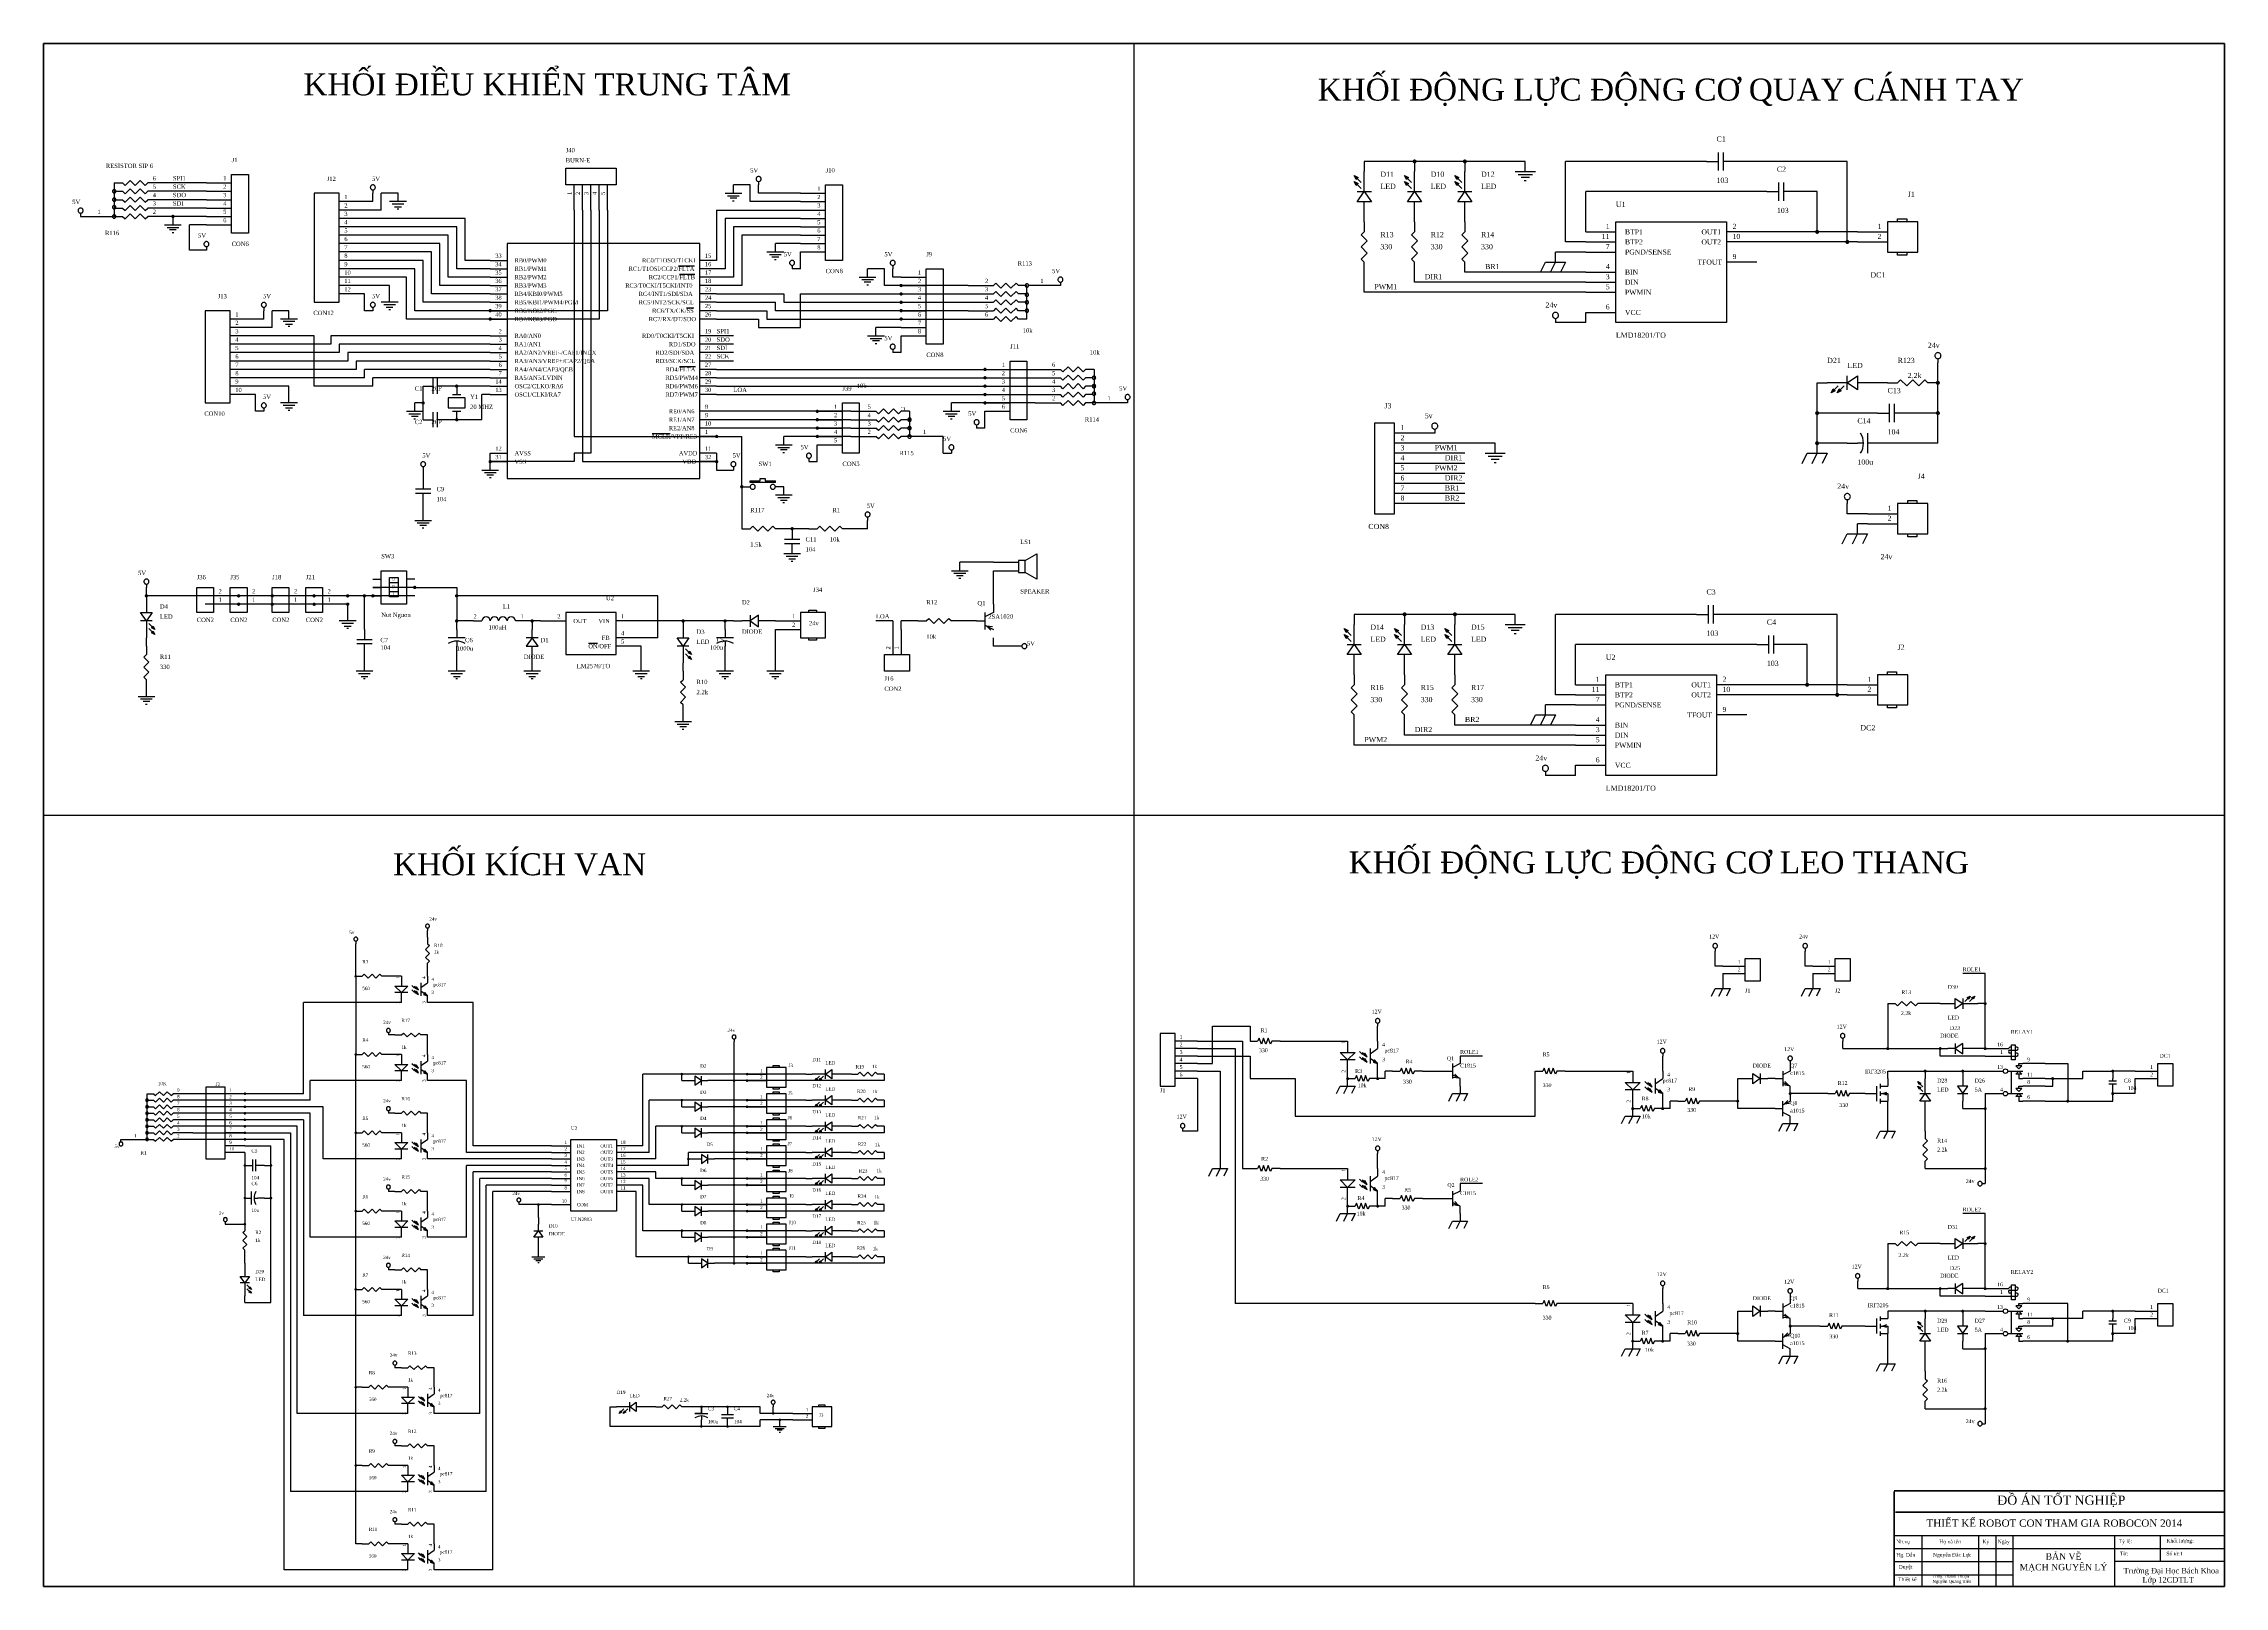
# Model space of a CAD drawing. Header units: millimetres. Extents: x -250 to 3947, y -1468 to 870.
# Drawn here: x 1065 to 2254, y -1466 to -625 of the extents above; entities that cross this region are included whole.
import ezdxf

# ---------------------------------------------------------------- set-up
doc = ezdxf.new("R2010")
doc.units = ezdxf.units.MM
for name, color, linetype in [('DUONG BAO', 80, 'Continuous'), ('PARTS', 7, 'Continuous'), ('PARTTEXT', 7, 'Continuous'), ('WIRE', 7, 'Continuous'), ('WIRETEXT', 7, 'Continuous')]:
    doc.layers.add(name, color=color, linetype=linetype)
doc.layers.add('net dam', color=7, linetype='Continuous', lineweight=35)
doc.styles.add('Manh', font='times_0.ttf')
doc.styles.get("Standard").update_dxf_attribs({"font": 'times_0.ttf'})

msp = doc.modelspace()

# ---------------------------------------------------------------- linework, layer by layer
at = {"lineweight": 30}
for p, q in [((1659.0699, -625.3459), (1659.0699, -1466.3459)), ((1064.5699, -1045.8459), (2253.5699, -1045.8459))]:
    msp.add_line(p, q, dxfattribs=at)
for p in [(1714.2191, -1283.6023), (1877.7951, -1312.2281)]:
    msp.add_line(p, (1714.2191, -1312.2281))
at = {"layer": 'DUONG BAO', "color": 7, "lineweight": 40}
for p, q in [((2073.5699, -1414.2432), (2253.5699, -1414.2432)), ((2073.5699, -1414.6542), (2073.5699, -1452.6542))]:
    msp.add_line(p, q, dxfattribs=at)
at = {"layer": 'DUONG BAO', "color": 7}
for p, q in [((2253.5699, -1414.2202), (2253.5699, -1466.3459)), ((2073.5699, -1438.6807), (2253.5699, -1438.6807)), ((2088.5699, -1438.6542), (2088.5699, -1452.6542)), ((2119.4527, -1438.6542), (2119.4527, -1452.6542)), ((2128.9066, -1438.6542), (2128.9066, -1452.6542)), ((2138.2289, -1438.6542), (2138.2289, -1452.6542)), ((2193.5699, -1438.6542), (2193.5699, -1452.6542)), ((2218.5699, -1438.6542), (2218.5699, -1452.6542)), ((2073.5699, -1445.6542), (2253.5699, -1445.6542)), ((2073.5699, -1445.6542), (2138.2289, -1445.6542)), ((2073.5699, -1445.6542), (2138.2289, -1445.6542)), ((2138.2289, -1445.6542), (2138.2289, -1452.6542)), ((2193.5699, -1445.6542), (2193.5699, -1452.6542)), ((2073.5699, -1452.7799), (2138.2289, -1452.7799)), ((2073.5699, -1459.9676), (2138.2289, -1459.9676)), ((2088.5699, -1452.6542), (2088.5699, -1466.3459)), ((2119.4527, -1452.6542), (2119.4527, -1466.3459)), ((2128.9066, -1452.6542), (2128.9066, -1466.3459)), ((2138.2289, -1452.6542), (2138.2289, -1466.3459)), ((2138.2289, -1455.5657), (2138.2289, -1466.3459)), ((2193.5699, -1452.6542), (2253.5699, -1452.6542)), ((2193.5699, -1452.6542), (2193.5699, -1466.3459)), ((2193.5699, -1455.5657), (2193.5699, -1466.3459)), ((2253.5699, -1466.3459), (2073.5699, -1466.3459))]:
    msp.add_line(p, q, dxfattribs=at)
at = {"layer": 'net dam'}
msp.add_line((2253.414, -1425.8955), (2074.2079, -1425.8955), dxfattribs=at)
at = {"layer": 'net dam', "color": 7}
msp.add_line((2073.5699, -1452.6542), (2073.5699, -1466.3459), dxfattribs=at)
at = {"layer": 'net dam', "color": 7, "lineweight": 60}
msp.add_lwpolyline([(1064.5699, -1466.3459), (1064.5699, -625.3459), (2253.5699, -625.3459), (2253.5699, -1466.3459), (1064.5699, -1466.3459)], close=True, dxfattribs=at)
at = {"layer": 'PARTS'}
for p, q in [((1784.6384, -689.5716), (1784.6384, -695.058)), ((1812.0704, -689.5716), (1812.0704, -695.058)), ((1839.5024, -689.5716), (1839.5024, -695.058)), ((1971.176, -689.5716), (1976.6624, -689.5716)), ((1987.6352, -689.5716), (1982.1488, -689.5716)), ((1135.056, -701.2738), (1121.34, -701.2738)), ((1153.344, -701.2738), (1167.06, -701.2738)), ((1135.056, -705.8458), (1121.34, -705.8458)), ((1135.056, -710.4178), (1121.34, -710.4178)), ((1153.344, -705.8458), (1167.06, -705.8458)), ((1153.344, -710.4178), (1167.06, -710.4178)), ((1239.5, -711.4898), (1225.784, -711.4898)), ((1353.8, -716.0618), (1353.8, -702.3458)), ((1358.372, -716.0618), (1358.372, -702.3458)), ((1362.944, -716.0618), (1362.944, -702.3458)), ((1367.516, -716.0618), (1367.516, -702.3458)), ((1372.088, -716.0618), (1372.088, -702.3458)), ((1477.244, -706.9178), (1490.96, -706.9178)), ((1477.244, -711.4898), (1490.96, -711.4898)), ((2004.0944, -706.0308), (2009.5808, -706.0308)), ((2020.5536, -706.0308), (2015.0672, -706.0308)), ((1084.764, -719.5618), (1098.48, -719.5618)), ((1135.056, -714.9898), (1121.34, -714.9898)), ((1135.056, -719.5618), (1121.34, -719.5618)), ((1153.344, -714.9898), (1167.06, -714.9898)), ((1153.344, -719.5618), (1167.06, -719.5618)), ((1153.344, -724.1338), (1167.06, -724.1338)), ((1239.5, -716.0618), (1225.784, -716.0618)), ((1239.5, -720.6338), (1225.784, -720.6338)), ((1239.5, -725.2058), (1225.784, -725.2058)), ((1477.244, -716.0618), (1490.96, -716.0618)), ((1477.244, -720.6338), (1490.96, -720.6338)), ((1477.244, -725.2058), (1490.96, -725.2058)), ((1784.6384, -722.49), (1784.6384, -717.0036)), ((1784.6384, -722.49), (1784.6384, -727.9764)), ((1812.0704, -722.49), (1812.0704, -717.0036)), ((1812.0704, -722.49), (1812.0704, -727.9764)), ((1839.5024, -722.49), (1839.5024, -717.0036)), ((1839.5024, -722.49), (1839.5024, -727.9764)), ((1239.5, -729.7778), (1225.784, -729.7778)), ((1239.5, -734.3498), (1225.784, -734.3498)), ((1477.244, -729.7778), (1490.96, -729.7778)), ((1477.244, -734.3498), (1490.96, -734.3498)), ((1905.3392, -727.9764), (1921.7984, -727.9764)), ((1905.3392, -733.4628), (1921.7984, -733.4628)), ((1998.608, -727.9764), (1982.1488, -727.9764)), ((1998.608, -733.4628), (1982.1488, -733.4628)), ((2053.472, -727.9764), (2069.9312, -727.9764)), ((2053.472, -733.4628), (2069.9312, -733.4628)), ((1239.5, -738.9218), (1225.784, -738.9218)), ((1239.5, -743.4938), (1225.784, -743.4938)), ((1239.5, -748.0658), (1225.784, -748.0658)), ((1308.08, -743.4938), (1317.224, -743.4938)), ((1308.08, -748.0658), (1317.224, -748.0658)), ((1431.524, -743.4938), (1422.38, -743.4938)), ((1431.524, -748.0658), (1422.38, -748.0658)), ((1477.244, -738.9218), (1490.96, -738.9218)), ((1784.6384, -749.922), (1784.6384, -744.4356)), ((1812.0704, -749.922), (1812.0704, -744.4356)), ((1839.5024, -749.922), (1839.5024, -744.4356)), ((1905.3392, -738.9492), (1921.7984, -738.9492)), ((1998.608, -744.4356), (1982.1488, -744.4356)), ((1239.5, -752.6378), (1225.784, -752.6378)), ((1239.5, -757.2098), (1225.784, -757.2098)), ((1308.08, -752.6378), (1317.224, -752.6378)), ((1308.08, -757.2098), (1317.224, -757.2098)), ((1431.524, -752.6378), (1422.38, -752.6378)), ((1431.524, -757.2098), (1422.38, -757.2098)), ((1532.108, -752.6378), (1545.824, -752.6378)), ((1532.108, -757.2098), (1545.824, -757.2098)), ((1568.684, -757.2098), (1582.4, -757.2098)), ((1618.976, -757.2098), (1605.26, -757.2098)), ((1905.3392, -749.922), (1921.7984, -749.922)), ((1905.3392, -755.4084), (1921.7984, -755.4084)), ((1905.3392, -760.8948), (1921.7984, -760.8948)), ((1239.5, -761.7818), (1225.784, -761.7818)), ((1308.08, -761.7818), (1317.224, -761.7818)), ((1308.08, -766.3538), (1317.224, -766.3538)), ((1308.08, -770.9258), (1317.224, -770.9258)), ((1431.524, -761.7818), (1422.38, -761.7818)), ((1431.524, -766.3538), (1422.38, -766.3538)), ((1431.524, -770.9258), (1422.38, -770.9258)), ((1532.108, -761.7818), (1545.824, -761.7818)), ((1532.108, -766.3538), (1545.824, -766.3538)), ((1532.108, -770.9258), (1545.824, -770.9258)), ((1568.684, -761.7818), (1582.4, -761.7818)), ((1568.684, -766.3538), (1582.4, -766.3538)), ((1568.684, -770.9258), (1582.4, -770.9258)), ((1905.3392, -771.8676), (1921.7984, -771.8676)), ((1180.064, -775.4978), (1166.348, -775.4978)), ((1180.064, -780.0698), (1166.348, -780.0698)), ((1180.064, -784.6418), (1166.348, -784.6418)), ((1308.08, -775.4978), (1317.224, -775.4978)), ((1308.08, -784.6418), (1317.224, -784.6418)), ((1431.524, -775.4978), (1422.38, -775.4978)), ((1431.524, -784.6418), (1422.38, -784.6418)), ((1532.108, -775.4978), (1545.824, -775.4978)), ((1532.108, -780.0698), (1545.824, -780.0698)), ((1532.108, -784.6418), (1545.824, -784.6418)), ((1568.684, -775.4978), (1582.4, -775.4978)), ((1180.064, -789.2138), (1166.348, -789.2138)), ((1180.064, -793.7858), (1166.348, -793.7858)), ((1308.08, -789.2138), (1317.224, -789.2138)), ((1308.08, -793.7858), (1317.224, -793.7858)), ((1431.524, -789.2138), (1422.38, -789.2138)), ((1431.524, -793.7858), (1422.38, -793.7858)), ((1180.064, -798.3578), (1166.348, -798.3578)), ((1180.064, -802.9298), (1166.348, -802.9298)), ((1180.064, -807.5018), (1166.348, -807.5018)), ((1308.08, -798.3578), (1317.224, -798.3578)), ((1308.08, -802.9298), (1317.224, -802.9298)), ((1308.08, -807.5018), (1317.224, -807.5018)), ((1431.524, -798.3578), (1422.38, -798.3578)), ((1431.524, -802.9298), (1422.38, -802.9298)), ((1431.524, -807.5018), (1422.38, -807.5018)), ((1577.828, -802.9298), (1591.544, -802.9298)), ((1577.828, -807.5018), (1591.544, -807.5018)), ((1605.26, -802.9298), (1618.976, -802.9298)), ((1605.26, -807.5018), (1618.976, -807.5018)), ((1180.064, -812.0738), (1166.348, -812.0738)), ((1180.064, -816.6458), (1166.348, -816.6458)), ((1271.504, -812.0738), (1276.076, -812.0738)), ((1285.22, -812.0738), (1280.648, -812.0738)), ((1289.792, -812.0738), (1289.792, -816.6458)), ((1308.08, -812.0738), (1317.224, -812.0738)), ((1308.08, -816.6458), (1317.224, -816.6458)), ((1431.524, -812.0738), (1422.38, -812.0738)), ((1431.524, -816.6458), (1422.38, -816.6458)), ((1577.828, -812.0738), (1591.544, -812.0738)), ((1577.828, -816.6458), (1591.544, -816.6458)), ((1605.26, -812.0738), (1618.976, -812.0738)), ((1605.26, -816.6458), (1618.976, -816.6458)), ((2031.5264, -810.2724), (2037.0128, -810.2724)), ((2064.4448, -810.2724), (2058.9584, -810.2724)), ((2069.9312, -810.2724), (2075.4176, -810.2724)), ((2097.3632, -810.2724), (2091.8768, -810.2724)), ((1271.504, -830.3618), (1276.076, -830.3618)), ((1285.22, -830.3618), (1280.648, -830.3618)), ((1289.792, -830.3618), (1289.792, -825.7898)), ((1431.524, -825.7898), (1422.38, -825.7898)), ((1431.524, -830.3618), (1422.38, -830.3618)), ((1486.388, -825.7898), (1500.104, -825.7898)), ((1486.388, -830.3618), (1500.104, -830.3618)), ((1504.676, -825.7898), (1518.392, -825.7898)), ((1504.676, -830.3618), (1518.392, -830.3618)), ((1577.828, -821.2178), (1591.544, -821.2178)), ((1577.828, -825.7898), (1591.544, -825.7898)), ((1605.26, -821.2178), (1618.976, -821.2178)), ((1655.552, -821.2178), (1641.836, -821.2178)), ((2064.4448, -826.7316), (2069.9312, -826.7316)), ((2080.904, -826.7316), (2075.4176, -826.7316)), ((1431.524, -834.9338), (1422.38, -834.9338)), ((1431.524, -839.5058), (1422.38, -839.5058)), ((1486.388, -834.9338), (1500.104, -834.9338)), ((1486.388, -839.5058), (1500.104, -839.5058)), ((1486.388, -844.0778), (1500.104, -844.0778)), ((1504.676, -834.9338), (1518.392, -834.9338)), ((1504.676, -839.5058), (1518.392, -839.5058)), ((1554.968, -839.5058), (1541.252, -839.5058)), ((1817.5568, -837.7044), (1801.0976, -837.7044)), ((1817.5568, -843.1908), (1801.0976, -843.1908)), ((2047.9856, -843.1908), (2053.472, -843.1908)), ((2064.4448, -843.1908), (2058.9584, -843.1908)), ((1308.08, -848.6498), (1317.224, -848.6498)), ((1308.08, -853.2218), (1317.224, -853.2218)), ((1431.524, -848.6498), (1422.38, -848.6498)), ((1431.524, -853.2218), (1422.38, -853.2218)), ((1817.5568, -848.6772), (1801.0976, -848.6772)), ((1817.5568, -854.1636), (1801.0976, -854.1636)), ((1271.504, -862.3658), (1271.504, -866.9378)), ((1445.24, -866.9378), (1449.812, -866.9378)), ((1468.1, -866.9378), (1463.528, -866.9378)), ((1817.5568, -859.65), (1801.0976, -859.65)), ((1817.5568, -865.1364), (1801.0976, -865.1364)), ((1271.504, -876.0818), (1271.504, -871.5098)), ((1817.5568, -870.6228), (1801.0976, -870.6228)), ((1817.5568, -876.1092), (1801.0976, -876.1092)), ((1445.24, -889.7978), (1449.812, -889.7978)), ((1468.1, -889.7978), (1463.528, -889.7978)), ((1472.672, -889.7978), (1472.672, -894.3698)), ((1481.816, -889.7978), (1486.388, -889.7978)), ((1504.676, -889.7978), (1500.104, -889.7978)), ((2058.9584, -881.5956), (2075.4176, -881.5956)), ((2058.9584, -887.082), (2075.4176, -887.082)), ((1472.672, -903.5138), (1472.672, -898.9418)), ((1582.4, -908.0858), (1596.116, -908.0858)), ((1582.4, -912.6578), (1596.116, -912.6578)), ((1120.628, -926.3738), (1120.628, -930.9458)), ((1170.92, -926.3738), (1157.204, -926.3738)), ((1189.208, -926.3738), (1175.492, -926.3738)), ((1212.068, -926.3738), (1198.352, -926.3738)), ((1230.356, -926.3738), (1216.64, -926.3738)), ((1244.072, -917.2298), (1248.644, -917.2298)), ((1244.072, -921.8018), (1248.644, -921.8018)), ((1244.072, -926.3738), (1248.644, -926.3738)), ((1266.932, -917.2298), (1262.36, -917.2298)), ((1266.932, -921.8018), (1262.36, -921.8018)), ((1266.932, -926.3738), (1262.36, -926.3738)), ((1170.92, -930.9458), (1157.204, -930.9458)), ((1189.208, -930.9458), (1175.492, -930.9458)), ((1212.068, -930.9458), (1198.352, -930.9458)), ((1230.356, -930.9458), (1216.64, -930.9458)), ((1582.4, -930.9458), (1582.4, -935.5178)), ((1779.152, -936.4596), (1779.152, -941.946)), ((1806.584, -936.4596), (1806.584, -941.946)), ((1834.016, -936.4596), (1834.016, -941.946)), ((1965.6896, -936.4596), (1971.176, -936.4596)), ((1982.1488, -936.4596), (1976.6624, -936.4596)), ((1120.628, -953.8058), (1120.628, -949.2338)), ((1239.5, -944.6618), (1239.5, -949.2338)), ((1289.792, -944.6618), (1289.792, -949.2338)), ((1298.936, -940.0898), (1303.508, -940.0898)), ((1326.368, -940.0898), (1321.796, -940.0898)), ((1330.94, -940.0898), (1330.94, -944.6618)), ((1335.512, -940.0898), (1349.228, -940.0898)), ((1390.376, -940.0898), (1376.66, -940.0898)), ((1390.376, -949.2338), (1376.66, -949.2338)), ((1413.236, -940.0898), (1413.236, -944.6618)), ((1436.096, -944.6618), (1436.096, -949.2338)), ((1440.668, -940.0898), (1445.24, -940.0898)), ((1463.528, -940.0898), (1458.956, -940.0898)), ((1463.528, -940.0898), (1477.244, -940.0898)), ((1463.528, -944.6618), (1477.244, -944.6618)), ((1527.536, -944.6618), (1527.536, -958.3778)), ((1532.108, -944.6618), (1532.108, -958.3778)), ((1541.252, -940.0898), (1545.824, -940.0898)), ((1564.112, -940.0898), (1559.54, -940.0898)), ((1573.256, -940.0898), (1577.828, -940.0898)), ((1582.4, -953.8058), (1582.4, -949.2338)), ((1120.628, -953.8058), (1120.628, -958.3778)), ((1239.5, -958.3778), (1239.5, -953.8058)), ((1289.792, -958.3778), (1289.792, -953.8058)), ((1330.94, -962.9498), (1330.94, -958.3778)), ((1390.376, -953.8058), (1376.66, -953.8058)), ((1413.236, -967.5218), (1413.236, -962.9498)), ((1436.096, -958.3778), (1436.096, -953.8058)), ((1998.608, -952.9188), (2004.0944, -952.9188)), ((2015.0672, -952.9188), (2009.5808, -952.9188)), ((1120.628, -976.6658), (1120.628, -972.0938)), ((1413.236, -967.5218), (1413.236, -972.0938)), ((1779.152, -969.378), (1779.152, -963.8916)), ((1779.152, -969.378), (1779.152, -974.8644)), ((1806.584, -969.378), (1806.584, -963.8916)), ((1806.584, -969.378), (1806.584, -974.8644)), ((1834.016, -969.378), (1834.016, -963.8916)), ((1834.016, -969.378), (1834.016, -974.8644)), ((1899.8528, -974.8644), (1916.312, -974.8644)), ((1993.1216, -974.8644), (1976.6624, -974.8644)), ((2047.9856, -974.8644), (2064.4448, -974.8644)), ((1413.236, -990.3818), (1413.236, -985.8098)), ((1899.8528, -980.3508), (1916.312, -980.3508)), ((1899.8528, -985.8372), (1916.312, -985.8372)), ((1993.1216, -980.3508), (1976.6624, -980.3508)), ((2047.9856, -980.3508), (2064.4448, -980.3508)), ((1779.152, -996.81), (1779.152, -991.3236)), ((1806.584, -996.81), (1806.584, -991.3236)), ((1834.016, -996.81), (1834.016, -991.3236)), ((1899.8528, -996.81), (1916.312, -996.81)), ((1993.1216, -991.3236), (1976.6624, -991.3236)), ((1899.8528, -1002.2964), (1916.312, -1002.2964)), ((1899.8528, -1007.7828), (1916.312, -1007.7828)), ((1899.8528, -1018.7556), (1916.312, -1018.7556)), ((1273.8783, -1112.4306), (1273.8783, -1115.9866)), ((1273.8783, -1130.2106), (1273.8783, -1126.6546)), ((1980.0301, -1128.2051), (1992.2983, -1128.2051)), ((2029.1029, -1128.2051), (2041.3711, -1128.2051)), ((1234.7623, -1133.7666), (1238.3183, -1133.7666)), ((1252.5423, -1133.7666), (1248.9863, -1133.7666)), ((1259.6543, -1133.7666), (1259.6543, -1137.3226)), ((1273.8783, -1133.7666), (1273.8783, -1137.3226)), ((1980.0301, -1132.2945), (1992.2983, -1132.2945)), ((2029.1029, -1132.2945), (2041.3711, -1132.2945)), ((1259.6543, -1147.9906), (1259.6543, -1144.4346)), ((1273.8783, -1147.9906), (1273.8783, -1144.4346)), ((2069.9969, -1148.6521), (2074.0863, -1148.6521)), ((2090.4439, -1148.6521), (2086.3545, -1148.6521)), ((2098.6227, -1148.6521), (2102.7121, -1148.6521)), ((2123.1591, -1148.6521), (2119.0697, -1148.6521)), ((1234.7623, -1176.4386), (1238.3183, -1176.4386)), ((1252.5423, -1176.4386), (1248.9863, -1176.4386)), ((1256.0983, -1165.7706), (1259.6543, -1165.7706)), ((1259.6543, -1176.4386), (1259.6543, -1179.9946)), ((1273.8783, -1165.7706), (1270.3223, -1165.7706)), ((1273.8783, -1176.4386), (1273.8783, -1179.9946)), ((1693.7721, -1169.0991), (1681.5039, -1169.0991)), ((1693.7721, -1173.1885), (1681.5039, -1173.1885)), ((1722.3979, -1169.0991), (1726.4873, -1169.0991)), ((1738.7555, -1169.0991), (1734.6661, -1169.0991)), ((1775.5601, -1169.0991), (1775.5601, -1173.1885)), ((1791.9177, -1169.0991), (1791.9177, -1173.1885)), ((2098.6227, -1173.1885), (2102.7121, -1173.1885)), ((2119.0697, -1173.1885), (2114.9803, -1173.1885)), ((2123.1591, -1173.1885), (2135.4273, -1173.1885)), ((1259.6543, -1190.6626), (1259.6543, -1187.1066)), ((1273.8783, -1190.6626), (1273.8783, -1187.1066)), ((1448.1223, -1187.1066), (1458.7903, -1187.1066)), ((1480.1263, -1187.1066), (1483.6823, -1187.1066)), ((1501.4623, -1187.1066), (1497.9063, -1187.1066)), ((1505.0183, -1187.1066), (1508.5743, -1187.1066)), ((1522.7983, -1187.1066), (1519.2423, -1187.1066)), ((1693.7721, -1177.2779), (1681.5039, -1177.2779)), ((1693.7721, -1181.3673), (1681.5039, -1181.3673)), ((1693.7721, -1185.4567), (1681.5039, -1185.4567)), ((1775.5601, -1185.4567), (1775.5601, -1181.3673)), ((1791.9177, -1185.4567), (1791.9177, -1181.3673)), ((1800.0965, -1185.4567), (1804.1859, -1185.4567)), ((1816.4541, -1185.4567), (1812.3647, -1185.4567)), ((1828.7223, -1185.4567), (1832.8117, -1185.4567)), ((1836.9011, -1177.2779), (1836.9011, -1181.3673)), ((1877.7951, -1185.4567), (1881.8845, -1185.4567)), ((1894.1527, -1185.4567), (1890.0633, -1185.4567)), ((1930.9573, -1185.4567), (1930.9573, -1189.5461)), ((1947.3149, -1185.4567), (1947.3149, -1189.5461)), ((2016.8347, -1181.3673), (2016.8347, -1185.4567)), ((2090.4439, -1185.4567), (2090.4439, -1189.5461)), ((2110.8909, -1185.4567), (2110.8909, -1189.5461)), ((2123.1591, -1177.2779), (2135.4273, -1177.2779)), ((2123.1591, -1185.4567), (2132.9737, -1185.4567)), ((2155.8743, -1181.3673), (2143.6061, -1181.3673)), ((2192.6789, -1185.4567), (2192.6789, -1189.5461)), ((2204.9471, -1185.4567), (2217.2153, -1185.4567)), ((1145.8623, -1197.7746), (1135.1943, -1197.7746)), ((1174.3103, -1197.7746), (1163.6423, -1197.7746)), ((1412.5623, -1190.6626), (1416.1183, -1190.6626)), ((1430.3423, -1190.6626), (1426.7863, -1190.6626)), ((1448.1223, -1190.6626), (1458.7903, -1190.6626)), ((1693.7721, -1189.5461), (1681.5039, -1189.5461)), ((1775.5601, -1189.5461), (1779.6495, -1189.5461)), ((1791.9177, -1189.5461), (1787.8283, -1189.5461)), ((1836.9011, -1193.6355), (1836.9011, -1189.5461)), ((1930.9573, -1201.8143), (1930.9573, -1197.7249)), ((1947.3149, -1201.8143), (1947.3149, -1197.7249)), ((1988.2089, -1189.5461), (1992.2983, -1189.5461)), ((2008.6559, -1189.5461), (2004.5665, -1189.5461)), ((2008.6559, -1189.5461), (2012.7453, -1189.5461)), ((2016.8347, -1197.7249), (2016.8347, -1193.6355)), ((2016.8347, -1197.7249), (2016.8347, -1201.8143)), ((2037.2817, -1197.7249), (2041.3711, -1197.7249)), ((2053.6393, -1197.7249), (2049.5499, -1197.7249)), ((2057.7287, -1197.7249), (2061.8181, -1197.7249)), ((2069.9969, -1189.5461), (2069.9969, -1193.6355)), ((2123.1591, -1197.7249), (2132.9737, -1197.7249)), ((2155.8743, -1189.5461), (2143.6061, -1189.5461)), ((2155.8743, -1193.6355), (2143.6061, -1193.6355)), ((2192.6789, -1197.7249), (2192.6789, -1193.6355)), ((2204.9471, -1189.5461), (2217.2153, -1189.5461)), ((1145.8623, -1201.3306), (1135.1943, -1201.3306)), ((1145.8623, -1204.8866), (1135.1943, -1204.8866)), ((1145.8623, -1208.4426), (1135.1943, -1208.4426)), ((1145.8623, -1211.9986), (1135.1943, -1211.9986)), ((1174.3103, -1201.3306), (1163.6423, -1201.3306)), ((1174.3103, -1204.8866), (1163.6423, -1204.8866)), ((1174.3103, -1208.4426), (1163.6423, -1208.4426)), ((1174.3103, -1211.9986), (1163.6423, -1211.9986)), ((1256.0983, -1208.4426), (1259.6543, -1208.4426)), ((1273.8783, -1208.4426), (1270.3223, -1208.4426)), ((1412.5623, -1204.8866), (1416.1183, -1204.8866)), ((1430.3423, -1204.8866), (1426.7863, -1204.8866)), ((1448.1223, -1201.3306), (1458.7903, -1201.3306)), ((1448.1223, -1204.8866), (1458.7903, -1204.8866)), ((1480.1263, -1201.3306), (1483.6823, -1201.3306)), ((1501.4623, -1201.3306), (1497.9063, -1201.3306)), ((1505.0183, -1201.3306), (1508.5743, -1201.3306)), ((1522.7983, -1201.3306), (1519.2423, -1201.3306)), ((1930.9573, -1205.9037), (1935.0467, -1205.9037)), ((1947.3149, -1205.9037), (1943.2255, -1205.9037)), ((1955.4937, -1201.8143), (1959.5831, -1201.8143)), ((1971.8513, -1201.8143), (1967.7619, -1201.8143)), ((2008.6559, -1205.9037), (2012.7453, -1205.9037)), ((2016.8347, -1214.0825), (2016.8347, -1209.9931)), ((2069.9969, -1205.9037), (2069.9969, -1201.8143)), ((2090.4439, -1209.9931), (2090.4439, -1205.9037)), ((2110.8909, -1205.9037), (2110.8909, -1201.8143)), ((2155.8743, -1201.8143), (2143.6061, -1201.8143)), ((1106.7463, -1222.6666), (1117.4143, -1222.6666)), ((1145.8623, -1215.5546), (1135.1943, -1215.5546)), ((1145.8623, -1219.1106), (1135.1943, -1219.1106)), ((1145.8623, -1222.6666), (1135.1943, -1222.6666)), ((1174.3103, -1215.5546), (1163.6423, -1215.5546)), ((1174.3103, -1219.1106), (1163.6423, -1219.1106)), ((1174.3103, -1222.6666), (1163.6423, -1222.6666)), ((1234.7623, -1219.1106), (1238.3183, -1219.1106)), ((1252.5423, -1219.1106), (1248.9863, -1219.1106)), ((1259.6543, -1219.1106), (1259.6543, -1222.6666)), ((1273.8783, -1219.1106), (1273.8783, -1222.6666)), ((1412.5623, -1219.1106), (1416.1183, -1219.1106)), ((1430.3423, -1219.1106), (1426.7863, -1219.1106)), ((1448.1223, -1215.5546), (1458.7903, -1215.5546)), ((1448.1223, -1219.1106), (1458.7903, -1219.1106)), ((1480.1263, -1215.5546), (1483.6823, -1215.5546)), ((1501.4623, -1215.5546), (1497.9063, -1215.5546)), ((1505.0183, -1215.5546), (1508.5743, -1215.5546)), ((1522.7983, -1215.5546), (1519.2423, -1215.5546)), ((2090.4439, -1218.1719), (2090.4439, -1222.2613)), ((1174.3103, -1226.2226), (1163.6423, -1226.2226)), ((1174.3103, -1229.7786), (1163.6423, -1229.7786)), ((1259.6543, -1233.3346), (1259.6543, -1229.7786)), ((1273.8783, -1233.3346), (1273.8783, -1229.7786)), ((1341.4423, -1226.2226), (1352.1103, -1226.2226)), ((1341.4423, -1229.7786), (1352.1103, -1229.7786)), ((1341.4423, -1233.3346), (1352.1103, -1233.3346)), ((1387.6703, -1226.2226), (1377.0023, -1226.2226)), ((1387.6703, -1229.7786), (1377.0023, -1229.7786)), ((1387.6703, -1233.3346), (1377.0023, -1233.3346)), ((1416.1183, -1233.3346), (1419.6743, -1233.3346)), ((1433.8983, -1233.3346), (1430.3423, -1233.3346)), ((1448.1223, -1229.7786), (1458.7903, -1229.7786)), ((1448.1223, -1233.3346), (1458.7903, -1233.3346)), ((1480.1263, -1229.7786), (1483.6823, -1229.7786)), ((1501.4623, -1229.7786), (1497.9063, -1229.7786)), ((1505.0183, -1229.7786), (1508.5743, -1229.7786)), ((1522.7983, -1229.7786), (1519.2423, -1229.7786)), ((2090.4439, -1238.6189), (2090.4439, -1234.5295)), ((1174.3103, -1236.8906), (1177.8663, -1236.8906)), ((1184.9783, -1236.8906), (1181.4223, -1236.8906)), ((1341.4423, -1236.8906), (1352.1103, -1236.8906)), ((1341.4423, -1240.4466), (1352.1103, -1240.4466)), ((1341.4423, -1244.0026), (1352.1103, -1244.0026)), ((1341.4423, -1247.5586), (1352.1103, -1247.5586)), ((1387.6703, -1236.8906), (1377.0023, -1236.8906)), ((1387.6703, -1240.4466), (1377.0023, -1240.4466)), ((1387.6703, -1244.0026), (1377.0023, -1244.0026)), ((1387.6703, -1247.5586), (1377.0023, -1247.5586)), ((1412.5623, -1247.5586), (1416.1183, -1247.5586)), ((1430.3423, -1247.5586), (1426.7863, -1247.5586)), ((1448.1223, -1244.0026), (1458.7903, -1244.0026)), ((1448.1223, -1247.5586), (1458.7903, -1247.5586)), ((1480.1263, -1244.0026), (1483.6823, -1244.0026)), ((1501.4623, -1244.0026), (1497.9063, -1244.0026)), ((1505.0183, -1244.0026), (1508.5743, -1244.0026)), ((1522.7983, -1244.0026), (1519.2423, -1244.0026)), ((1722.3979, -1238.6189), (1726.4873, -1238.6189)), ((1738.7555, -1238.6189), (1734.6661, -1238.6189)), ((1775.5601, -1238.6189), (1775.5601, -1242.7083)), ((1791.9177, -1238.6189), (1791.9177, -1242.7083)), ((1836.9011, -1246.7977), (1836.9011, -1250.8871)), ((1174.3103, -1254.6706), (1177.8663, -1254.6706)), ((1184.9783, -1254.6706), (1181.4223, -1254.6706)), ((1256.0983, -1251.1146), (1259.6543, -1251.1146)), ((1273.8783, -1251.1146), (1270.3223, -1251.1146)), ((1341.4423, -1251.1146), (1352.1103, -1251.1146)), ((1341.4423, -1258.2266), (1352.1103, -1258.2266)), ((1387.6703, -1251.1146), (1377.0023, -1251.1146)), ((1448.1223, -1258.2266), (1458.7903, -1258.2266)), ((1480.1263, -1258.2266), (1483.6823, -1258.2266)), ((1501.4623, -1258.2266), (1497.9063, -1258.2266)), ((1505.0183, -1258.2266), (1508.5743, -1258.2266)), ((1522.7983, -1258.2266), (1519.2423, -1258.2266)), ((1775.5601, -1254.9765), (1775.5601, -1250.8871)), ((1775.5601, -1259.0659), (1779.6495, -1259.0659)), ((1791.9177, -1259.0659), (1787.8283, -1259.0659)), ((1791.9177, -1254.9765), (1791.9177, -1250.8871)), ((1800.0965, -1254.9765), (1804.1859, -1254.9765)), ((1816.4541, -1254.9765), (1812.3647, -1254.9765)), ((1828.7223, -1254.9765), (1832.8117, -1254.9765)), ((1836.9011, -1263.1553), (1836.9011, -1259.0659)), ((1174.3103, -1268.8946), (1174.3103, -1272.4506)), ((1234.7623, -1261.7826), (1238.3183, -1261.7826)), ((1252.5423, -1261.7826), (1248.9863, -1261.7826)), ((1259.6543, -1261.7826), (1259.6543, -1265.3386)), ((1273.8783, -1261.7826), (1273.8783, -1265.3386)), ((1334.3303, -1265.3386), (1334.3303, -1268.8946)), ((1412.5623, -1261.7826), (1416.1183, -1261.7826)), ((1430.3423, -1261.7826), (1426.7863, -1261.7826)), ((1448.1223, -1261.7826), (1458.7903, -1261.7826)), ((1174.3103, -1286.6746), (1174.3103, -1283.1186)), ((1259.6543, -1276.0066), (1259.6543, -1272.4506)), ((1273.8783, -1276.0066), (1273.8783, -1272.4506)), ((1334.3303, -1283.1186), (1334.3303, -1279.5626)), ((1412.5623, -1276.0066), (1416.1183, -1276.0066)), ((1430.3423, -1276.0066), (1426.7863, -1276.0066)), ((1448.1223, -1272.4506), (1458.7903, -1272.4506)), ((1448.1223, -1276.0066), (1458.7903, -1276.0066)), ((1480.1263, -1272.4506), (1483.6823, -1272.4506)), ((1501.4623, -1272.4506), (1497.9063, -1272.4506)), ((1505.0183, -1272.4506), (1508.5743, -1272.4506)), ((1522.7983, -1272.4506), (1519.2423, -1272.4506)), ((2069.9969, -1279.5129), (2074.0863, -1279.5129)), ((2090.4439, -1279.5129), (2086.3545, -1279.5129)), ((2098.6227, -1279.5129), (2102.7121, -1279.5129)), ((2123.1591, -1279.5129), (2119.0697, -1279.5129)), ((1174.3103, -1290.2306), (1174.3103, -1293.7866)), ((1256.0983, -1293.7866), (1259.6543, -1293.7866)), ((1273.8783, -1293.7866), (1270.3223, -1293.7866)), ((1416.1183, -1290.2306), (1419.6743, -1290.2306)), ((1433.8983, -1290.2306), (1430.3423, -1290.2306)), ((1448.1223, -1286.6746), (1458.7903, -1286.6746)), ((1448.1223, -1290.2306), (1458.7903, -1290.2306)), ((1480.1263, -1286.6746), (1483.6823, -1286.6746)), ((1501.4623, -1286.6746), (1497.9063, -1286.6746)), ((1505.0183, -1286.6746), (1508.5743, -1286.6746)), ((1522.7983, -1286.6746), (1519.2423, -1286.6746)), ((1234.7623, -1304.4546), (1238.3183, -1304.4546)), ((1252.5423, -1304.4546), (1248.9863, -1304.4546)), ((1259.6543, -1304.4546), (1259.6543, -1308.0106)), ((1273.8783, -1304.4546), (1273.8783, -1308.0106)), ((2098.6227, -1304.0493), (2102.7121, -1304.0493)), ((2119.0697, -1304.0493), (2114.9803, -1304.0493)), ((2123.1591, -1304.0493), (2135.4273, -1304.0493)), ((1174.3103, -1311.5666), (1174.3103, -1308.0106)), ((1259.6543, -1318.6786), (1259.6543, -1315.1226)), ((1273.8783, -1318.6786), (1273.8783, -1315.1226)), ((1877.7951, -1312.2281), (1881.8845, -1312.2281)), ((1894.1527, -1312.2281), (1890.0633, -1312.2281)), ((1930.9573, -1312.2281), (1930.9573, -1316.3175)), ((1947.3149, -1312.2281), (1947.3149, -1316.3175)), ((1988.2089, -1316.3175), (1992.2983, -1316.3175)), ((2008.6559, -1316.3175), (2004.5665, -1316.3175)), ((2008.6559, -1316.3175), (2012.7453, -1316.3175)), ((2016.8347, -1308.1387), (2016.8347, -1312.2281)), ((2069.9969, -1316.3175), (2069.9969, -1320.4069)), ((2090.4439, -1316.3175), (2090.4439, -1320.4069)), ((2110.8909, -1316.3175), (2110.8909, -1320.4069)), ((2123.1591, -1308.1387), (2135.4273, -1308.1387)), ((2123.1591, -1316.3175), (2132.9737, -1316.3175)), ((2155.8743, -1312.2281), (2143.6061, -1312.2281)), ((2192.6789, -1316.3175), (2192.6789, -1320.4069)), ((2204.9471, -1316.3175), (2217.2153, -1316.3175)), ((1930.9573, -1328.5857), (1930.9573, -1324.4963)), ((1947.3149, -1328.5857), (1947.3149, -1324.4963)), ((1955.4937, -1328.5857), (1959.5831, -1328.5857)), ((1971.8513, -1328.5857), (1967.7619, -1328.5857)), ((2016.8347, -1324.4963), (2016.8347, -1320.4069)), ((2016.8347, -1324.4963), (2016.8347, -1328.5857)), ((2033.1923, -1324.4963), (2037.2817, -1324.4963)), ((2049.5499, -1324.4963), (2045.4605, -1324.4963)), ((2057.7287, -1324.4963), (2061.8181, -1324.4963)), ((2069.9969, -1332.6751), (2069.9969, -1328.5857)), ((2123.1591, -1328.5857), (2132.9737, -1328.5857)), ((2155.8743, -1320.4069), (2143.6061, -1320.4069)), ((2155.8743, -1324.4963), (2143.6061, -1324.4963)), ((2192.6789, -1328.5857), (2192.6789, -1324.4963)), ((2204.9471, -1320.4069), (2217.2153, -1320.4069)), ((1930.9573, -1332.6751), (1935.0467, -1332.6751)), ((1947.3149, -1332.6751), (1943.2255, -1332.6751)), ((2008.6559, -1332.6751), (2012.7453, -1332.6751)), ((2016.8347, -1340.8539), (2016.8347, -1336.7645)), ((2090.4439, -1340.8539), (2090.4439, -1336.7645)), ((2110.8909, -1336.7645), (2110.8909, -1332.6751)), ((2155.8743, -1332.6751), (2143.6061, -1332.6751)), ((1259.6543, -1347.1266), (1263.2103, -1347.1266)), ((1277.4343, -1347.1266), (1273.8783, -1347.1266)), ((2090.4439, -1349.0327), (2090.4439, -1353.1221)), ((1238.3183, -1357.7946), (1241.8743, -1357.7946)), ((1256.0983, -1357.7946), (1252.5423, -1357.7946)), ((1263.2103, -1357.7946), (1263.2103, -1361.3506)), ((1277.4343, -1357.7946), (1277.4343, -1361.3506)), ((2090.4439, -1369.4797), (2090.4439, -1365.3903)), ((1263.2103, -1372.0186), (1263.2103, -1368.4626)), ((1277.4343, -1372.0186), (1277.4343, -1368.4626)), ((1373.4463, -1368.4626), (1377.0023, -1368.4626)), ((1394.7823, -1368.4626), (1391.2263, -1368.4626)), ((1398.3383, -1368.4626), (1401.8943, -1368.4626)), ((1416.1183, -1368.4626), (1412.5623, -1368.4626)), ((1423.2303, -1368.4626), (1423.2303, -1372.0186)), ((1423.2303, -1379.1306), (1423.2303, -1375.5746)), ((1437.4543, -1368.4626), (1437.4543, -1372.0186)), ((1437.4543, -1379.1306), (1437.4543, -1375.5746)), ((1473.0143, -1372.0186), (1483.6823, -1372.0186)), ((1473.0143, -1375.5746), (1483.6823, -1375.5746)), ((1259.6543, -1389.7986), (1263.2103, -1389.7986)), ((1277.4343, -1389.7986), (1273.8783, -1389.7986)), ((1238.3183, -1400.4666), (1241.8743, -1400.4666)), ((1256.0983, -1400.4666), (1252.5423, -1400.4666)), ((1263.2103, -1400.4666), (1263.2103, -1404.0226)), ((1277.4343, -1400.4666), (1277.4343, -1404.0226)), ((1263.2103, -1414.6906), (1263.2103, -1411.1346)), ((1277.4343, -1414.6906), (1277.4343, -1411.1346)), ((1259.6543, -1432.4706), (1263.2103, -1432.4706)), ((1277.4343, -1432.4706), (1273.8783, -1432.4706)), ((1238.3183, -1443.1386), (1241.8743, -1443.1386)), ((1256.0983, -1443.1386), (1252.5423, -1443.1386)), ((1263.2103, -1443.1386), (1263.2103, -1446.6946)), ((1277.4343, -1443.1386), (1277.4343, -1446.6946)), ((1263.2103, -1457.3626), (1263.2103, -1453.8066)), ((1277.4343, -1457.3626), (1277.4343, -1453.8066))]:
    msp.add_line(p, q, dxfattribs=at)
for points in [[(1976.6624, -689.5716), (1977.7596, -689.5716)], [(1977.7596, -694.5094), (1977.7596, -684.6339)], [(1980.5028, -694.5094), (1980.5028, -684.6339)], [(1982.1488, -689.5716), (1980.5028, -689.5716)], [(1103.052, -701.2738), (1107.624, -701.2738)], [(1103.052, -701.2738), (1103.052, -719.5618)], [(1107.624, -701.2738), (1108.9956, -702.6454)], [(1108.9956, -702.6454), (1111.7388, -699.9022)], [(1111.7388, -699.9022), (1114.482, -702.6454)], [(1114.482, -702.6454), (1117.2252, -699.9022)], [(1117.2252, -699.9022), (1119.9684, -702.6454)], [(1119.9684, -702.6454), (1121.34, -701.2738)], [(1454.384, -700.517), (1454.384, -702.3458)], [(1779.7006, -697.8012), (1782.9924, -701.0931)], [(1779.7006, -701.0931), (1782.9924, -704.3849)], [(1784.6384, -706.0308), (1784.6384, -695.058)], [(1807.1326, -697.8012), (1810.4244, -701.0931)], [(1807.1326, -701.0931), (1810.4244, -704.3849)], [(1812.0704, -706.0308), (1812.0704, -695.058)], [(1834.5646, -697.8012), (1837.8564, -701.0931)], [(1834.5646, -701.0931), (1837.8564, -704.3849)], [(1839.5024, -706.0308), (1839.5024, -695.058)], [(1866.9344, -695.058), (1877.9072, -695.058)], [(1868.5803, -696.7039), (1876.2612, -696.7039)], [(1874.6153, -698.3499), (1870.2262, -698.3499)], [(1871.8721, -699.9958), (1872.9694, -699.9958)], [(2010.678, -710.9686), (2010.678, -701.0931)], [(2013.4212, -710.9686), (2013.4212, -701.0931)], [(1103.052, -710.4178), (1107.624, -710.4178)], [(1103.5092, -705.8458), (1107.624, -705.8458)], [(1107.624, -705.8458), (1108.9956, -707.2174)], [(1107.624, -710.4178), (1108.9956, -711.7894)], [(1108.9956, -707.2174), (1111.7388, -704.4742)], [(1108.9956, -711.7894), (1111.7388, -709.0462)], [(1111.7388, -704.4742), (1114.482, -707.2174)], [(1111.7388, -709.0462), (1114.482, -711.7894)], [(1114.482, -707.2174), (1117.2252, -704.4742)], [(1114.482, -711.7894), (1117.2252, -709.0462)], [(1117.2252, -704.4742), (1119.9684, -707.2174)], [(1117.2252, -709.0462), (1119.9684, -711.7894)], [(1119.9684, -707.2174), (1121.34, -705.8458)], [(1119.9684, -711.7894), (1121.34, -710.4178)], [(1244.072, -705.089), (1244.072, -706.9178)], [(1262.36, -711.4898), (1253.216, -711.4898)], [(1260.9884, -712.8614), (1254.5876, -712.8614)], [(1436.096, -706.9178), (1445.24, -706.9178)], [(1437.4676, -708.2894), (1443.8684, -708.2894)], [(1442.4968, -709.661), (1438.8392, -709.661)], [(1440.2108, -711.0326), (1441.1252, -711.0326)], [(1780.7979, -706.0308), (1788.4788, -706.0308)], [(1784.6384, -717.0036), (1784.6384, -711.5172)], [(1808.2299, -706.0308), (1815.9108, -706.0308)], [(1812.0704, -717.0036), (1812.0704, -711.5172)], [(1835.6619, -706.0308), (1843.3428, -706.0308)], [(1839.5024, -717.0036), (1839.5024, -711.5172)], [(2009.5808, -706.0308), (2010.678, -706.0308)], [(2015.0672, -706.0308), (2013.4212, -706.0308)], [(1084.764, -717.733), (1084.764, -719.5618)], [(1098.48, -719.5618), (1102.5948, -719.5618)], [(1103.052, -719.5618), (1107.624, -719.5618)], [(1103.5092, -714.9898), (1107.624, -714.9898)], [(1107.624, -714.9898), (1108.9956, -716.3614)], [(1107.624, -719.5618), (1108.9956, -720.9334)], [(1108.9956, -716.3614), (1111.7388, -713.6182)], [(1108.9956, -720.9334), (1111.7388, -718.1902)], [(1111.7388, -713.6182), (1114.482, -716.3614)], [(1111.7388, -718.1902), (1114.482, -720.9334)], [(1114.482, -716.3614), (1117.2252, -713.6182)], [(1114.482, -720.9334), (1117.2252, -718.1902)], [(1117.2252, -713.6182), (1119.9684, -716.3614)], [(1117.2252, -718.1902), (1119.9684, -720.9334)], [(1119.9684, -716.3614), (1121.34, -714.9898)], [(1119.9684, -720.9334), (1121.34, -719.5618)], [(1130.484, -724.1338), (1139.628, -724.1338)], [(1255.9592, -714.233), (1259.6168, -714.233)], [(1258.2452, -715.6046), (1257.3308, -715.6046)], [(2075.4176, -722.49), (2075.4176, -722.49), (2075.4176, -720.8441), (2080.3553, -720.8441), (2080.3553, -722.49)], [(1131.8556, -725.5054), (1138.2564, -725.5054)], [(1136.8848, -726.877), (1133.2272, -726.877)], [(1134.5988, -728.2486), (1135.5132, -728.2486)], [(1153.344, -736.021), (1153.344, -737.8498)], [(1782.9924, -729.6223), (1784.6384, -727.9764)], [(1786.2843, -732.9142), (1782.9924, -729.6223)], [(1782.9924, -736.206), (1786.2843, -732.9142)], [(1786.2843, -739.4979), (1782.9924, -736.206)], [(1810.4244, -729.6223), (1812.0704, -727.9764)], [(1813.7163, -732.9142), (1810.4244, -729.6223)], [(1810.4244, -736.206), (1813.7163, -732.9142)], [(1813.7163, -739.4979), (1810.4244, -736.206)], [(1837.8564, -729.6223), (1839.5024, -727.9764)], [(1841.1483, -732.9142), (1837.8564, -729.6223)], [(1837.8564, -736.206), (1841.1483, -732.9142)], [(1841.1483, -739.4979), (1837.8564, -736.206)], [(1458.956, -738.9218), (1468.1, -738.9218)], [(1460.3276, -740.2934), (1466.7284, -740.2934)], [(1465.3568, -741.665), (1461.6992, -741.665)], [(1463.0708, -743.0366), (1463.9852, -743.0366)], [(1472.672, -746.237), (1472.672, -748.0658)], [(1527.536, -746.237), (1527.536, -748.0658)], [(1782.9924, -742.7897), (1786.2843, -739.4979)], [(1784.6384, -744.4356), (1782.9924, -742.7897)], [(1810.4244, -742.7897), (1813.7163, -739.4979)], [(1812.0704, -744.4356), (1810.4244, -742.7897)], [(1837.8564, -742.7897), (1841.1483, -739.4979)], [(1839.5024, -744.4356), (1837.8564, -742.7897)], [(1880.6504, -749.922), (1883.3936, -744.4356)], [(1883.3936, -744.4356), (1894.3664, -744.4356)], [(1886.1368, -749.922), (1888.88, -744.4356)], [(1894.3664, -744.4356), (1891.6232, -749.922)], [(2080.3553, -738.9492), (2080.3553, -738.9492), (2080.3553, -740.5951), (2075.4176, -740.5951), (2075.4176, -738.9492)], [(1509.248, -752.6378), (1518.392, -752.6378)], [(1510.6196, -754.0094), (1517.0204, -754.0094)], [(1515.6488, -755.381), (1511.9912, -755.381)], [(1513.3628, -756.7526), (1514.2772, -756.7526)], [(1583.7716, -755.8382), (1582.4, -757.2098)], [(1583.7716, -760.4102), (1582.4, -761.7818)], [(1586.5148, -758.5814), (1583.7716, -755.8382)], [(1586.5148, -763.1534), (1583.7716, -760.4102)], [(1589.258, -755.8382), (1586.5148, -758.5814)], [(1589.258, -760.4102), (1586.5148, -763.1534)], [(1592.0012, -758.5814), (1589.258, -755.8382)], [(1592.0012, -763.1534), (1589.258, -760.4102)], [(1594.7444, -755.8382), (1592.0012, -758.5814)], [(1594.7444, -760.4102), (1592.0012, -763.1534)], [(1596.116, -757.2098), (1594.7444, -755.8382)], [(1596.116, -761.7818), (1594.7444, -760.4102)], [(1600.688, -757.2098), (1596.116, -757.2098)], [(1600.688, -775.4978), (1600.688, -757.2098)], [(1605.26, -757.2098), (1601.1452, -757.2098)], [(1618.976, -755.381), (1618.976, -757.2098)], [(1184.636, -769.097), (1184.636, -770.9258)], [(1244.072, -769.097), (1244.072, -770.9258)], [(1257.788, -766.3538), (1248.644, -766.3538)], [(1256.4164, -767.7254), (1250.0156, -767.7254)], [(1251.3872, -769.097), (1255.0448, -769.097)], [(1253.6732, -770.4686), (1252.7588, -770.4686)], [(1583.7716, -764.9822), (1582.4, -766.3538)], [(1583.7716, -769.5542), (1582.4, -770.9258)], [(1586.5148, -767.7254), (1583.7716, -764.9822)], [(1586.5148, -772.2974), (1583.7716, -769.5542)], [(1589.258, -764.9822), (1586.5148, -767.7254)], [(1589.258, -769.5542), (1586.5148, -772.2974)], [(1592.0012, -767.7254), (1589.258, -764.9822)], [(1592.0012, -772.2974), (1589.258, -769.5542)], [(1594.7444, -764.9822), (1592.0012, -767.7254)], [(1594.7444, -769.5542), (1592.0012, -772.2974)], [(1596.116, -766.3538), (1594.7444, -764.9822)], [(1596.116, -770.9258), (1594.7444, -769.5542)], [(1600.2308, -761.7818), (1596.116, -761.7818)], [(1600.688, -766.3538), (1596.116, -766.3538)], [(1600.2308, -770.9258), (1596.116, -770.9258)], [(1202.924, -775.4978), (1193.78, -775.4978)], [(1201.5524, -776.8694), (1195.1516, -776.8694)], [(1196.5232, -778.241), (1200.1808, -778.241)], [(1198.8092, -779.6126), (1197.8948, -779.6126)], [(1513.82, -784.6418), (1522.964, -784.6418)], [(1583.7716, -774.1262), (1582.4, -775.4978)], [(1586.5148, -776.8694), (1583.7716, -774.1262)], [(1589.258, -774.1262), (1586.5148, -776.8694)], [(1592.0012, -776.8694), (1589.258, -774.1262)], [(1594.7444, -774.1262), (1592.0012, -776.8694)], [(1596.116, -775.4978), (1594.7444, -774.1262)], [(1600.688, -775.4978), (1596.116, -775.4978)], [(1888.88, -775.1595), (1888.88, -777.354)], [(1515.1916, -786.0134), (1521.5924, -786.0134)], [(1520.2208, -787.385), (1516.5632, -787.385)], [(1517.9348, -788.7566), (1518.8492, -788.7566)], [(1527.536, -791.957), (1527.536, -793.7858)], [(1276.9904, -816.1886), (1276.9904, -807.959)], [(1279.2764, -816.1886), (1279.2764, -807.959)], [(1620.3476, -804.3014), (1618.976, -802.9298)], [(1620.3476, -808.8734), (1618.976, -807.5018)], [(1623.0908, -801.5582), (1620.3476, -804.3014)], [(1623.0908, -806.1302), (1620.3476, -808.8734)], [(1625.834, -804.3014), (1623.0908, -801.5582)], [(1625.834, -808.8734), (1623.0908, -806.1302)], [(1628.5772, -801.5582), (1625.834, -804.3014)], [(1628.5772, -806.1302), (1625.834, -808.8734)], [(1631.3204, -804.3014), (1628.5772, -801.5582)], [(1631.3204, -808.8734), (1628.5772, -806.1302)], [(1632.692, -802.9298), (1631.3204, -804.3014)], [(1632.692, -807.5018), (1631.3204, -808.8734)], [(1637.264, -802.9298), (1632.692, -802.9298)], [(1636.8068, -807.5018), (1632.692, -807.5018)], [(1637.264, -802.9298), (1637.264, -821.2178)], [(2047.9856, -814.1129), (2047.9856, -806.4319)], [(2097.3632, -797.1051), (2097.3632, -799.2996)], [(1276.076, -812.0738), (1276.9904, -812.0738)], [(1280.648, -812.0738), (1279.2764, -812.0738)], [(1294.364, -818.4746), (1285.22, -818.4746)], [(1285.22, -818.4746), (1285.22, -823.961)], [(1287.506, -816.6458), (1292.078, -816.6458)], [(1294.364, -823.961), (1294.364, -818.4746)], [(1620.3476, -813.4454), (1618.976, -812.0738)], [(1620.3476, -818.0174), (1618.976, -816.6458)], [(1623.0908, -810.7022), (1620.3476, -813.4454)], [(1623.0908, -815.2742), (1620.3476, -818.0174)], [(1623.0908, -819.8462), (1620.3476, -822.5894)], [(1625.834, -813.4454), (1623.0908, -810.7022)], [(1625.834, -818.0174), (1623.0908, -815.2742)], [(1625.834, -822.5894), (1623.0908, -819.8462)], [(1628.5772, -810.7022), (1625.834, -813.4454)], [(1628.5772, -815.2742), (1625.834, -818.0174)], [(1628.5772, -819.8462), (1625.834, -822.5894)], [(1631.3204, -813.4454), (1628.5772, -810.7022)], [(1631.3204, -818.0174), (1628.5772, -815.2742)], [(1631.3204, -822.5894), (1628.5772, -819.8462)], [(1632.692, -812.0738), (1631.3204, -813.4454)], [(1632.692, -816.6458), (1631.3204, -818.0174)], [(1637.264, -812.0738), (1632.692, -812.0738)], [(1636.8068, -816.6458), (1632.692, -816.6458)], [(1655.552, -819.389), (1655.552, -821.2178)], [(2047.9856, -810.2724), (2037.0128, -810.2724)], [(2039.756, -815.2102), (2043.0478, -811.9183)], [(2043.0478, -815.2102), (2046.3396, -811.9183)], [(2058.9584, -810.2724), (2053.472, -810.2724)], [(2075.4176, -810.2724), (2077.0635, -808.6265)], [(2077.0635, -808.6265), (2080.3553, -811.9183)], [(2080.3553, -811.9183), (2083.6472, -808.6265)], [(2083.6472, -808.6265), (2086.939, -811.9183)], [(2086.939, -811.9183), (2090.2308, -808.6265)], [(2090.2308, -808.6265), (2091.8768, -810.2724)], [(1184.636, -823.961), (1184.636, -825.7898)], [(1202.924, -821.2178), (1193.78, -821.2178)], [(1201.5524, -822.5894), (1195.1516, -822.5894)], [(1196.5232, -823.961), (1200.1808, -823.961)], [(1198.8092, -825.3326), (1197.8948, -825.3326)], [(1262.36, -825.7898), (1271.504, -825.7898)], [(1263.7316, -827.1614), (1270.1324, -827.1614)], [(1268.7608, -828.533), (1265.1032, -828.533)], [(1266.4748, -829.9046), (1267.3892, -829.9046)], [(1276.076, -830.3618), (1276.9904, -830.3618)], [(1276.9904, -834.4766), (1276.9904, -826.247)], [(1279.2764, -834.4766), (1279.2764, -826.247)], [(1280.648, -830.3618), (1279.2764, -830.3618)], [(1285.22, -823.961), (1294.364, -823.961)], [(1287.506, -825.7898), (1292.078, -825.7898)], [(1519.7636, -827.1614), (1518.392, -825.7898)], [(1519.7636, -831.7334), (1518.392, -830.3618)], [(1522.5068, -824.4182), (1519.7636, -827.1614)], [(1522.5068, -828.9902), (1519.7636, -831.7334)], [(1525.25, -827.1614), (1522.5068, -824.4182)], [(1525.25, -831.7334), (1522.5068, -828.9902)], [(1527.9932, -824.4182), (1525.25, -827.1614)], [(1527.9932, -828.9902), (1525.25, -831.7334)], [(1530.7364, -827.1614), (1527.9932, -824.4182)], [(1530.7364, -831.7334), (1527.9932, -828.9902)], [(1532.108, -825.7898), (1530.7364, -827.1614)], [(1532.108, -830.3618), (1530.7364, -831.7334)], [(1536.68, -825.7898), (1532.108, -825.7898)], [(1536.68, -830.3618), (1532.108, -830.3618)], [(1536.68, -825.7898), (1536.68, -839.5058)], [(1554.968, -825.7898), (1564.112, -825.7898)], [(1556.3396, -827.1614), (1562.7404, -827.1614)], [(1561.3688, -828.533), (1557.7112, -828.533)], [(1559.0828, -829.9046), (1559.9972, -829.9046)], [(1620.3476, -822.5894), (1618.976, -821.2178)], [(1632.692, -821.2178), (1631.3204, -822.5894)], [(1637.264, -821.2178), (1632.692, -821.2178)], [(1641.836, -821.2178), (1637.7212, -821.2178)], [(2069.9312, -826.7316), (2071.0284, -826.7316)], [(2071.0284, -831.6694), (2071.0284, -821.7939)], [(2073.7716, -831.6694), (2073.7716, -821.7939)], [(2075.4176, -826.7316), (2073.7716, -826.7316)], [(1463.528, -844.0778), (1472.672, -844.0778)], [(1519.7636, -836.3054), (1518.392, -834.9338)], [(1519.7636, -840.8774), (1518.392, -839.5058)], [(1522.5068, -833.5622), (1519.7636, -836.3054)], [(1522.5068, -838.1342), (1519.7636, -840.8774)], [(1525.25, -836.3054), (1522.5068, -833.5622)], [(1525.25, -840.8774), (1522.5068, -838.1342)], [(1527.9932, -833.5622), (1525.25, -836.3054)], [(1527.9932, -838.1342), (1525.25, -840.8774)], [(1530.7364, -836.3054), (1527.9932, -833.5622)], [(1530.7364, -840.8774), (1527.9932, -838.1342)], [(1532.108, -834.9338), (1530.7364, -836.3054)], [(1532.108, -839.5058), (1530.7364, -840.8774)], [(1536.68, -834.9338), (1532.108, -834.9338)], [(1536.68, -839.5058), (1532.108, -839.5058)], [(1541.252, -839.5058), (1536.68, -839.5058)], [(1573.256, -833.105), (1573.256, -834.9338)], [(1823.0432, -835.5099), (1823.0432, -837.7044)], [(2056.7638, -843.1908), (2053.472, -843.1908)], [(2058.9584, -837.7044), (2058.9584, -848.6772)], [(1271.504, -855.965), (1271.504, -857.7938)], [(1440.668, -855.965), (1440.668, -857.7938)], [(1464.8996, -845.4494), (1471.3004, -845.4494)], [(1469.9288, -846.821), (1466.2712, -846.821)], [(1467.6428, -848.1926), (1468.5572, -848.1926)], [(1481.816, -851.393), (1481.816, -853.2218)], [(1559.54, -846.821), (1559.54, -848.6498)], [(1850.4752, -848.6772), (1861.448, -848.6772)], [(1852.1211, -850.3231), (1859.802, -850.3231)], [(1858.1561, -851.9691), (1853.767, -851.9691)], [(1855.4129, -853.615), (1856.5102, -853.615)], [(2023.2968, -854.1636), (2026.04, -848.6772)], [(2026.04, -848.6772), (2037.0128, -848.6772)], [(2028.7832, -854.1636), (2031.5264, -848.6772)], [(2037.0128, -848.6772), (2034.2696, -854.1636)], [(1271.504, -866.9378), (1271.504, -868.3094)], [(1303.508, -857.7938), (1312.652, -857.7938)], [(1304.8796, -859.1654), (1311.2804, -859.1654)], [(1309.9088, -860.537), (1306.2512, -860.537)], [(1307.6228, -861.9086), (1308.5372, -861.9086)], [(1449.812, -864.6518), (1449.812, -863.7374)], [(1449.812, -863.7374), (1455.2984, -863.7374)], [(1463.528, -864.6518), (1449.812, -864.6518)], [(1455.2984, -863.7374), (1455.2984, -862.3658)], [(1455.2984, -862.3658), (1458.0416, -862.3658)], [(1458.0416, -862.3658), (1458.0416, -863.7374)], [(1458.0416, -863.7374), (1463.528, -863.7374)], [(1463.528, -864.6518), (1463.528, -863.7374)], [(1275.6188, -868.3094), (1267.3892, -868.3094)], [(1275.6188, -870.5954), (1267.3892, -870.5954)], [(1271.504, -871.5098), (1271.504, -870.5954)], [(1472.672, -871.5098), (1463.528, -871.5098)], [(1471.3004, -872.8814), (1464.8996, -872.8814)], [(1466.2712, -874.253), (1469.9288, -874.253)], [(1468.5572, -875.6246), (1467.6428, -875.6246)], [(2047.9856, -873.9147), (2047.9856, -876.1092)], [(2080.904, -876.1092), (2080.904, -876.1092), (2080.904, -874.4633), (2085.8417, -874.4633), (2085.8417, -876.1092)], [(1266.932, -885.2258), (1276.076, -885.2258)], [(1268.3036, -886.5974), (1274.7044, -886.5974)], [(1273.3328, -887.969), (1269.6752, -887.969)], [(1271.0468, -889.3406), (1271.9612, -889.3406)], [(1449.812, -889.7978), (1451.1836, -888.4262)], [(1451.1836, -888.4262), (1453.9268, -891.1694)], [(1453.9268, -891.1694), (1456.67, -888.4262)], [(1456.67, -888.4262), (1459.4132, -891.1694)], [(1459.4132, -891.1694), (1462.1564, -888.4262)], [(1462.1564, -888.4262), (1463.528, -889.7978)], [(1487.7596, -888.4262), (1486.388, -889.7978)], [(1490.5028, -891.1694), (1487.7596, -888.4262)], [(1493.246, -888.4262), (1490.5028, -891.1694)], [(1495.9892, -891.1694), (1493.246, -888.4262)], [(1498.7324, -888.4262), (1495.9892, -891.1694)], [(1500.104, -889.7978), (1498.7324, -888.4262)], [(1513.82, -883.397), (1513.82, -885.2258)], [(1477.244, -903.5138), (1468.1, -903.5138)], [(1476.7868, -895.7414), (1468.5572, -895.7414)], [(1476.7868, -898.0274), (1468.5572, -898.0274)], [(1472.672, -894.3698), (1472.672, -895.7414)], [(1472.672, -898.9418), (1472.672, -898.0274)], [(1599.7736, -907.1714), (1606.1744, -903.5138)], [(1606.1744, -903.5138), (1606.1744, -917.2298)], [(2045.2424, -898.0548), (2047.9856, -892.5684)], [(2047.9856, -892.5684), (2058.9584, -892.5684)], [(2050.7288, -898.0548), (2053.472, -892.5684)], [(2058.9584, -892.5684), (2056.2152, -898.0548)], [(2085.8417, -892.5684), (2085.8417, -892.5684), (2085.8417, -894.2143), (2080.904, -894.2143), (2080.904, -892.5684)], [(1475.8724, -904.8854), (1469.4716, -904.8854)], [(1470.8432, -906.257), (1474.5008, -906.257)], [(1473.1292, -907.6286), (1472.2148, -907.6286)], [(1559.54, -912.6578), (1568.684, -912.6578)], [(1560.9116, -914.0294), (1567.3124, -914.0294)], [(1565.9408, -915.401), (1562.2832, -915.401)], [(1599.7736, -907.1714), (1596.116, -907.1714)], [(1596.116, -907.1714), (1596.116, -913.5722)], [(1596.116, -913.5722), (1599.7736, -913.5722)], [(1599.7736, -913.5722), (1599.7736, -907.1714)], [(1606.1744, -917.2298), (1599.7736, -913.5722)], [(1120.628, -919.973), (1120.628, -921.8018)], [(1253.216, -919.0586), (1257.788, -919.0586)], [(1253.216, -924.0878), (1257.788, -924.0878)], [(1563.6548, -916.7726), (1564.5692, -916.7726)], [(1120.628, -930.9458), (1120.628, -935.5178)], [(1449.812, -936.8894), (1449.812, -943.2902)], [(1481.816, -935.5178), (1481.816, -935.5178), (1481.816, -934.1462), (1485.9308, -934.1462), (1485.9308, -935.5178)], [(1545.824, -940.0898), (1547.1956, -938.7182)], [(1547.1956, -938.7182), (1549.9388, -941.4614)], [(1549.9388, -941.4614), (1552.682, -938.7182)], [(1552.682, -938.7182), (1555.4252, -941.4614)], [(1555.4252, -941.4614), (1558.1684, -938.7182)], [(1558.1684, -938.7182), (1559.54, -940.0898)], [(1582.4, -935.5178), (1577.828, -937.8038)], [(1577.828, -935.5178), (1577.828, -944.6618)], [(1971.176, -936.4596), (1972.2732, -936.4596)], [(1972.2732, -941.3974), (1972.2732, -931.5219)], [(1975.0164, -941.3974), (1975.0164, -931.5219)], [(1976.6624, -936.4596), (1975.0164, -936.4596)], [(1123.8284, -940.0898), (1117.4276, -940.0898)], [(1120.628, -940.0898), (1120.628, -949.2338)], [(1124.7428, -944.2046), (1121.9996, -941.4614)], [(1124.7428, -946.9478), (1121.9996, -944.2046)], [(1234.928, -940.0898), (1225.784, -940.0898)], [(1233.5564, -941.4614), (1227.1556, -941.4614)], [(1228.5272, -942.833), (1232.1848, -942.833)], [(1230.8132, -944.2046), (1229.8988, -944.2046)], [(1235.3852, -950.1482), (1243.6148, -950.1482)], [(1239.5, -949.2338), (1239.5, -950.1482)], [(1294.364, -949.2338), (1285.22, -949.2338)], [(1289.792, -951.0626), (1289.792, -953.8058)], [(1334.1404, -949.2338), (1327.7396, -949.2338)], [(1330.94, -949.2338), (1330.94, -944.6618)], [(1413.236, -944.6618), (1413.236, -949.2338)], [(1440.668, -949.2338), (1431.524, -949.2338)], [(1436.096, -951.0626), (1436.096, -953.8058)], [(1449.812, -940.0898), (1445.24, -940.0898)], [(1458.956, -940.0898), (1454.384, -940.0898)], [(1485.9308, -949.2338), (1485.9308, -949.2338), (1485.9308, -950.6054), (1481.816, -950.6054), (1481.816, -949.2338)], [(1577.828, -942.3758), (1582.4, -944.6618)], [(1581.9428, -943.2902), (1578.7424, -942.833), (1581.0284, -945.119)], [(1774.2142, -944.6892), (1777.506, -947.9811)], [(1774.2142, -947.9811), (1777.506, -951.2729)], [(1779.152, -952.9188), (1779.152, -941.946)], [(1801.6462, -944.6892), (1804.938, -947.9811)], [(1801.6462, -947.9811), (1804.938, -951.2729)], [(1806.584, -952.9188), (1806.584, -941.946)], [(1829.0782, -944.6892), (1832.37, -947.9811)], [(1829.0782, -947.9811), (1832.37, -951.2729)], [(1834.016, -952.9188), (1834.016, -941.946)], [(1861.448, -941.946), (1872.4208, -941.946)], [(1863.0939, -943.5919), (1870.7748, -943.5919)], [(1869.1289, -945.2379), (1864.7398, -945.2379)], [(1866.3857, -946.8838), (1867.483, -946.8838)], [(2005.1916, -957.8566), (2005.1916, -947.9811)], [(2007.9348, -957.8566), (2007.9348, -947.9811)], [(1119.2564, -959.7494), (1120.628, -958.3778)], [(1121.9996, -962.4926), (1119.2564, -959.7494)], [(1119.2564, -965.2358), (1121.9996, -962.4926)], [(1235.3852, -952.4342), (1243.6148, -952.4342)], [(1239.5, -953.8058), (1239.5, -952.4342)], [(1330.94, -958.3778), (1330.94, -953.8058)], [(1416.4364, -953.8058), (1410.0356, -953.8058)], [(1413.236, -953.8058), (1413.236, -962.9498)], [(1417.3508, -957.9206), (1414.6076, -955.1774)], [(1417.3508, -960.6638), (1414.6076, -957.9206)], [(1597.9448, -953.8058), (1596.116, -953.8058)], [(1775.3115, -952.9188), (1782.9924, -952.9188)], [(1779.152, -963.8916), (1779.152, -958.4052)], [(1802.7435, -952.9188), (1810.4244, -952.9188)], [(1806.584, -963.8916), (1806.584, -958.4052)], [(1830.1755, -952.9188), (1837.8564, -952.9188)], [(1834.016, -963.8916), (1834.016, -958.4052)], [(2004.0944, -952.9188), (2005.1916, -952.9188)], [(2009.5808, -952.9188), (2007.9348, -952.9188)], [(1121.9996, -967.979), (1119.2564, -965.2358)], [(1119.2564, -970.7222), (1121.9996, -967.979)], [(1120.628, -972.0938), (1119.2564, -970.7222)], [(1244.072, -967.5218), (1234.928, -967.5218)], [(1242.7004, -968.8934), (1236.2996, -968.8934)], [(1237.6712, -970.265), (1241.3288, -970.265)], [(1239.9572, -971.6366), (1239.0428, -971.6366)], [(1294.364, -967.5218), (1285.22, -967.5218)], [(1292.9924, -968.8934), (1286.5916, -968.8934)], [(1287.9632, -970.265), (1291.6208, -970.265)], [(1290.2492, -971.6366), (1289.3348, -971.6366)], [(1335.512, -967.5218), (1326.368, -967.5218)], [(1334.1404, -968.8934), (1327.7396, -968.8934)], [(1329.1112, -970.265), (1332.7688, -970.265)], [(1331.3972, -971.6366), (1330.4828, -971.6366)], [(1394.948, -967.5218), (1385.804, -967.5218)], [(1393.5764, -968.8934), (1387.1756, -968.8934)], [(1388.5472, -970.265), (1392.2048, -970.265)], [(1390.8332, -971.6366), (1389.9188, -971.6366)], [(1411.8644, -973.4654), (1413.236, -972.0938)], [(1414.6076, -976.2086), (1411.8644, -973.4654)], [(1440.668, -967.5218), (1431.524, -967.5218)], [(1439.2964, -968.8934), (1432.8956, -968.8934)], [(1434.2672, -970.265), (1437.9248, -970.265)], [(1436.5532, -971.6366), (1435.6388, -971.6366)], [(1468.1, -967.5218), (1458.956, -967.5218)], [(1466.7284, -968.8934), (1460.3276, -968.8934)], [(1461.6992, -970.265), (1465.3568, -970.265)], [(1463.9852, -971.6366), (1463.0708, -971.6366)], [(1777.506, -976.5103), (1779.152, -974.8644)], [(1804.938, -976.5103), (1806.584, -974.8644)], [(1832.37, -976.5103), (1834.016, -974.8644)], [(2069.9312, -969.378), (2069.9312, -969.378), (2069.9312, -967.7321), (2074.8689, -967.7321), (2074.8689, -969.378)], [(1116.056, -981.2378), (1125.2, -981.2378)], [(1117.4276, -982.6094), (1123.8284, -982.6094)], [(1122.4568, -983.981), (1118.7992, -983.981)], [(1120.1708, -985.3526), (1121.0852, -985.3526)], [(1411.8644, -978.9518), (1414.6076, -976.2086)], [(1414.6076, -981.695), (1411.8644, -978.9518)], [(1411.8644, -984.4382), (1414.6076, -981.695)], [(1413.236, -985.8098), (1411.8644, -984.4382)], [(1780.7979, -979.8022), (1777.506, -976.5103)], [(1777.506, -983.094), (1780.7979, -979.8022)], [(1780.7979, -986.3859), (1777.506, -983.094)], [(1777.506, -989.6777), (1780.7979, -986.3859)], [(1808.2299, -979.8022), (1804.938, -976.5103)], [(1804.938, -983.094), (1808.2299, -979.8022)], [(1808.2299, -986.3859), (1804.938, -983.094)], [(1804.938, -989.6777), (1808.2299, -986.3859)], [(1835.6619, -979.8022), (1832.37, -976.5103)], [(1832.37, -983.094), (1835.6619, -979.8022)], [(1835.6619, -986.3859), (1832.37, -983.094)], [(1832.37, -989.6777), (1835.6619, -986.3859)], [(2074.8689, -985.8372), (2074.8689, -985.8372), (2074.8689, -987.4831), (2069.9312, -987.4831), (2069.9312, -985.8372)], [(1408.664, -994.9538), (1417.808, -994.9538)], [(1410.0356, -996.3254), (1416.4364, -996.3254)], [(1415.0648, -997.697), (1411.4072, -997.697)], [(1779.152, -991.3236), (1777.506, -989.6777)], [(1806.584, -991.3236), (1804.938, -989.6777)], [(1834.016, -991.3236), (1832.37, -989.6777)], [(1875.164, -996.81), (1877.9072, -991.3236)], [(1877.9072, -991.3236), (1888.88, -991.3236)], [(1880.6504, -996.81), (1883.3936, -991.3236)], [(1888.88, -991.3236), (1886.1368, -996.81)], [(1412.7788, -999.0686), (1413.6932, -999.0686)], [(1883.3936, -1022.0475), (1883.3936, -1024.242)], [(1234.7623, -1114.5642), (1234.7623, -1115.9866)], [(1274.9451, -1117.0534), (1272.8115, -1119.187)], [(1273.8783, -1107.4522), (1273.8783, -1108.8746)], [(1273.8783, -1115.9866), (1274.9451, -1117.0534)], [(1272.8115, -1119.187), (1274.9451, -1121.3206)], [(1274.9451, -1121.3206), (1272.8115, -1123.4542)], [(1272.8115, -1123.4542), (1274.9451, -1125.5878)], [(1274.9451, -1125.5878), (1273.8783, -1126.6546)], [(1975.9407, -1118.3905), (1975.9407, -1120.0263)], [(2025.0135, -1118.3905), (2025.0135, -1120.0263)], [(1238.3183, -1133.7666), (1239.3851, -1132.6998)], [(1239.3851, -1132.6998), (1241.5187, -1134.8334)], [(1241.5187, -1134.8334), (1243.6523, -1132.6998)], [(1243.6523, -1132.6998), (1245.7859, -1134.8334)], [(1245.7859, -1134.8334), (1247.9195, -1132.6998)], [(1247.9195, -1132.6998), (1248.9863, -1133.7666)], [(1259.6543, -1137.3226), (1259.6543, -1139.1006)], [(1266.7663, -1140.1674), (1265.3439, -1138.745)], [(1266.7663, -1142.6566), (1265.3439, -1141.2342)], [(1266.7663, -1139.1006), (1266.7663, -1140.1674)], [(1268.1887, -1140.523), (1266.7663, -1139.1006)], [(1270.3223, -1137.3226), (1270.3223, -1144.4346)], [(1270.3223, -1139.8118), (1273.8783, -1137.3226)], [(1973.896, -1144.5627), (1975.9407, -1140.4733)], [(1975.9407, -1140.4733), (1984.1195, -1140.4733)], [(1977.9854, -1144.5627), (1980.0301, -1140.4733)], [(1984.1195, -1140.4733), (1982.0748, -1144.5627)], [(2022.9688, -1144.5627), (2025.0135, -1140.4733)], [(2025.0135, -1140.4733), (2033.1923, -1140.4733)], [(2027.0582, -1144.5627), (2029.1029, -1140.4733)], [(2033.1923, -1140.4733), (2031.1476, -1144.5627)], [(1263.2103, -1142.6566), (1256.0983, -1142.6566)], [(1259.6543, -1144.4346), (1259.6543, -1142.6566)], [(1266.7663, -1141.5898), (1266.7663, -1142.6566)], [(1268.1887, -1143.0122), (1266.7663, -1141.5898)], [(1273.8783, -1144.4346), (1270.3223, -1141.9454)], [(2075.3131, -1149.8789), (2074.0863, -1148.6521)], [(2077.7668, -1147.4252), (2075.3131, -1149.8789)], [(2080.2204, -1149.8789), (2077.7668, -1147.4252)], [(2082.674, -1147.4252), (2080.2204, -1149.8789)], [(2085.1277, -1149.8789), (2082.674, -1147.4252)], [(2086.3545, -1148.6521), (2085.1277, -1149.8789)], [(2102.7121, -1148.6521), (2106.8015, -1148.6521)], [(2110.8909, -1145.7895), (2110.8909, -1151.5146)], [(2110.8909, -1148.6521), (2119.0697, -1148.6521)], [(2114.5714, -1144.9716), (2112.1177, -1147.4252)], [(2117.025, -1144.9716), (2114.5714, -1147.4252)], [(1252.5423, -1164.3482), (1252.5423, -1165.7706)], [(1259.6543, -1165.7706), (1260.7211, -1164.7038)], [(1260.7211, -1164.7038), (1262.8547, -1166.8374)], [(1262.8547, -1166.8374), (1264.9883, -1164.7038)], [(1264.9883, -1164.7038), (1267.1219, -1166.8374)], [(1267.1219, -1166.8374), (1269.2555, -1164.7038)], [(1269.2555, -1164.7038), (1270.3223, -1165.7706)], [(1791.9177, -1159.2845), (1791.9177, -1160.9203)], [(1238.3183, -1176.4386), (1239.3851, -1175.3718)], [(1239.3851, -1175.3718), (1241.5187, -1177.5054)], [(1241.5187, -1177.5054), (1243.6523, -1175.3718)], [(1243.6523, -1175.3718), (1245.7859, -1177.5054)], [(1245.7859, -1177.5054), (1247.9195, -1175.3718)], [(1247.9195, -1175.3718), (1248.9863, -1176.4386)], [(1441.0103, -1167.9042), (1441.0103, -1169.3266)], [(1727.3052, -1167.4633), (1726.4873, -1169.0991)], [(1728.532, -1170.7348), (1727.3052, -1167.4633)], [(1729.7588, -1167.4633), (1728.532, -1170.7348)], [(1730.9856, -1170.7348), (1729.7588, -1167.4633)], [(1732.2125, -1167.4633), (1730.9856, -1170.7348)], [(1733.4393, -1170.7348), (1732.2125, -1167.4633)], [(1734.2572, -1169.0991), (1733.4393, -1170.7348)], [(1734.6661, -1169.0991), (1734.2572, -1169.0991)], [(1775.5601, -1173.1885), (1775.5601, -1175.2332)], [(1783.7389, -1176.46), (1782.1031, -1174.8242)], [(1783.7389, -1175.2332), (1783.7389, -1176.46)], [(1785.3747, -1176.8689), (1783.7389, -1175.2332)], [(1787.8283, -1173.1885), (1787.8283, -1181.3673)], [(1787.8283, -1176.051), (1791.9177, -1173.1885)], [(1947.3149, -1175.6421), (1947.3149, -1177.2779)], [(2045.4605, -1167.4633), (2045.4605, -1169.0991)], [(2106.8015, -1173.1885), (2102.7121, -1173.1885)], [(2106.8015, -1170.3259), (2106.8015, -1176.051)], [(2114.9803, -1173.1885), (2110.8909, -1173.1885)], [(2136.6541, -1174.0063), (2140.3346, -1174.0063)], [(2137.472, -1175.6421), (2136.6541, -1175.6421)], [(2137.0631, -1172.3706), (2137.472, -1172.3706)], [(2137.472, -1179.3226), (2137.472, -1171.1438)], [(2137.472, -1171.1438), (2139.5167, -1171.1438)], [(2139.5167, -1171.1438), (2139.5167, -1179.3226)], [(2140.3346, -1172.3706), (2139.5167, -1172.3706)], [(2140.3346, -1175.6421), (2139.5167, -1175.6421)], [(1263.2103, -1185.3286), (1256.0983, -1185.3286)], [(1259.6543, -1179.9946), (1259.6543, -1181.7726)], [(1259.6543, -1187.1066), (1259.6543, -1185.3286)], [(1266.7663, -1182.8394), (1265.3439, -1181.417)], [(1266.7663, -1185.3286), (1265.3439, -1183.9062)], [(1266.7663, -1181.7726), (1266.7663, -1182.8394)], [(1268.1887, -1183.195), (1266.7663, -1181.7726)], [(1266.7663, -1184.2618), (1266.7663, -1185.3286)], [(1268.1887, -1185.6842), (1266.7663, -1184.2618)], [(1270.3223, -1179.9946), (1270.3223, -1187.1066)], [(1270.3223, -1182.4838), (1273.8783, -1179.9946)], [(1273.8783, -1187.1066), (1270.3223, -1184.6174)], [(1423.2303, -1193.1518), (1423.2303, -1188.1734)], [(1462.3463, -1183.5506), (1462.3463, -1183.5506), (1462.3463, -1182.4838), (1465.5467, -1182.4838), (1465.5467, -1183.5506)], [(1490.7943, -1187.1066), (1483.6823, -1187.1066)], [(1485.4603, -1190.307), (1487.5939, -1188.1734)], [(1487.5939, -1190.307), (1489.7275, -1188.1734)], [(1490.7943, -1189.5958), (1490.7943, -1184.6174)], [(1497.9063, -1187.1066), (1494.3503, -1187.1066)], [(1508.5743, -1187.1066), (1509.6411, -1186.0398)], [(1509.6411, -1186.0398), (1511.7747, -1188.1734)], [(1511.7747, -1188.1734), (1513.9083, -1186.0398)], [(1513.9083, -1186.0398), (1516.0419, -1188.1734)], [(1516.0419, -1188.1734), (1518.1755, -1186.0398)], [(1518.1755, -1186.0398), (1519.2423, -1187.1066)], [(1779.6495, -1179.3226), (1771.4707, -1179.3226)], [(1775.5601, -1181.3673), (1775.5601, -1179.3226)], [(1780.4674, -1187.9103), (1779.6495, -1189.5461)], [(1781.6942, -1191.1818), (1780.4674, -1187.9103)], [(1782.921, -1187.9103), (1781.6942, -1191.1818)], [(1783.7389, -1179.3226), (1782.1031, -1177.6868)], [(1784.1478, -1191.1818), (1782.921, -1187.9103)], [(1783.7389, -1178.0957), (1783.7389, -1179.3226)], [(1785.3747, -1179.7315), (1783.7389, -1178.0957)], [(1785.3747, -1187.9103), (1784.1478, -1191.1818)], [(1786.6015, -1191.1818), (1785.3747, -1187.9103)], [(1791.9177, -1181.3673), (1787.8283, -1178.5047)], [(1805.0038, -1183.8209), (1804.1859, -1185.4567)], [(1806.2306, -1187.0924), (1805.0038, -1183.8209)], [(1807.4574, -1183.8209), (1806.2306, -1187.0924)], [(1808.6842, -1187.0924), (1807.4574, -1183.8209)], [(1809.9111, -1183.8209), (1808.6842, -1187.0924)], [(1811.1379, -1187.0924), (1809.9111, -1183.8209)], [(1811.9558, -1185.4567), (1811.1379, -1187.0924)], [(1812.3647, -1185.4567), (1811.9558, -1185.4567)], [(1836.9011, -1181.3673), (1832.8117, -1183.412)], [(1832.8117, -1181.3673), (1832.8117, -1189.5461)], [(1836.9011, -1189.5461), (1832.8117, -1187.5014)], [(1833.2206, -1188.7282), (1836.0832, -1189.1371), (1834.0385, -1187.0924)], [(1882.7024, -1183.8209), (1881.8845, -1185.4567)], [(1883.9292, -1187.0924), (1882.7024, -1183.8209)], [(1885.156, -1183.8209), (1883.9292, -1187.0924)], [(1886.3828, -1187.0924), (1885.156, -1183.8209)], [(1887.6097, -1183.8209), (1886.3828, -1187.0924)], [(1888.8365, -1187.0924), (1887.6097, -1183.8209)], [(1889.6544, -1185.4567), (1888.8365, -1187.0924)], [(1890.0633, -1185.4567), (1889.6544, -1185.4567)], [(2000.4771, -1186.6835), (2000.4771, -1192.4086)], [(2016.8347, -1185.4567), (2012.7453, -1187.5014)], [(2012.7453, -1185.4567), (2012.7453, -1193.6355)], [(2016.8347, -1179.7315), (2016.8347, -1181.3673)], [(2135.4273, -1177.2779), (2140.3346, -1177.2779)], [(2135.4273, -1185.4567), (2143.6061, -1185.4567)], [(2139.5167, -1179.3226), (2137.472, -1179.3226)], [(2137.472, -1197.7249), (2137.472, -1185.4567)], [(2141.5614, -1181.3673), (2143.6061, -1181.3673)], [(2141.5614, -1182.5941), (2141.5614, -1181.3673)], [(2141.5614, -1187.0924), (2141.5614, -1189.5461)], [(1120.9703, -1222.6666), (1120.9703, -1197.7746)], [(1120.9703, -1197.7746), (1124.8819, -1197.7746)], [(1124.5263, -1197.7746), (1125.5931, -1198.8414)], [(1125.5931, -1198.8414), (1127.7267, -1196.7078)], [(1125.5931, -1202.3974), (1127.7267, -1200.2638)], [(1127.7267, -1196.7078), (1129.8603, -1198.8414)], [(1127.7267, -1200.2638), (1129.8603, -1202.3974)], [(1129.8603, -1198.8414), (1131.9939, -1196.7078)], [(1129.8603, -1202.3974), (1131.9939, -1200.2638)], [(1131.9939, -1196.7078), (1134.1275, -1198.8414)], [(1131.9939, -1200.2638), (1134.1275, -1202.3974)], [(1134.1275, -1198.8414), (1135.1943, -1197.7746)], [(1416.1183, -1190.6626), (1419.6743, -1190.6626)], [(1423.2303, -1190.6626), (1426.7863, -1190.6626)], [(1465.5467, -1194.2186), (1465.5467, -1194.2186), (1465.5467, -1195.2854), (1462.3463, -1195.2854), (1462.3463, -1194.2186)], [(1462.3463, -1197.7746), (1462.3463, -1197.7746), (1462.3463, -1196.7078), (1465.5467, -1196.7078), (1465.5467, -1197.7746)], [(1490.7943, -1203.8198), (1490.7943, -1198.8414)], [(1508.5743, -1201.3306), (1509.6411, -1200.2638)], [(1509.6411, -1200.2638), (1511.7747, -1202.3974)], [(1511.7747, -1202.3974), (1513.9083, -1200.2638)], [(1513.9083, -1200.2638), (1516.0419, -1202.3974)], [(1516.0419, -1202.3974), (1518.1755, -1200.2638)], [(1518.1755, -1200.2638), (1519.2423, -1201.3306)], [(1769.426, -1197.7249), (1771.4707, -1193.6355)], [(1771.4707, -1193.6355), (1779.6495, -1193.6355)], [(1773.5154, -1197.7249), (1775.5601, -1193.6355)], [(1779.6495, -1193.6355), (1777.6048, -1197.7249)], [(1787.4194, -1189.5461), (1786.6015, -1191.1818)], [(1787.8283, -1189.5461), (1787.4194, -1189.5461)], [(1830.767, -1201.8143), (1832.8117, -1197.7249)], [(1832.8117, -1197.7249), (1840.9905, -1197.7249)], [(1834.8564, -1201.8143), (1836.9011, -1197.7249)], [(1840.9905, -1197.7249), (1838.9458, -1201.8143)], [(1935.0467, -1195.6802), (1926.8679, -1195.6802)], [(1930.9573, -1189.5461), (1930.9573, -1191.5908)], [(1930.9573, -1197.7249), (1930.9573, -1195.6802)], [(1939.1361, -1192.8176), (1937.5003, -1191.1818)], [(1939.1361, -1195.6802), (1937.5003, -1194.0444)], [(1939.1361, -1191.5908), (1939.1361, -1192.8176)], [(1940.7719, -1193.2265), (1939.1361, -1191.5908)], [(1939.1361, -1194.4533), (1939.1361, -1195.6802)], [(1940.7719, -1196.0891), (1939.1361, -1194.4533)], [(1943.2255, -1189.5461), (1943.2255, -1197.7249)], [(1943.2255, -1192.4086), (1947.3149, -1189.5461)], [(1947.3149, -1197.7249), (1943.2255, -1194.8623)], [(1960.401, -1200.1785), (1959.5831, -1201.8143)], [(1961.6278, -1203.45), (1960.401, -1200.1785)], [(1962.8546, -1200.1785), (1961.6278, -1203.45)], [(1964.0814, -1203.45), (1962.8546, -1200.1785)], [(1965.3083, -1200.1785), (1964.0814, -1203.45)], [(1966.5351, -1203.45), (1965.3083, -1200.1785)], [(1992.2983, -1189.5461), (1996.3877, -1189.5461)], [(2000.4771, -1189.5461), (2004.5665, -1189.5461)], [(2016.8347, -1193.6355), (2012.7453, -1191.5908)], [(2013.1542, -1192.8176), (2016.0168, -1193.2265), (2013.9721, -1191.1818)], [(2042.189, -1196.0891), (2041.3711, -1197.7249)], [(2043.4158, -1199.3606), (2042.189, -1196.0891)], [(2044.6426, -1196.0891), (2043.4158, -1199.3606)], [(2045.8694, -1199.3606), (2044.6426, -1196.0891)], [(2047.0963, -1196.0891), (2045.8694, -1199.3606)], [(2048.3231, -1199.3606), (2047.0963, -1196.0891)], [(2049.141, -1197.7249), (2048.3231, -1199.3606)], [(2049.5499, -1197.7249), (2049.141, -1197.7249)], [(2061.8181, -1197.7249), (2063.8628, -1197.7249)], [(2063.8628, -1193.6355), (2063.8628, -1201.8143)], [(2065.9075, -1192.4086), (2065.9075, -1194.8623)], [(2065.9075, -1193.6355), (2069.9969, -1193.6355)], [(2065.9075, -1196.498), (2065.9075, -1198.9517)], [(2065.9075, -1197.7249), (2069.9969, -1197.7249)], [(2065.9075, -1200.5874), (2065.9075, -1203.0411)], [(2069.588, -1198.5427), (2067.1343, -1197.7249), (2069.588, -1196.907)], [(2069.9969, -1197.7249), (2069.9969, -1201.8143)], [(2086.7634, -1191.5908), (2089.2171, -1194.0444)], [(2086.7634, -1194.0444), (2089.2171, -1196.498)], [(2087.5813, -1197.7249), (2093.3065, -1197.7249)], [(2090.4439, -1197.7249), (2090.4439, -1189.5461)], [(2108.0283, -1197.7249), (2113.7535, -1197.7249)], [(2110.8909, -1189.5461), (2110.8909, -1193.6355)], [(2110.8909, -1197.7249), (2110.8909, -1201.8143)], [(2135.4273, -1197.7249), (2143.6061, -1197.7249)], [(2141.5614, -1189.5461), (2143.6061, -1189.5461)], [(2141.5614, -1194.8623), (2141.5614, -1193.6355)], [(2141.5614, -1193.6355), (2143.6061, -1193.6355)], [(2141.5614, -1199.3606), (2141.5614, -1201.8143)], [(2190.6342, -1190.7729), (2194.7236, -1190.7729)], [(2190.6342, -1192.4086), (2194.7236, -1192.4086)], [(2192.6789, -1190.7729), (2192.6789, -1189.5461)], [(2192.6789, -1193.6355), (2192.6789, -1192.4086)], [(1120.9703, -1201.3306), (1124.5263, -1201.3306)], [(1120.9703, -1204.8866), (1124.5263, -1204.8866)], [(1120.9703, -1208.4426), (1124.5263, -1208.4426)], [(1120.9703, -1211.9986), (1124.5263, -1211.9986)], [(1124.5263, -1201.3306), (1125.5931, -1202.3974)], [(1124.5263, -1204.8866), (1125.5931, -1205.9534)], [(1124.5263, -1208.4426), (1125.5931, -1209.5094)], [(1124.5263, -1211.9986), (1125.5931, -1213.0654)], [(1125.5931, -1205.9534), (1127.7267, -1203.8198)], [(1125.5931, -1209.5094), (1127.7267, -1207.3758)], [(1125.5931, -1213.0654), (1127.7267, -1210.9318)], [(1127.7267, -1203.8198), (1129.8603, -1205.9534)], [(1127.7267, -1207.3758), (1129.8603, -1209.5094)], [(1127.7267, -1210.9318), (1129.8603, -1213.0654)], [(1129.8603, -1205.9534), (1131.9939, -1203.8198)], [(1129.8603, -1209.5094), (1131.9939, -1207.3758)], [(1129.8603, -1213.0654), (1131.9939, -1210.9318)], [(1131.9939, -1203.8198), (1134.1275, -1205.9534)], [(1131.9939, -1207.3758), (1134.1275, -1209.5094)], [(1131.9939, -1210.9318), (1134.1275, -1213.0654)], [(1134.1275, -1202.3974), (1135.1943, -1201.3306)], [(1134.1275, -1205.9534), (1135.1943, -1204.8866)], [(1134.1275, -1209.5094), (1135.1943, -1208.4426)], [(1134.1275, -1213.0654), (1135.1943, -1211.9986)], [(1252.5423, -1207.0202), (1252.5423, -1208.4426)], [(1259.6543, -1208.4426), (1260.7211, -1207.3758)], [(1260.7211, -1207.3758), (1262.8547, -1209.5094)], [(1262.8547, -1209.5094), (1264.9883, -1207.3758)], [(1264.9883, -1207.3758), (1267.1219, -1209.5094)], [(1267.1219, -1209.5094), (1269.2555, -1207.3758)], [(1269.2555, -1207.3758), (1270.3223, -1208.4426)], [(1416.1183, -1204.8866), (1419.6743, -1204.8866)], [(1423.2303, -1207.3758), (1423.2303, -1202.3974)], [(1423.2303, -1204.8866), (1426.7863, -1204.8866)], [(1465.5467, -1208.4426), (1465.5467, -1208.4426), (1465.5467, -1209.5094), (1462.3463, -1209.5094), (1462.3463, -1208.4426)], [(1462.3463, -1211.9986), (1462.3463, -1211.9986), (1462.3463, -1210.9318), (1465.5467, -1210.9318), (1465.5467, -1211.9986)], [(1490.7943, -1201.3306), (1483.6823, -1201.3306)], [(1485.4603, -1204.531), (1487.5939, -1202.3974)], [(1487.5939, -1204.531), (1489.7275, -1202.3974)], [(1497.9063, -1201.3306), (1494.3503, -1201.3306)], [(1924.8232, -1214.0825), (1926.8679, -1209.9931)], [(1926.8679, -1209.9931), (1935.0467, -1209.9931)], [(1928.9126, -1214.0825), (1930.9573, -1209.9931)], [(1935.0467, -1209.9931), (1933.002, -1214.0825)], [(1935.8646, -1204.2679), (1935.0467, -1205.9037)], [(1937.0914, -1207.5394), (1935.8646, -1204.2679)], [(1938.3182, -1204.2679), (1937.0914, -1207.5394)], [(1939.545, -1207.5394), (1938.3182, -1204.2679)], [(1940.7719, -1204.2679), (1939.545, -1207.5394)], [(1941.9987, -1207.5394), (1940.7719, -1204.2679)], [(1942.8166, -1205.9037), (1941.9987, -1207.5394)], [(1943.2255, -1205.9037), (1942.8166, -1205.9037)], [(1967.353, -1201.8143), (1966.5351, -1203.45)], [(1967.7619, -1201.8143), (1967.353, -1201.8143)], [(2012.7453, -1203.859), (2016.8347, -1201.8143)], [(2012.7453, -1209.9931), (2012.7453, -1201.8143)], [(2016.8347, -1209.9931), (2012.7453, -1207.9484)], [(2016.4258, -1203.0411), (2013.5632, -1203.45), (2015.6079, -1201.4053)], [(2065.9075, -1201.8143), (2069.9969, -1201.8143)], [(2090.4439, -1205.9037), (2090.4439, -1201.8143)], [(2141.5614, -1201.8143), (2143.6061, -1201.8143)], [(1106.7463, -1224.089), (1106.7463, -1222.6666)], [(1117.4143, -1222.6666), (1124.5263, -1222.6666)], [(1120.9703, -1215.5546), (1124.5263, -1215.5546)], [(1120.9703, -1219.1106), (1124.5263, -1219.1106)], [(1124.5263, -1215.5546), (1125.5931, -1216.6214)], [(1124.5263, -1219.1106), (1125.5931, -1220.1774)], [(1124.5263, -1222.6666), (1125.5931, -1223.7334)], [(1125.5931, -1216.6214), (1127.7267, -1214.4878)], [(1125.5931, -1220.1774), (1127.7267, -1218.0438)], [(1125.5931, -1223.7334), (1127.7267, -1221.5998)], [(1127.7267, -1214.4878), (1129.8603, -1216.6214)], [(1127.7267, -1218.0438), (1129.8603, -1220.1774)], [(1127.7267, -1221.5998), (1129.8603, -1223.7334)], [(1129.8603, -1216.6214), (1131.9939, -1214.4878)], [(1129.8603, -1220.1774), (1131.9939, -1218.0438)], [(1129.8603, -1223.7334), (1131.9939, -1221.5998)], [(1131.9939, -1214.4878), (1134.1275, -1216.6214)], [(1131.9939, -1218.0438), (1134.1275, -1220.1774)], [(1131.9939, -1221.5998), (1134.1275, -1223.7334)], [(1134.1275, -1216.6214), (1135.1943, -1215.5546)], [(1134.1275, -1220.1774), (1135.1943, -1219.1106)], [(1134.1275, -1223.7334), (1135.1943, -1222.6666)], [(1238.3183, -1219.1106), (1239.3851, -1218.0438)], [(1239.3851, -1218.0438), (1241.5187, -1220.1774)], [(1241.5187, -1220.1774), (1243.6523, -1218.0438)], [(1243.6523, -1218.0438), (1245.7859, -1220.1774)], [(1245.7859, -1220.1774), (1247.9195, -1218.0438)], [(1247.9195, -1218.0438), (1248.9863, -1219.1106)], [(1259.6543, -1222.6666), (1259.6543, -1224.4446)], [(1266.7663, -1225.5114), (1265.3439, -1224.089)], [(1266.7663, -1224.4446), (1266.7663, -1225.5114)], [(1268.1887, -1225.867), (1266.7663, -1224.4446)], [(1270.3223, -1222.6666), (1270.3223, -1229.7786)], [(1270.3223, -1225.1558), (1273.8783, -1222.6666)], [(1416.1183, -1219.1106), (1419.6743, -1219.1106)], [(1423.2303, -1221.5998), (1423.2303, -1216.6214)], [(1423.2303, -1219.1106), (1426.7863, -1219.1106)], [(1465.5467, -1222.6666), (1465.5467, -1222.6666), (1465.5467, -1223.7334), (1462.3463, -1223.7334), (1462.3463, -1222.6666)], [(1490.7943, -1215.5546), (1483.6823, -1215.5546)], [(1485.4603, -1218.755), (1487.5939, -1216.6214)], [(1487.5939, -1218.755), (1489.7275, -1216.6214)], [(1490.7943, -1218.0438), (1490.7943, -1213.0654)], [(1497.9063, -1215.5546), (1494.3503, -1215.5546)], [(1508.5743, -1215.5546), (1509.6411, -1214.4878)], [(1509.6411, -1214.4878), (1511.7747, -1216.6214)], [(1511.7747, -1216.6214), (1513.9083, -1214.4878)], [(1513.9083, -1214.4878), (1516.0419, -1216.6214)], [(1516.0419, -1216.6214), (1518.1755, -1214.4878)], [(1518.1755, -1214.4878), (1519.2423, -1215.5546)], [(1685.5933, -1216.5361), (1685.5933, -1218.1719)], [(2010.7006, -1218.1719), (2012.7453, -1214.0825)], [(2012.7453, -1214.0825), (2020.9241, -1214.0825)], [(2014.79, -1218.1719), (2016.8347, -1214.0825)], [(2020.9241, -1214.0825), (2018.8794, -1218.1719)], [(2063.8628, -1222.2613), (2065.9075, -1218.1719)], [(2065.9075, -1218.1719), (2074.0863, -1218.1719)], [(2067.9522, -1222.2613), (2069.9969, -1218.1719)], [(2074.0863, -1218.1719), (2072.0416, -1222.2613)], [(2091.6707, -1223.4881), (2089.2171, -1225.9417)], [(2090.4439, -1222.2613), (2091.6707, -1223.4881)], [(1178.5775, -1240.091), (1178.5775, -1233.6902)], [(1180.3555, -1240.091), (1180.3555, -1233.6902)], [(1263.2103, -1228.0006), (1256.0983, -1228.0006)], [(1259.6543, -1229.7786), (1259.6543, -1228.0006)], [(1266.7663, -1228.0006), (1265.3439, -1226.5782)], [(1266.7663, -1226.9338), (1266.7663, -1228.0006)], [(1268.1887, -1228.3562), (1266.7663, -1226.9338)], [(1273.8783, -1229.7786), (1270.3223, -1227.2894)], [(1419.6743, -1233.3346), (1423.2303, -1233.3346)], [(1426.7863, -1235.8238), (1426.7863, -1230.8454)], [(1426.7863, -1233.3346), (1430.3423, -1233.3346)], [(1462.3463, -1226.2226), (1462.3463, -1226.2226), (1462.3463, -1225.1558), (1465.5467, -1225.1558), (1465.5467, -1226.2226)], [(1490.7943, -1229.7786), (1483.6823, -1229.7786)], [(1485.4603, -1232.979), (1487.5939, -1230.8454)], [(1487.5939, -1232.979), (1489.7275, -1230.8454)], [(1490.7943, -1232.2678), (1490.7943, -1227.2894)], [(1497.9063, -1229.7786), (1494.3503, -1229.7786)], [(1508.5743, -1229.7786), (1509.6411, -1228.7118)], [(1509.6411, -1228.7118), (1511.7747, -1230.8454)], [(1511.7747, -1230.8454), (1513.9083, -1228.7118)], [(1513.9083, -1228.7118), (1516.0419, -1230.8454)], [(1516.0419, -1230.8454), (1518.1755, -1228.7118)], [(1518.1755, -1228.7118), (1519.2423, -1229.7786)], [(1791.9177, -1228.8043), (1791.9177, -1230.4401)], [(2089.2171, -1225.9417), (2091.6707, -1228.3954)], [(2091.6707, -1228.3954), (2089.2171, -1230.849)], [(2089.2171, -1230.849), (2091.6707, -1233.3026)], [(2091.6707, -1233.3026), (2090.4439, -1234.5295)], [(1177.8663, -1236.8906), (1178.5775, -1236.8906)], [(1181.4223, -1236.8906), (1180.3555, -1236.8906)], [(1416.1183, -1247.5586), (1419.6743, -1247.5586)], [(1423.2303, -1250.0478), (1423.2303, -1245.0694)], [(1423.2303, -1247.5586), (1426.7863, -1247.5586)], [(1465.5467, -1236.8906), (1465.5467, -1236.8906), (1465.5467, -1237.9574), (1462.3463, -1237.9574), (1462.3463, -1236.8906)], [(1462.3463, -1240.4466), (1462.3463, -1240.4466), (1462.3463, -1239.3798), (1465.5467, -1239.3798), (1465.5467, -1240.4466)], [(1490.7943, -1244.0026), (1483.6823, -1244.0026)], [(1485.4603, -1247.203), (1487.5939, -1245.0694)], [(1487.5939, -1247.203), (1489.7275, -1245.0694)], [(1490.7943, -1246.4918), (1490.7943, -1241.5134)], [(1497.9063, -1244.0026), (1494.3503, -1244.0026)], [(1508.5743, -1244.0026), (1509.6411, -1242.9358)], [(1509.6411, -1242.9358), (1511.7747, -1245.0694)], [(1511.7747, -1245.0694), (1513.9083, -1242.9358)], [(1513.9083, -1242.9358), (1516.0419, -1245.0694)], [(1516.0419, -1245.0694), (1518.1755, -1242.9358)], [(1518.1755, -1242.9358), (1519.2423, -1244.0026)], [(1699.9062, -1242.7083), (1701.9509, -1238.6189)], [(1701.9509, -1238.6189), (1710.1297, -1238.6189)], [(1703.9956, -1242.7083), (1706.0403, -1238.6189)], [(1710.1297, -1238.6189), (1708.085, -1242.7083)], [(1727.3052, -1236.9831), (1726.4873, -1238.6189)], [(1728.532, -1240.2546), (1727.3052, -1236.9831)], [(1729.7588, -1236.9831), (1728.532, -1240.2546)], [(1730.9856, -1240.2546), (1729.7588, -1236.9831)], [(1732.2125, -1236.9831), (1730.9856, -1240.2546)], [(1733.4393, -1240.2546), (1732.2125, -1236.9831)], [(1734.2572, -1238.6189), (1733.4393, -1240.2546)], [(1734.6661, -1238.6189), (1734.2572, -1238.6189)], [(1775.5601, -1242.7083), (1775.5601, -1244.753)], [(1783.7389, -1245.9798), (1782.1031, -1244.344)], [(1783.7389, -1248.8424), (1782.1031, -1247.2066)], [(1783.7389, -1244.753), (1783.7389, -1245.9798)], [(1785.3747, -1246.3887), (1783.7389, -1244.753)], [(1783.7389, -1247.6155), (1783.7389, -1248.8424)], [(1785.3747, -1249.2513), (1783.7389, -1247.6155)], [(1787.8283, -1242.7083), (1787.8283, -1250.8871)], [(1787.8283, -1245.5708), (1791.9177, -1242.7083)], [(1791.9177, -1250.8871), (1787.8283, -1248.0245)], [(2121.5233, -1246.7977), (2123.1591, -1246.7977)], [(1177.8663, -1258.2266), (1177.8663, -1251.1146)], [(1179.2887, -1254.6706), (1181.4223, -1254.6706)], [(1252.5423, -1249.6922), (1252.5423, -1251.1146)], [(1259.6543, -1251.1146), (1260.7211, -1250.0478)], [(1260.7211, -1250.0478), (1262.8547, -1252.1814)], [(1262.8547, -1252.1814), (1264.9883, -1250.0478)], [(1264.9883, -1250.0478), (1267.1219, -1252.1814)], [(1267.1219, -1252.1814), (1269.2555, -1250.0478)], [(1269.2555, -1250.0478), (1270.3223, -1251.1146)], [(1323.6623, -1256.8042), (1323.6623, -1258.2266)], [(1423.2303, -1264.2718), (1423.2303, -1259.2934)], [(1465.5467, -1251.1146), (1465.5467, -1251.1146), (1465.5467, -1252.1814), (1462.3463, -1252.1814), (1462.3463, -1251.1146)], [(1462.3463, -1254.6706), (1462.3463, -1254.6706), (1462.3463, -1253.6038), (1465.5467, -1253.6038), (1465.5467, -1254.6706)], [(1490.7943, -1258.2266), (1483.6823, -1258.2266)], [(1485.4603, -1261.427), (1487.5939, -1259.2934)], [(1487.5939, -1261.427), (1489.7275, -1259.2934)], [(1490.7943, -1260.7158), (1490.7943, -1255.7374)], [(1497.9063, -1258.2266), (1494.3503, -1258.2266)], [(1508.5743, -1258.2266), (1509.6411, -1257.1598)], [(1509.6411, -1257.1598), (1511.7747, -1259.2934)], [(1511.7747, -1259.2934), (1513.9083, -1257.1598)], [(1513.9083, -1257.1598), (1516.0419, -1259.2934)], [(1516.0419, -1259.2934), (1518.1755, -1257.1598)], [(1518.1755, -1257.1598), (1519.2423, -1258.2266)], [(1779.6495, -1248.8424), (1771.4707, -1248.8424)], [(1775.5601, -1250.8871), (1775.5601, -1248.8424)], [(1780.4674, -1257.4301), (1779.6495, -1259.0659)], [(1781.6942, -1260.7016), (1780.4674, -1257.4301)], [(1782.921, -1257.4301), (1781.6942, -1260.7016)], [(1784.1478, -1260.7016), (1782.921, -1257.4301)], [(1785.3747, -1257.4301), (1784.1478, -1260.7016)], [(1786.6015, -1260.7016), (1785.3747, -1257.4301)], [(1787.4194, -1259.0659), (1786.6015, -1260.7016)], [(1787.8283, -1259.0659), (1787.4194, -1259.0659)], [(1805.0038, -1253.3407), (1804.1859, -1254.9765)], [(1806.2306, -1256.6122), (1805.0038, -1253.3407)], [(1807.4574, -1253.3407), (1806.2306, -1256.6122)], [(1808.6842, -1256.6122), (1807.4574, -1253.3407)], [(1809.9111, -1253.3407), (1808.6842, -1256.6122)], [(1811.1379, -1256.6122), (1809.9111, -1253.3407)], [(1811.9558, -1254.9765), (1811.1379, -1256.6122)], [(1812.3647, -1254.9765), (1811.9558, -1254.9765)], [(1836.9011, -1250.8871), (1832.8117, -1252.9318)], [(1832.8117, -1250.8871), (1832.8117, -1259.0659)], [(1836.9011, -1259.0659), (1832.8117, -1257.0212)], [(1833.2206, -1258.248), (1836.0832, -1258.6569), (1834.0385, -1256.6122)], [(1163.6423, -1267.4722), (1163.6423, -1268.8946)], [(1238.3183, -1261.7826), (1239.3851, -1260.7158)], [(1239.3851, -1260.7158), (1241.5187, -1262.8494)], [(1241.5187, -1262.8494), (1243.6523, -1260.7158)], [(1243.6523, -1260.7158), (1245.7859, -1262.8494)], [(1245.7859, -1262.8494), (1247.9195, -1260.7158)], [(1247.9195, -1260.7158), (1248.9863, -1261.7826)], [(1263.2103, -1270.6726), (1256.0983, -1270.6726)], [(1259.6543, -1265.3386), (1259.6543, -1267.1166)], [(1259.6543, -1272.4506), (1259.6543, -1270.6726)], [(1266.7663, -1268.1834), (1265.3439, -1266.761)], [(1266.7663, -1270.6726), (1265.3439, -1269.2502)], [(1266.7663, -1267.1166), (1266.7663, -1268.1834)], [(1268.1887, -1268.539), (1266.7663, -1267.1166)], [(1266.7663, -1269.6058), (1266.7663, -1270.6726)], [(1268.1887, -1271.0282), (1266.7663, -1269.6058)], [(1270.3223, -1265.3386), (1270.3223, -1272.4506)], [(1270.3223, -1267.8278), (1273.8783, -1265.3386)], [(1273.8783, -1272.4506), (1270.3223, -1269.9614)], [(1334.3303, -1272.4506), (1334.3303, -1268.8946)], [(1416.1183, -1261.7826), (1419.6743, -1261.7826)], [(1423.2303, -1261.7826), (1426.7863, -1261.7826)], [(1465.5467, -1265.3386), (1465.5467, -1265.3386), (1465.5467, -1266.4054), (1462.3463, -1266.4054), (1462.3463, -1265.3386)], [(1462.3463, -1268.8946), (1462.3463, -1268.8946), (1462.3463, -1267.8278), (1465.5467, -1267.8278), (1465.5467, -1268.8946)], [(1490.7943, -1274.9398), (1490.7943, -1269.9614)], [(1508.5743, -1272.4506), (1509.6411, -1271.3838)], [(1509.6411, -1271.3838), (1511.7747, -1273.5174)], [(1511.7747, -1273.5174), (1513.9083, -1271.3838)], [(1513.9083, -1271.3838), (1516.0419, -1273.5174)], [(1516.0419, -1273.5174), (1518.1755, -1271.3838)], [(1518.1755, -1271.3838), (1519.2423, -1272.4506)], [(1769.426, -1267.2447), (1771.4707, -1263.1553)], [(1771.4707, -1263.1553), (1779.6495, -1263.1553)], [(1773.5154, -1267.2447), (1775.5601, -1263.1553)], [(1779.6495, -1263.1553), (1777.6048, -1267.2447)], [(1830.767, -1271.3341), (1832.8117, -1267.2447)], [(1832.8117, -1267.2447), (1840.9905, -1267.2447)], [(1834.8564, -1271.3341), (1836.9011, -1267.2447)], [(1840.9905, -1267.2447), (1838.9458, -1271.3341)], [(1173.2435, -1273.5174), (1174.3103, -1272.4506)], [(1175.3771, -1275.651), (1173.2435, -1273.5174)], [(1173.2435, -1277.7846), (1175.3771, -1275.651)], [(1175.3771, -1279.9182), (1173.2435, -1277.7846)], [(1173.2435, -1282.0518), (1175.3771, -1279.9182)], [(1174.3103, -1283.1186), (1173.2435, -1282.0518)], [(1331.8411, -1272.4506), (1336.8195, -1272.4506)], [(1334.3303, -1279.5626), (1334.3303, -1276.0066)], [(1416.1183, -1276.0066), (1419.6743, -1276.0066)], [(1423.2303, -1278.4958), (1423.2303, -1273.5174)], [(1423.2303, -1276.0066), (1426.7863, -1276.0066)], [(1465.5467, -1279.5626), (1465.5467, -1279.5626), (1465.5467, -1280.6294), (1462.3463, -1280.6294), (1462.3463, -1279.5626)], [(1462.3463, -1283.1186), (1462.3463, -1283.1186), (1462.3463, -1282.0518), (1465.5467, -1282.0518), (1465.5467, -1283.1186)], [(1490.7943, -1272.4506), (1483.6823, -1272.4506)], [(1485.4603, -1275.651), (1487.5939, -1273.5174)], [(1487.5939, -1275.651), (1489.7275, -1273.5174)], [(1497.9063, -1272.4506), (1494.3503, -1272.4506)], [(2075.3131, -1280.7397), (2074.0863, -1279.5129)], [(2077.7668, -1278.286), (2075.3131, -1280.7397)], [(2080.2204, -1280.7397), (2077.7668, -1278.286)], [(2082.674, -1278.286), (2080.2204, -1280.7397)], [(2085.1277, -1280.7397), (2082.674, -1278.286)], [(2086.3545, -1279.5129), (2085.1277, -1280.7397)], [(2102.7121, -1279.5129), (2106.8015, -1279.5129)], [(2110.8909, -1276.6503), (2110.8909, -1282.3754)], [(2110.8909, -1279.5129), (2119.0697, -1279.5129)], [(2114.5714, -1275.8324), (2112.1177, -1278.286)], [(2117.025, -1275.8324), (2114.5714, -1278.286)], [(1174.3103, -1293.7866), (1174.3103, -1297.3426)], [(1252.5423, -1292.3642), (1252.5423, -1293.7866)], [(1259.6543, -1293.7866), (1260.7211, -1292.7198)], [(1260.7211, -1292.7198), (1262.8547, -1294.8534)], [(1262.8547, -1294.8534), (1264.9883, -1292.7198)], [(1264.9883, -1292.7198), (1267.1219, -1294.8534)], [(1267.1219, -1294.8534), (1269.2555, -1292.7198)], [(1269.2555, -1292.7198), (1270.3223, -1293.7866)], [(1330.7743, -1286.6746), (1337.8863, -1286.6746)], [(1331.8411, -1287.7414), (1336.8195, -1287.7414)], [(1335.7527, -1288.8082), (1332.9079, -1288.8082)], [(1333.9747, -1289.875), (1334.6859, -1289.875)], [(1419.6743, -1290.2306), (1423.2303, -1290.2306)], [(1426.7863, -1292.7198), (1426.7863, -1287.7414)], [(1426.7863, -1290.2306), (1430.3423, -1290.2306)], [(1465.5467, -1293.7866), (1465.5467, -1293.7866), (1465.5467, -1294.8534), (1462.3463, -1294.8534), (1462.3463, -1293.7866)], [(1490.7943, -1286.6746), (1483.6823, -1286.6746)], [(1485.4603, -1289.875), (1487.5939, -1287.7414)], [(1487.5939, -1289.875), (1489.7275, -1287.7414)], [(1490.7943, -1289.1638), (1490.7943, -1284.1854)], [(1497.9063, -1286.6746), (1494.3503, -1286.6746)], [(1508.5743, -1286.6746), (1509.6411, -1285.6078)], [(1509.6411, -1285.6078), (1511.7747, -1287.7414)], [(1511.7747, -1287.7414), (1513.9083, -1285.6078)], [(1513.9083, -1285.6078), (1516.0419, -1287.7414)], [(1516.0419, -1287.7414), (1518.1755, -1285.6078)], [(1518.1755, -1285.6078), (1519.2423, -1286.6746)], [(1176.7995, -1300.8986), (1171.8211, -1300.8986)], [(1174.3103, -1300.8986), (1174.3103, -1308.0106)], [(1177.5107, -1304.099), (1175.3771, -1301.9654)], [(1177.5107, -1306.2326), (1175.3771, -1304.099)], [(1238.3183, -1304.4546), (1239.3851, -1303.3878)], [(1239.3851, -1303.3878), (1241.5187, -1305.5214)], [(1241.5187, -1305.5214), (1243.6523, -1303.3878)], [(1243.6523, -1303.3878), (1245.7859, -1305.5214)], [(1245.7859, -1305.5214), (1247.9195, -1303.3878)], [(1247.9195, -1303.3878), (1248.9863, -1304.4546)], [(1947.3149, -1302.4135), (1947.3149, -1304.0493)], [(2016.8347, -1306.5029), (2016.8347, -1308.1387)], [(2053.6393, -1298.3241), (2053.6393, -1299.9599)], [(2106.8015, -1304.0493), (2102.7121, -1304.0493)], [(2106.8015, -1301.1867), (2106.8015, -1306.9118)], [(2114.9803, -1304.0493), (2110.8909, -1304.0493)], [(2136.6541, -1304.8671), (2140.3346, -1304.8671)], [(2137.472, -1306.5029), (2136.6541, -1306.5029)], [(2137.0631, -1303.2314), (2137.472, -1303.2314)], [(2137.472, -1310.1834), (2137.472, -1302.0046)], [(2137.472, -1302.0046), (2139.5167, -1302.0046)], [(2139.5167, -1302.0046), (2139.5167, -1310.1834)], [(2140.3346, -1303.2314), (2139.5167, -1303.2314)], [(2140.3346, -1306.5029), (2139.5167, -1306.5029)], [(1263.2103, -1313.3446), (1256.0983, -1313.3446)], [(1259.6543, -1308.0106), (1259.6543, -1309.7886)], [(1259.6543, -1315.1226), (1259.6543, -1313.3446)], [(1266.7663, -1310.8554), (1265.3439, -1309.433)], [(1266.7663, -1313.3446), (1265.3439, -1311.9222)], [(1266.7663, -1309.7886), (1266.7663, -1310.8554)], [(1268.1887, -1311.211), (1266.7663, -1309.7886)], [(1266.7663, -1312.2778), (1266.7663, -1313.3446)], [(1268.1887, -1313.7002), (1266.7663, -1312.2778)], [(1270.3223, -1308.0106), (1270.3223, -1315.1226)], [(1270.3223, -1310.4998), (1273.8783, -1308.0106)], [(1273.8783, -1315.1226), (1270.3223, -1312.6334)], [(1882.7024, -1310.5923), (1881.8845, -1312.2281)], [(1883.9292, -1313.8638), (1882.7024, -1310.5923)], [(1885.156, -1310.5923), (1883.9292, -1313.8638)], [(1886.3828, -1313.8638), (1885.156, -1310.5923)], [(1887.6097, -1310.5923), (1886.3828, -1313.8638)], [(1888.8365, -1313.8638), (1887.6097, -1310.5923)], [(1889.6544, -1312.2281), (1888.8365, -1313.8638)], [(1890.0633, -1312.2281), (1889.6544, -1312.2281)], [(1930.9573, -1316.3175), (1930.9573, -1318.3622)], [(1939.1361, -1319.589), (1937.5003, -1317.9532)], [(1939.1361, -1318.3622), (1939.1361, -1319.589)], [(1940.7719, -1319.9979), (1939.1361, -1318.3622)], [(1943.2255, -1316.3175), (1943.2255, -1324.4963)], [(1943.2255, -1319.18), (1947.3149, -1316.3175)], [(1992.2983, -1316.3175), (1996.3877, -1316.3175)], [(2000.4771, -1313.4549), (2000.4771, -1319.18)], [(2000.4771, -1316.3175), (2004.5665, -1316.3175)], [(2016.8347, -1312.2281), (2012.7453, -1314.2728)], [(2012.7453, -1312.2281), (2012.7453, -1320.4069)], [(2016.8347, -1320.4069), (2012.7453, -1318.3622)], [(2013.1542, -1319.589), (2016.0168, -1319.9979), (2013.9721, -1317.9532)], [(2065.9075, -1319.18), (2065.9075, -1321.6337)], [(2135.4273, -1308.1387), (2140.3346, -1308.1387)], [(2135.4273, -1316.3175), (2143.6061, -1316.3175)], [(2139.5167, -1310.1834), (2137.472, -1310.1834)], [(2137.472, -1328.5857), (2137.472, -1316.3175)], [(2141.5614, -1312.2281), (2143.6061, -1312.2281)], [(2141.5614, -1313.4549), (2141.5614, -1312.2281)], [(2141.5614, -1317.9532), (2141.5614, -1320.4069)], [(1935.0467, -1322.4516), (1926.8679, -1322.4516)], [(1930.9573, -1324.4963), (1930.9573, -1322.4516)], [(1935.8646, -1331.0393), (1935.0467, -1332.6751)], [(1937.0914, -1334.3108), (1935.8646, -1331.0393)], [(1938.3182, -1331.0393), (1937.0914, -1334.3108)], [(1939.1361, -1322.4516), (1937.5003, -1320.8158)], [(1939.545, -1334.3108), (1938.3182, -1331.0393)], [(1939.1361, -1321.2247), (1939.1361, -1322.4516)], [(1940.7719, -1322.8605), (1939.1361, -1321.2247)], [(1940.7719, -1331.0393), (1939.545, -1334.3108)], [(1941.9987, -1334.3108), (1940.7719, -1331.0393)], [(1947.3149, -1324.4963), (1943.2255, -1321.6337)], [(1960.401, -1326.9499), (1959.5831, -1328.5857)], [(1961.6278, -1330.2214), (1960.401, -1326.9499)], [(1962.8546, -1326.9499), (1961.6278, -1330.2214)], [(1964.0814, -1330.2214), (1962.8546, -1326.9499)], [(1965.3083, -1326.9499), (1964.0814, -1330.2214)], [(1966.5351, -1330.2214), (1965.3083, -1326.9499)], [(1967.353, -1328.5857), (1966.5351, -1330.2214)], [(1967.7619, -1328.5857), (1967.353, -1328.5857)], [(2012.7453, -1330.6304), (2016.8347, -1328.5857)], [(2012.7453, -1336.7645), (2012.7453, -1328.5857)], [(2016.4258, -1329.8125), (2013.5632, -1330.2214), (2015.6079, -1328.1767)], [(2038.0996, -1322.8605), (2037.2817, -1324.4963)], [(2039.3264, -1326.132), (2038.0996, -1322.8605)], [(2040.5532, -1322.8605), (2039.3264, -1326.132)], [(2041.78, -1326.132), (2040.5532, -1322.8605)], [(2043.0069, -1322.8605), (2041.78, -1326.132)], [(2044.2337, -1326.132), (2043.0069, -1322.8605)], [(2045.0516, -1324.4963), (2044.2337, -1326.132)], [(2045.4605, -1324.4963), (2045.0516, -1324.4963)], [(2061.8181, -1324.4963), (2063.8628, -1324.4963)], [(2063.8628, -1320.4069), (2063.8628, -1328.5857)], [(2065.9075, -1320.4069), (2069.9969, -1320.4069)], [(2065.9075, -1323.2694), (2065.9075, -1325.7231)], [(2065.9075, -1324.4963), (2069.9969, -1324.4963)], [(2065.9075, -1327.3588), (2065.9075, -1329.8125)], [(2065.9075, -1328.5857), (2069.9969, -1328.5857)], [(2069.588, -1325.3141), (2067.1343, -1324.4963), (2069.588, -1323.6784)], [(2069.9969, -1324.4963), (2069.9969, -1328.5857)], [(2086.7634, -1322.4516), (2089.2171, -1324.9052)], [(2086.7634, -1324.9052), (2089.2171, -1327.3588)], [(2087.5813, -1328.5857), (2093.3065, -1328.5857)], [(2090.4439, -1328.5857), (2090.4439, -1320.4069)], [(2108.0283, -1328.5857), (2113.7535, -1328.5857)], [(2110.8909, -1320.4069), (2110.8909, -1324.4963)], [(2110.8909, -1328.5857), (2110.8909, -1332.6751)], [(2135.4273, -1328.5857), (2143.6061, -1328.5857)], [(2141.5614, -1320.4069), (2143.6061, -1320.4069)], [(2141.5614, -1325.7231), (2141.5614, -1324.4963)], [(2141.5614, -1324.4963), (2143.6061, -1324.4963)], [(2141.5614, -1330.2214), (2141.5614, -1332.6751)], [(2190.6342, -1321.6337), (2194.7236, -1321.6337)], [(2190.6342, -1323.2694), (2194.7236, -1323.2694)], [(2192.6789, -1321.6337), (2192.6789, -1320.4069)], [(2192.6789, -1324.4963), (2192.6789, -1323.2694)], [(1924.8232, -1340.8539), (1926.8679, -1336.7645)], [(1926.8679, -1336.7645), (1935.0467, -1336.7645)], [(1928.9126, -1340.8539), (1930.9573, -1336.7645)], [(1935.0467, -1336.7645), (1933.002, -1340.8539)], [(1942.8166, -1332.6751), (1941.9987, -1334.3108)], [(1943.2255, -1332.6751), (1942.8166, -1332.6751)], [(2010.7006, -1344.9433), (2012.7453, -1340.8539)], [(2016.8347, -1336.7645), (2012.7453, -1334.7198)], [(2012.7453, -1340.8539), (2020.9241, -1340.8539)], [(2014.79, -1344.9433), (2016.8347, -1340.8539)], [(2020.9241, -1340.8539), (2018.8794, -1344.9433)], [(2090.4439, -1336.7645), (2090.4439, -1332.6751)], [(2141.5614, -1332.6751), (2143.6061, -1332.6751)], [(1256.0983, -1345.7042), (1256.0983, -1347.1266)], [(1263.2103, -1347.1266), (1264.2771, -1346.0598)], [(1264.2771, -1346.0598), (1266.4107, -1348.1934)], [(1266.4107, -1348.1934), (1268.5443, -1346.0598)], [(1268.5443, -1346.0598), (1270.6779, -1348.1934)], [(1270.6779, -1348.1934), (1272.8115, -1346.0598)], [(1272.8115, -1346.0598), (1273.8783, -1347.1266)], [(2063.8628, -1349.0327), (2065.9075, -1344.9433)], [(2065.9075, -1344.9433), (2074.0863, -1344.9433)], [(2067.9522, -1349.0327), (2069.9969, -1344.9433)], [(2074.0863, -1344.9433), (2072.0416, -1349.0327)], [(2091.6707, -1354.3489), (2089.2171, -1356.8025)], [(2090.4439, -1353.1221), (2091.6707, -1354.3489)], [(1241.8743, -1357.7946), (1242.9411, -1356.7278)], [(1242.9411, -1356.7278), (1245.0747, -1358.8614)], [(1245.0747, -1358.8614), (1247.2083, -1356.7278)], [(1247.2083, -1356.7278), (1249.3419, -1358.8614)], [(1249.3419, -1358.8614), (1251.4755, -1356.7278)], [(1251.4755, -1356.7278), (1252.5423, -1357.7946)], [(1266.7663, -1366.6846), (1259.6543, -1366.6846)], [(1263.2103, -1361.3506), (1263.2103, -1363.1286)], [(1263.2103, -1368.4626), (1263.2103, -1366.6846)], [(1270.3223, -1364.1954), (1268.8999, -1362.773)], [(1270.3223, -1366.6846), (1268.8999, -1365.2622)], [(1270.3223, -1363.1286), (1270.3223, -1364.1954)], [(1271.7447, -1364.551), (1270.3223, -1363.1286)], [(1270.3223, -1365.6178), (1270.3223, -1366.6846)], [(1271.7447, -1367.0402), (1270.3223, -1365.6178)], [(1273.8783, -1361.3506), (1273.8783, -1368.4626)], [(1273.8783, -1363.8398), (1277.4343, -1361.3506)], [(1277.4343, -1368.4626), (1273.8783, -1365.9734)], [(1384.1143, -1370.9518), (1384.1143, -1365.9734)], [(1462.3463, -1367.0402), (1462.3463, -1368.4626)], [(2089.2171, -1356.8025), (2091.6707, -1359.2562)], [(2091.6707, -1359.2562), (2089.2171, -1361.7098)], [(2089.2171, -1361.7098), (2091.6707, -1364.1634)], [(2091.6707, -1364.1634), (2090.4439, -1365.3903)], [(1384.1143, -1368.4626), (1377.0023, -1368.4626)], [(1378.7803, -1371.663), (1380.9139, -1369.5294)], [(1380.9139, -1371.663), (1383.0475, -1369.5294)], [(1391.2263, -1368.4626), (1387.6703, -1368.4626)], [(1401.8943, -1368.4626), (1402.9611, -1367.3958)], [(1402.9611, -1367.3958), (1405.0947, -1369.5294)], [(1405.0947, -1369.5294), (1407.2283, -1367.3958)], [(1407.2283, -1367.3958), (1409.3619, -1369.5294)], [(1409.3619, -1369.5294), (1411.4955, -1367.3958)], [(1411.4955, -1367.3958), (1412.5623, -1368.4626)], [(1419.6743, -1372.0186), (1426.7863, -1372.0186)], [(1423.2303, -1373.441), (1423.2303, -1375.5746)], [(1434.2539, -1372.7298), (1440.6547, -1372.7298)], [(1434.2539, -1374.5078), (1440.6547, -1374.5078)], [(1437.4543, -1372.0186), (1437.4543, -1372.7298)], [(1437.4543, -1375.5746), (1437.4543, -1374.5078)], [(1462.3463, -1379.1306), (1469.4583, -1379.1306)], [(1487.2383, -1368.4626), (1487.2383, -1368.4626), (1487.2383, -1367.3958), (1490.4387, -1367.3958), (1490.4387, -1368.4626)], [(1490.4387, -1379.1306), (1490.4387, -1379.1306), (1490.4387, -1380.1974), (1487.2383, -1380.1974), (1487.2383, -1379.1306)], [(2121.5233, -1377.6585), (2123.1591, -1377.6585)], [(1256.0983, -1388.3762), (1256.0983, -1389.7986)], [(1263.2103, -1389.7986), (1264.2771, -1388.7318)], [(1264.2771, -1388.7318), (1266.4107, -1390.8654)], [(1266.4107, -1390.8654), (1268.5443, -1388.7318)], [(1268.5443, -1388.7318), (1270.6779, -1390.8654)], [(1270.6779, -1390.8654), (1272.8115, -1388.7318)], [(1272.8115, -1388.7318), (1273.8783, -1389.7986)], [(1463.4131, -1380.1974), (1468.3915, -1380.1974)], [(1467.3247, -1381.2642), (1464.4799, -1381.2642)], [(1465.5467, -1382.331), (1466.2579, -1382.331)], [(1241.8743, -1400.4666), (1242.9411, -1399.3998)], [(1242.9411, -1399.3998), (1245.0747, -1401.5334)], [(1245.0747, -1401.5334), (1247.2083, -1399.3998)], [(1247.2083, -1399.3998), (1249.3419, -1401.5334)], [(1249.3419, -1401.5334), (1251.4755, -1399.3998)], [(1251.4755, -1399.3998), (1252.5423, -1400.4666)], [(1266.7663, -1409.3566), (1259.6543, -1409.3566)], [(1263.2103, -1404.0226), (1263.2103, -1405.8006)], [(1263.2103, -1411.1346), (1263.2103, -1409.3566)], [(1270.3223, -1406.8674), (1268.8999, -1405.445)], [(1270.3223, -1409.3566), (1268.8999, -1407.9342)], [(1270.3223, -1405.8006), (1270.3223, -1406.8674)], [(1271.7447, -1407.223), (1270.3223, -1405.8006)], [(1270.3223, -1408.2898), (1270.3223, -1409.3566)], [(1271.7447, -1409.7122), (1270.3223, -1408.2898)], [(1273.8783, -1404.0226), (1273.8783, -1411.1346)], [(1273.8783, -1406.5118), (1277.4343, -1404.0226)], [(1277.4343, -1411.1346), (1273.8783, -1408.6454)], [(1256.0983, -1431.0482), (1256.0983, -1432.4706)], [(1263.2103, -1432.4706), (1264.2771, -1431.4038)], [(1264.2771, -1431.4038), (1266.4107, -1433.5374)], [(1266.4107, -1433.5374), (1268.5443, -1431.4038)], [(1268.5443, -1431.4038), (1270.6779, -1433.5374)], [(1270.6779, -1433.5374), (1272.8115, -1431.4038)], [(1272.8115, -1431.4038), (1273.8783, -1432.4706)], [(1241.8743, -1443.1386), (1242.9411, -1442.0718)], [(1242.9411, -1442.0718), (1245.0747, -1444.2054)], [(1245.0747, -1444.2054), (1247.2083, -1442.0718)], [(1247.2083, -1442.0718), (1249.3419, -1444.2054)], [(1249.3419, -1444.2054), (1251.4755, -1442.0718)], [(1251.4755, -1442.0718), (1252.5423, -1443.1386)], [(1263.2103, -1446.6946), (1263.2103, -1448.4726)], [(1270.3223, -1449.5394), (1268.8999, -1448.117)], [(1270.3223, -1448.4726), (1270.3223, -1449.5394)], [(1271.7447, -1449.895), (1270.3223, -1448.4726)], [(1273.8783, -1446.6946), (1273.8783, -1453.8066)], [(1273.8783, -1449.1838), (1277.4343, -1446.6946)], [(1266.7663, -1452.0286), (1259.6543, -1452.0286)], [(1263.2103, -1453.8066), (1263.2103, -1452.0286)], [(1270.3223, -1452.0286), (1268.8999, -1450.6062)], [(1270.3223, -1450.9618), (1270.3223, -1452.0286)], [(1271.7447, -1452.3842), (1270.3223, -1450.9618)], [(1277.4343, -1453.8066), (1273.8783, -1451.3174)]]:
    msp.add_lwpolyline(points, dxfattribs=at)
for points in [[(1167.06, -696.7018), (1176.204, -696.7018), (1176.204, -728.7058), (1167.06, -728.7058)], [(1349.228, -702.3458), (1349.228, -693.2018), (1376.66, -693.2018), (1376.66, -702.3458)], [(1780.2492, -699.4471), (1780.2492, -699.4471), (1779.152, -697.2526), (1781.3465, -698.3499), (1780.2492, -699.4471)], [(1780.2492, -702.739), (1780.2492, -702.739), (1779.152, -700.5444), (1781.3465, -701.6417), (1780.2492, -702.739)], [(1807.6812, -699.4471), (1807.6812, -699.4471), (1806.584, -697.2526), (1808.7785, -698.3499), (1807.6812, -699.4471)], [(1807.6812, -702.739), (1807.6812, -702.739), (1806.584, -700.5444), (1808.7785, -701.6417), (1807.6812, -702.739)], [(1835.1132, -699.4471), (1835.1132, -699.4471), (1834.016, -697.2526), (1836.2105, -698.3499), (1835.1132, -699.4471)], [(1835.1132, -702.739), (1835.1132, -702.739), (1834.016, -700.5444), (1836.2105, -701.6417), (1835.1132, -702.739)], [(1225.784, -706.9178), (1212.068, -706.9178), (1212.068, -766.3538), (1225.784, -766.3538)], [(1490.96, -702.3458), (1500.104, -702.3458), (1500.104, -743.4938), (1490.96, -743.4938)], [(1784.6384, -706.0308), (1784.6384, -706.0308), (1788.4788, -711.5172), (1780.7979, -711.5172), (1784.6384, -706.0308)], [(1812.0704, -706.0308), (1812.0704, -706.0308), (1815.9108, -711.5172), (1808.2299, -711.5172), (1812.0704, -706.0308)], [(1839.5024, -706.0308), (1839.5024, -706.0308), (1843.3428, -711.5172), (1835.6619, -711.5172), (1839.5024, -706.0308)], [(1921.7984, -722.49), (1982.1488, -722.49), (1982.1488, -777.354), (1921.7984, -777.354)], [(2086.3904, -722.49), (2069.9312, -722.49), (2069.9312, -738.9492), (2086.3904, -738.9492)], [(1317.224, -862.3658), (1422.38, -862.3658), (1422.38, -734.3498), (1317.224, -734.3498)], [(1545.824, -748.0658), (1554.968, -748.0658), (1554.968, -789.2138), (1545.824, -789.2138)], [(1166.348, -770.9258), (1152.632, -770.9258), (1152.632, -821.2178), (1166.348, -821.2178)], [(1591.544, -798.3578), (1600.688, -798.3578), (1600.688, -830.3618), (1591.544, -830.3618)], [(2047.9856, -810.2724), (2047.9856, -810.2724), (2053.472, -806.4319), (2053.472, -814.1129), (2047.9856, -810.2724)], [(2041.4019, -814.6615), (2041.4019, -814.6615), (2039.2073, -815.7588), (2040.3046, -813.5643), (2041.4019, -814.6615)], [(2044.6937, -814.6615), (2044.6937, -814.6615), (2042.4992, -815.7588), (2043.5964, -813.5643), (2044.6937, -814.6615)], [(1500.104, -821.2178), (1509.248, -821.2178), (1509.248, -848.6498), (1500.104, -848.6498)], [(1801.0976, -832.218), (1790.1248, -832.218), (1790.1248, -881.5956), (1801.0976, -881.5956)], [(2091.8768, -876.1092), (2075.4176, -876.1092), (2075.4176, -892.5684), (2091.8768, -892.5684)], [(1248.644, -912.6578), (1262.36, -912.6578), (1262.36, -930.9458), (1248.644, -930.9458)], [(1157.204, -935.5178), (1148.06, -935.5178), (1148.06, -921.8018), (1157.204, -921.8018)], [(1175.492, -935.5178), (1166.348, -935.5178), (1166.348, -921.8018), (1175.492, -921.8018)], [(1198.352, -935.5178), (1189.208, -935.5178), (1189.208, -921.8018), (1198.352, -921.8018)], [(1216.64, -935.5178), (1207.496, -935.5178), (1207.496, -921.8018), (1216.64, -921.8018)], [(1253.216, -916.3154), (1257.788, -916.3154), (1257.788, -926.831), (1253.216, -926.831)], [(1120.628, -940.0898), (1120.628, -940.0898), (1117.4276, -935.5178), (1123.8284, -935.5178), (1120.628, -940.0898)], [(1376.66, -935.5178), (1349.228, -935.5178), (1349.228, -958.3778), (1376.66, -958.3778)], [(1449.812, -940.0898), (1449.812, -940.0898), (1454.384, -943.2902), (1454.384, -936.8894), (1449.812, -940.0898)], [(1490.96, -935.5178), (1477.244, -935.5178), (1477.244, -949.2338), (1490.96, -949.2338)], [(1124.2856, -942.833), (1124.2856, -942.833), (1125.2, -944.6618), (1123.3712, -943.7474), (1124.2856, -942.833)], [(1124.2856, -945.5762), (1124.2856, -945.5762), (1125.2, -947.405), (1123.3712, -946.4906), (1124.2856, -945.5762)], [(1330.94, -949.2338), (1330.94, -949.2338), (1327.7396, -953.8058), (1334.1404, -953.8058), (1330.94, -949.2338)], [(1413.236, -953.8058), (1413.236, -953.8058), (1410.0356, -949.2338), (1416.4364, -949.2338), (1413.236, -953.8058)], [(1774.7628, -946.3351), (1774.7628, -946.3351), (1773.6656, -944.1406), (1775.8601, -945.2379), (1774.7628, -946.3351)], [(1774.7628, -949.627), (1774.7628, -949.627), (1773.6656, -947.4324), (1775.8601, -948.5297), (1774.7628, -949.627)], [(1802.1948, -946.3351), (1802.1948, -946.3351), (1801.0976, -944.1406), (1803.2921, -945.2379), (1802.1948, -946.3351)], [(1802.1948, -949.627), (1802.1948, -949.627), (1801.0976, -947.4324), (1803.2921, -948.5297), (1802.1948, -949.627)], [(1829.6268, -946.3351), (1829.6268, -946.3351), (1828.5296, -944.1406), (1830.7241, -945.2379), (1829.6268, -946.3351)], [(1829.6268, -949.627), (1829.6268, -949.627), (1828.5296, -947.4324), (1830.7241, -948.5297), (1829.6268, -949.627)], [(1416.8936, -956.549), (1416.8936, -956.549), (1417.808, -958.3778), (1415.9792, -957.4634), (1416.8936, -956.549)], [(1416.8936, -959.2922), (1416.8936, -959.2922), (1417.808, -961.121), (1415.9792, -960.2066), (1416.8936, -959.2922)], [(1536.68, -958.3778), (1536.68, -967.5218), (1522.964, -967.5218), (1522.964, -958.3778)], [(1779.152, -952.9188), (1779.152, -952.9188), (1782.9924, -958.4052), (1775.3115, -958.4052), (1779.152, -952.9188)], [(1806.584, -952.9188), (1806.584, -952.9188), (1810.4244, -958.4052), (1802.7435, -958.4052), (1806.584, -952.9188)], [(1834.016, -952.9188), (1834.016, -952.9188), (1837.8564, -958.4052), (1830.1755, -958.4052), (1834.016, -952.9188)], [(1916.312, -969.378), (1976.6624, -969.378), (1976.6624, -1024.242), (1916.312, -1024.242)], [(2080.904, -969.378), (2064.4448, -969.378), (2064.4448, -985.8372), (2080.904, -985.8372)], [(1992.2983, -1124.1157), (2000.4771, -1124.1157), (2000.4771, -1136.3839), (1992.2983, -1136.3839)], [(2041.3711, -1124.1157), (2049.5499, -1124.1157), (2049.5499, -1136.3839), (2041.3711, -1136.3839)], [(1259.6543, -1142.6566), (1256.0983, -1139.1006), (1263.2103, -1139.1006), (1259.6543, -1142.6566)], [(1268.8999, -1141.2342), (1267.8331, -1139.4562), (1267.1219, -1140.1674), (1268.8999, -1141.2342)], [(1268.8999, -1143.7234), (1267.8331, -1141.9454), (1267.1219, -1142.6566), (1268.8999, -1143.7234)], [(1273.8783, -1144.4346), (1272.4559, -1142.6566), (1271.7447, -1143.7234), (1273.8783, -1144.4346)], [(2110.8909, -1148.6521), (2110.8909, -1148.6521), (2106.8015, -1151.5146), (2106.8015, -1145.7895), (2110.8909, -1148.6521)], [(2113.3445, -1145.3805), (2113.3445, -1145.3805), (2114.9803, -1144.5627), (2114.1624, -1146.1984), (2113.3445, -1145.3805)], [(2115.7982, -1145.3805), (2115.7982, -1145.3805), (2117.4339, -1144.5627), (2116.6161, -1146.1984), (2115.7982, -1145.3805)], [(1681.5039, -1165.0097), (1673.3251, -1165.0097), (1673.3251, -1193.6355), (1681.5039, -1193.6355)], [(1775.5601, -1179.3226), (1771.4707, -1175.2332), (1779.6495, -1175.2332), (1775.5601, -1179.3226)], [(1786.1925, -1177.6868), (1784.9657, -1175.6421), (1784.1478, -1176.46), (1786.1925, -1177.6868)], [(2106.8015, -1173.1885), (2106.8015, -1173.1885), (2110.8909, -1176.051), (2110.8909, -1170.3259), (2106.8015, -1173.1885)], [(1259.6543, -1185.3286), (1256.0983, -1181.7726), (1263.2103, -1181.7726), (1259.6543, -1185.3286)], [(1268.8999, -1183.9062), (1267.8331, -1182.1282), (1267.1219, -1182.8394), (1268.8999, -1183.9062)], [(1268.8999, -1186.3954), (1267.8331, -1184.6174), (1267.1219, -1185.3286), (1268.8999, -1186.3954)], [(1273.8783, -1187.1066), (1272.4559, -1185.3286), (1271.7447, -1186.3954), (1273.8783, -1187.1066)], [(1423.2303, -1190.6626), (1423.2303, -1190.6626), (1419.6743, -1188.1734), (1419.6743, -1193.1518), (1423.2303, -1190.6626)], [(1469.4583, -1183.5506), (1458.7903, -1183.5506), (1458.7903, -1194.2186), (1469.4583, -1194.2186)], [(1490.7943, -1187.1066), (1490.7943, -1187.1066), (1494.3503, -1184.6174), (1494.3503, -1189.5958), (1490.7943, -1187.1066)], [(1786.1925, -1180.5494), (1784.9657, -1178.5047), (1784.1478, -1179.3226), (1786.1925, -1180.5494)], [(1791.9177, -1181.3673), (1790.2819, -1179.3226), (1789.4641, -1180.5494), (1791.9177, -1181.3673)], [(2000.4771, -1189.5461), (2000.4771, -1189.5461), (1996.3877, -1192.4086), (1996.3877, -1186.6835), (2000.4771, -1189.5461)], [(2141.5614, -1184.2298), (2143.1972, -1182.5941), (2139.9256, -1182.5941), (2141.5614, -1184.2298)], [(2141.5614, -1185.4567), (2143.1972, -1187.0924), (2139.9256, -1187.0924), (2141.5614, -1185.4567)], [(2217.2153, -1181.3673), (2225.3941, -1181.3673), (2225.3941, -1193.6355), (2217.2153, -1193.6355)], [(1163.6423, -1194.2186), (1152.9743, -1194.2186), (1152.9743, -1233.3346), (1163.6423, -1233.3346)], [(1469.4583, -1197.7746), (1458.7903, -1197.7746), (1458.7903, -1208.4426), (1469.4583, -1208.4426)], [(1486.5271, -1189.9514), (1486.5271, -1189.9514), (1485.1047, -1190.6626), (1485.8159, -1189.2402), (1486.5271, -1189.9514)], [(1488.6607, -1189.9514), (1488.6607, -1189.9514), (1487.2383, -1190.6626), (1487.9495, -1189.2402), (1488.6607, -1189.9514)], [(1490.7943, -1201.3306), (1490.7943, -1201.3306), (1494.3503, -1198.8414), (1494.3503, -1203.8198), (1490.7943, -1201.3306)], [(1930.9573, -1195.6802), (1926.8679, -1191.5908), (1935.0467, -1191.5908), (1930.9573, -1195.6802)], [(1941.5897, -1194.0444), (1940.3629, -1191.9997), (1939.545, -1192.8176), (1941.5897, -1194.0444)], [(1941.5897, -1196.907), (1940.3629, -1194.8623), (1939.545, -1195.6802), (1941.5897, -1196.907)], [(1947.3149, -1197.7249), (1945.6791, -1195.6802), (1944.8613, -1196.907), (1947.3149, -1197.7249)], [(2087.1724, -1192.8176), (2087.1724, -1192.8176), (2086.3545, -1191.1818), (2087.9903, -1191.9997), (2087.1724, -1192.8176)], [(2087.1724, -1195.2712), (2087.1724, -1195.2712), (2086.3545, -1193.6355), (2087.9903, -1194.4533), (2087.1724, -1195.2712)], [(2090.4439, -1197.7249), (2090.4439, -1197.7249), (2093.3065, -1201.8143), (2087.5813, -1201.8143), (2090.4439, -1197.7249)], [(2110.8909, -1197.7249), (2110.8909, -1197.7249), (2113.7535, -1193.6355), (2108.0283, -1193.6355), (2110.8909, -1197.7249)], [(2141.5614, -1196.498), (2143.1972, -1194.8623), (2139.9256, -1194.8623), (2141.5614, -1196.498)], [(2141.5614, -1197.7249), (2143.1972, -1199.3606), (2139.9256, -1199.3606), (2141.5614, -1197.7249)], [(1423.2303, -1204.8866), (1423.2303, -1204.8866), (1419.6743, -1202.3974), (1419.6743, -1207.3758), (1423.2303, -1204.8866)], [(1469.4583, -1211.9986), (1458.7903, -1211.9986), (1458.7903, -1222.6666), (1469.4583, -1222.6666)], [(1486.5271, -1204.1754), (1486.5271, -1204.1754), (1485.1047, -1204.8866), (1485.8159, -1203.4642), (1486.5271, -1204.1754)], [(1488.6607, -1204.1754), (1488.6607, -1204.1754), (1487.2383, -1204.8866), (1487.9495, -1203.4642), (1488.6607, -1204.1754)], [(1259.6543, -1228.0006), (1256.0983, -1224.4446), (1263.2103, -1224.4446), (1259.6543, -1228.0006)], [(1352.1103, -1222.6666), (1377.0023, -1222.6666), (1377.0023, -1261.7826), (1352.1103, -1261.7826)], [(1423.2303, -1219.1106), (1423.2303, -1219.1106), (1419.6743, -1216.6214), (1419.6743, -1221.5998), (1423.2303, -1219.1106)], [(1486.5271, -1218.3994), (1486.5271, -1218.3994), (1485.1047, -1219.1106), (1485.8159, -1217.6882), (1486.5271, -1218.3994)], [(1488.6607, -1218.3994), (1488.6607, -1218.3994), (1487.2383, -1219.1106), (1487.9495, -1217.6882), (1488.6607, -1218.3994)], [(1490.7943, -1215.5546), (1490.7943, -1215.5546), (1494.3503, -1213.0654), (1494.3503, -1218.0438), (1490.7943, -1215.5546)], [(1268.8999, -1226.5782), (1267.8331, -1224.8002), (1267.1219, -1225.5114), (1268.8999, -1226.5782)], [(1268.8999, -1229.0674), (1267.8331, -1227.2894), (1267.1219, -1228.0006), (1268.8999, -1229.0674)], [(1273.8783, -1229.7786), (1272.4559, -1228.0006), (1271.7447, -1229.0674), (1273.8783, -1229.7786)], [(1426.7863, -1233.3346), (1426.7863, -1233.3346), (1423.2303, -1230.8454), (1423.2303, -1235.8238), (1426.7863, -1233.3346)], [(1469.4583, -1226.2226), (1458.7903, -1226.2226), (1458.7903, -1236.8906), (1469.4583, -1236.8906)], [(1486.5271, -1232.6234), (1486.5271, -1232.6234), (1485.1047, -1233.3346), (1485.8159, -1231.9122), (1486.5271, -1232.6234)], [(1488.6607, -1232.6234), (1488.6607, -1232.6234), (1487.2383, -1233.3346), (1487.9495, -1231.9122), (1488.6607, -1232.6234)], [(1490.7943, -1229.7786), (1490.7943, -1229.7786), (1494.3503, -1227.2894), (1494.3503, -1232.2678), (1490.7943, -1229.7786)], [(1423.2303, -1247.5586), (1423.2303, -1247.5586), (1419.6743, -1245.0694), (1419.6743, -1250.0478), (1423.2303, -1247.5586)], [(1469.4583, -1240.4466), (1458.7903, -1240.4466), (1458.7903, -1251.1146), (1469.4583, -1251.1146)], [(1486.5271, -1246.8474), (1486.5271, -1246.8474), (1485.1047, -1247.5586), (1485.8159, -1246.1362), (1486.5271, -1246.8474)], [(1488.6607, -1246.8474), (1488.6607, -1246.8474), (1487.2383, -1247.5586), (1487.9495, -1246.1362), (1488.6607, -1246.8474)], [(1490.7943, -1244.0026), (1490.7943, -1244.0026), (1494.3503, -1241.5134), (1494.3503, -1246.4918), (1490.7943, -1244.0026)], [(1775.5601, -1248.8424), (1771.4707, -1244.753), (1779.6495, -1244.753), (1775.5601, -1248.8424)], [(1786.1925, -1247.2066), (1784.9657, -1245.1619), (1784.1478, -1245.9798), (1786.1925, -1247.2066)], [(1786.1925, -1250.0692), (1784.9657, -1248.0245), (1784.1478, -1248.8424), (1786.1925, -1250.0692)], [(1423.2303, -1261.7826), (1423.2303, -1261.7826), (1419.6743, -1259.2934), (1419.6743, -1264.2718), (1423.2303, -1261.7826)], [(1469.4583, -1254.6706), (1458.7903, -1254.6706), (1458.7903, -1265.3386), (1469.4583, -1265.3386)], [(1490.7943, -1258.2266), (1490.7943, -1258.2266), (1494.3503, -1255.7374), (1494.3503, -1260.7158), (1490.7943, -1258.2266)], [(1791.9177, -1250.8871), (1790.2819, -1248.8424), (1789.4641, -1250.0692), (1791.9177, -1250.8871)], [(1259.6543, -1270.6726), (1256.0983, -1267.1166), (1263.2103, -1267.1166), (1259.6543, -1270.6726)], [(1268.8999, -1269.2502), (1267.8331, -1267.4722), (1267.1219, -1268.1834), (1268.8999, -1269.2502)], [(1268.8999, -1271.7394), (1267.8331, -1269.9614), (1267.1219, -1270.6726), (1268.8999, -1271.7394)], [(1273.8783, -1272.4506), (1272.4559, -1270.6726), (1271.7447, -1271.7394), (1273.8783, -1272.4506)], [(1469.4583, -1268.8946), (1458.7903, -1268.8946), (1458.7903, -1279.5626), (1469.4583, -1279.5626)], [(1486.5271, -1261.0714), (1486.5271, -1261.0714), (1485.1047, -1261.7826), (1485.8159, -1260.3602), (1486.5271, -1261.0714)], [(1488.6607, -1261.0714), (1488.6607, -1261.0714), (1487.2383, -1261.7826), (1487.9495, -1260.3602), (1488.6607, -1261.0714)], [(1490.7943, -1272.4506), (1490.7943, -1272.4506), (1494.3503, -1269.9614), (1494.3503, -1274.9398), (1490.7943, -1272.4506)], [(1334.3303, -1272.4506), (1334.3303, -1272.4506), (1336.8195, -1276.0066), (1331.8411, -1276.0066), (1334.3303, -1272.4506)], [(1423.2303, -1276.0066), (1423.2303, -1276.0066), (1419.6743, -1273.5174), (1419.6743, -1278.4958), (1423.2303, -1276.0066)], [(1469.4583, -1283.1186), (1458.7903, -1283.1186), (1458.7903, -1293.7866), (1469.4583, -1293.7866)], [(1486.5271, -1275.2954), (1486.5271, -1275.2954), (1485.1047, -1276.0066), (1485.8159, -1274.5842), (1486.5271, -1275.2954)], [(1488.6607, -1275.2954), (1488.6607, -1275.2954), (1487.2383, -1276.0066), (1487.9495, -1274.5842), (1488.6607, -1275.2954)], [(2110.8909, -1279.5129), (2110.8909, -1279.5129), (2106.8015, -1282.3754), (2106.8015, -1276.6503), (2110.8909, -1279.5129)], [(2113.3445, -1276.2413), (2113.3445, -1276.2413), (2114.9803, -1275.4235), (2114.1624, -1277.0592), (2113.3445, -1276.2413)], [(2115.7982, -1276.2413), (2115.7982, -1276.2413), (2117.4339, -1275.4235), (2116.6161, -1277.0592), (2115.7982, -1276.2413)], [(1426.7863, -1290.2306), (1426.7863, -1290.2306), (1423.2303, -1287.7414), (1423.2303, -1292.7198), (1426.7863, -1290.2306)], [(1486.5271, -1289.5194), (1486.5271, -1289.5194), (1485.1047, -1290.2306), (1485.8159, -1288.8082), (1486.5271, -1289.5194)], [(1488.6607, -1289.5194), (1488.6607, -1289.5194), (1487.2383, -1290.2306), (1487.9495, -1288.8082), (1488.6607, -1289.5194)], [(1490.7943, -1286.6746), (1490.7943, -1286.6746), (1494.3503, -1284.1854), (1494.3503, -1289.1638), (1490.7943, -1286.6746)], [(1174.3103, -1300.8986), (1174.3103, -1300.8986), (1171.8211, -1297.3426), (1176.7995, -1297.3426), (1174.3103, -1300.8986)], [(1177.1551, -1303.0322), (1177.1551, -1303.0322), (1177.8663, -1304.4546), (1176.4439, -1303.7434), (1177.1551, -1303.0322)], [(1177.1551, -1305.1658), (1177.1551, -1305.1658), (1177.8663, -1306.5882), (1176.4439, -1305.877), (1177.1551, -1305.1658)], [(2106.8015, -1304.0493), (2106.8015, -1304.0493), (2110.8909, -1306.9118), (2110.8909, -1301.1867), (2106.8015, -1304.0493)], [(1259.6543, -1313.3446), (1256.0983, -1309.7886), (1263.2103, -1309.7886), (1259.6543, -1313.3446)], [(1268.8999, -1311.9222), (1267.8331, -1310.1442), (1267.1219, -1310.8554), (1268.8999, -1311.9222)], [(1268.8999, -1314.4114), (1267.8331, -1312.6334), (1267.1219, -1313.3446), (1268.8999, -1314.4114)], [(1273.8783, -1315.1226), (1272.4559, -1313.3446), (1271.7447, -1314.4114), (1273.8783, -1315.1226)], [(1930.9573, -1322.4516), (1926.8679, -1318.3622), (1935.0467, -1318.3622), (1930.9573, -1322.4516)], [(1941.5897, -1320.8158), (1940.3629, -1318.7711), (1939.545, -1319.589), (1941.5897, -1320.8158)], [(2000.4771, -1316.3175), (2000.4771, -1316.3175), (1996.3877, -1319.18), (1996.3877, -1313.4549), (2000.4771, -1316.3175)], [(2141.5614, -1315.0906), (2143.1972, -1313.4549), (2139.9256, -1313.4549), (2141.5614, -1315.0906)], [(2141.5614, -1316.3175), (2143.1972, -1317.9532), (2139.9256, -1317.9532), (2141.5614, -1316.3175)], [(2217.2153, -1312.2281), (2225.3941, -1312.2281), (2225.3941, -1324.4963), (2217.2153, -1324.4963)], [(1941.5897, -1323.6784), (1940.3629, -1321.6337), (1939.545, -1322.4516), (1941.5897, -1323.6784)], [(1947.3149, -1324.4963), (1945.6791, -1322.4516), (1944.8613, -1323.6784), (1947.3149, -1324.4963)], [(2087.1724, -1323.6784), (2087.1724, -1323.6784), (2086.3545, -1322.0426), (2087.9903, -1322.8605), (2087.1724, -1323.6784)], [(2087.1724, -1326.132), (2087.1724, -1326.132), (2086.3545, -1324.4963), (2087.9903, -1325.3141), (2087.1724, -1326.132)], [(2090.4439, -1328.5857), (2090.4439, -1328.5857), (2093.3065, -1332.6751), (2087.5813, -1332.6751), (2090.4439, -1328.5857)], [(2110.8909, -1328.5857), (2110.8909, -1328.5857), (2113.7535, -1324.4963), (2108.0283, -1324.4963), (2110.8909, -1328.5857)], [(2141.5614, -1327.3588), (2143.1972, -1325.7231), (2139.9256, -1325.7231), (2141.5614, -1327.3588)], [(2141.5614, -1328.5857), (2143.1972, -1330.2214), (2139.9256, -1330.2214), (2141.5614, -1328.5857)], [(1263.2103, -1366.6846), (1259.6543, -1363.1286), (1266.7663, -1363.1286), (1263.2103, -1366.6846)], [(1272.4559, -1365.2622), (1271.3891, -1363.4842), (1270.6779, -1364.1954), (1272.4559, -1365.2622)], [(1272.4559, -1367.7514), (1271.3891, -1365.9734), (1270.6779, -1366.6846), (1272.4559, -1367.7514)], [(1277.4343, -1368.4626), (1276.0119, -1366.6846), (1275.3007, -1367.7514), (1277.4343, -1368.4626)], [(1384.1143, -1368.4626), (1384.1143, -1368.4626), (1387.6703, -1365.9734), (1387.6703, -1370.9518), (1384.1143, -1368.4626)], [(1379.8471, -1371.3074), (1379.8471, -1371.3074), (1378.4247, -1372.0186), (1379.1359, -1370.5962), (1379.8471, -1371.3074)], [(1381.9807, -1371.3074), (1381.9807, -1371.3074), (1380.5583, -1372.0186), (1381.2695, -1370.5962), (1381.9807, -1371.3074)], [(1494.3503, -1368.4626), (1483.6823, -1368.4626), (1483.6823, -1379.1306), (1494.3503, -1379.1306)], [(1263.2103, -1409.3566), (1259.6543, -1405.8006), (1266.7663, -1405.8006), (1263.2103, -1409.3566)], [(1272.4559, -1407.9342), (1271.3891, -1406.1562), (1270.6779, -1406.8674), (1272.4559, -1407.9342)], [(1272.4559, -1410.4234), (1271.3891, -1408.6454), (1270.6779, -1409.3566), (1272.4559, -1410.4234)], [(1277.4343, -1411.1346), (1276.0119, -1409.3566), (1275.3007, -1410.4234), (1277.4343, -1411.1346)], [(1263.2103, -1452.0286), (1259.6543, -1448.4726), (1266.7663, -1448.4726), (1263.2103, -1452.0286)], [(1272.4559, -1450.6062), (1271.3891, -1448.8282), (1270.6779, -1449.5394), (1272.4559, -1450.6062)], [(1272.4559, -1453.0954), (1271.3891, -1451.3174), (1270.6779, -1452.0286), (1272.4559, -1453.0954)], [(1277.4343, -1453.8066), (1276.0119, -1452.0286), (1275.3007, -1453.0954), (1277.4343, -1453.8066)]]:
    msp.add_lwpolyline(points, close=True, dxfattribs=at)
for points in [[(1455.7556, -699.1454, 0.0985), (1455.6512, -698.6206, 0.0985), (1455.3539, -698.1756, 0.0985), (1454.9089, -697.8782, 0.0985), (1454.384, -697.7738, 0.0985), (1453.8592, -697.8782, 0.0985), (1453.4142, -698.1756, 0.0985), (1453.1168, -698.6206, 0.0985), (1453.0124, -699.1454, 0.0985), (1453.1168, -699.6703, 0.0985), (1453.4142, -700.1153, 0.0985), (1453.8592, -700.4126, 0.0985), (1454.384, -700.517, 0.0985), (1454.9089, -700.4126, 0.0985), (1455.3539, -700.1153, 0.0985), (1455.6512, -699.6703, 0.0985)], [(1103.9664, -705.8458, 0.0985), (1103.8968, -705.4959, 0.0985), (1103.6986, -705.1993, 0.0985), (1103.402, -705.0011, 0.0985), (1103.052, -704.9314, 0.0985), (1102.7021, -705.0011, 0.0985), (1102.4055, -705.1993, 0.0985), (1102.2073, -705.4959, 0.0985), (1102.1376, -705.8458, 0.0985), (1102.2073, -706.1958, 0.0985), (1102.4055, -706.4924, 0.0985), (1102.7021, -706.6906, 0.0985), (1103.052, -706.7602, 0.0985), (1103.402, -706.6906, 0.0985), (1103.6986, -706.4924, 0.0985), (1103.8968, -706.1958, 0.0985)], [(1103.9664, -710.4178, 0.0985), (1103.8968, -710.0679, 0.0985), (1103.6986, -709.7713, 0.0985), (1103.402, -709.5731, 0.0985), (1103.052, -709.5034, 0.0985), (1102.7021, -709.5731, 0.0985), (1102.4055, -709.7713, 0.0985), (1102.2073, -710.0679, 0.0985), (1102.1376, -710.4178, 0.0985), (1102.2073, -710.7678, 0.0985), (1102.4055, -711.0644, 0.0985), (1102.7021, -711.2626, 0.0985), (1103.052, -711.3322, 0.0985), (1103.402, -711.2626, 0.0985), (1103.6986, -711.0644, 0.0985), (1103.8968, -710.7678, 0.0985)], [(1245.4436, -703.7174, 0.0985), (1245.3392, -703.1926, 0.0985), (1245.0419, -702.7476, 0.0985), (1244.5969, -702.4502, 0.0985), (1244.072, -702.3458, 0.0985), (1243.5472, -702.4502, 0.0985), (1243.1022, -702.7476, 0.0985), (1242.8048, -703.1926, 0.0985), (1242.7004, -703.7174, 0.0985), (1242.8048, -704.2423, 0.0985), (1243.1022, -704.6873, 0.0985), (1243.5472, -704.9846, 0.0985), (1244.072, -705.089, 0.0985), (1244.5969, -704.9846, 0.0985), (1245.0419, -704.6873, 0.0985), (1245.3392, -704.2423, 0.0985)], [(1086.1356, -716.3614, 0.0985), (1086.0312, -715.8366, 0.0985), (1085.7339, -715.3916, 0.0985), (1085.2889, -715.0942, 0.0985), (1084.764, -714.9898, 0.0985), (1084.2392, -715.0942, 0.0985), (1083.7942, -715.3916, 0.0985), (1083.4968, -715.8366, 0.0985), (1083.3924, -716.3614, 0.0985), (1083.4968, -716.8863, 0.0985), (1083.7942, -717.3313, 0.0985), (1084.2392, -717.6286, 0.0985), (1084.764, -717.733, 0.0985), (1085.2889, -717.6286, 0.0985), (1085.7339, -717.3313, 0.0985), (1086.0312, -716.8863, 0.0985)], [(1103.9664, -714.5326, 0.0985), (1103.8968, -714.1827, 0.0985), (1103.6986, -713.8861, 0.0985), (1103.402, -713.6879, 0.0985), (1103.052, -713.6182, 0.0985), (1102.7021, -713.6879, 0.0985), (1102.4055, -713.8861, 0.0985), (1102.2073, -714.1827, 0.0985), (1102.1376, -714.5326, 0.0985), (1102.2073, -714.8826, 0.0985), (1102.4055, -715.1792, 0.0985), (1102.7021, -715.3774, 0.0985), (1103.052, -715.447, 0.0985), (1103.402, -715.3774, 0.0985), (1103.6986, -715.1792, 0.0985), (1103.8968, -714.8826, 0.0985)], [(1103.9664, -719.5618, 0.0985), (1103.8968, -719.2119, 0.0985), (1103.6986, -718.9153, 0.0985), (1103.402, -718.7171, 0.0985), (1103.052, -718.6474, 0.0985), (1102.7021, -718.7171, 0.0985), (1102.4055, -718.9153, 0.0985), (1102.2073, -719.2119, 0.0985), (1102.1376, -719.5618, 0.0985), (1102.2073, -719.9118, 0.0985), (1102.4055, -720.2084, 0.0985), (1102.7021, -720.4066, 0.0985), (1103.052, -720.4762, 0.0985), (1103.402, -720.4066, 0.0985), (1103.6986, -720.2084, 0.0985), (1103.8968, -719.9118, 0.0985)], [(1154.7156, -734.6494, 0.0985), (1154.6112, -734.1246, 0.0985), (1154.3139, -733.6796, 0.0985), (1153.8689, -733.3822, 0.0985), (1153.344, -733.2778, 0.0985), (1152.8192, -733.3822, 0.0985), (1152.3742, -733.6796, 0.0985), (1152.0768, -734.1246, 0.0985), (1151.9724, -734.6494, 0.0985), (1152.0768, -735.1743, 0.0985), (1152.3742, -735.6193, 0.0985), (1152.8192, -735.9166, 0.0985), (1153.344, -736.021, 0.0985), (1153.8689, -735.9166, 0.0985), (1154.3139, -735.6193, 0.0985), (1154.6112, -735.1743, 0.0985)], [(1474.0436, -744.8654, 0.0985), (1473.9392, -744.3406, 0.0985), (1473.6419, -743.8956, 0.0985), (1473.1969, -743.5982, 0.0985), (1472.672, -743.4938, 0.0985), (1472.1472, -743.5982, 0.0985), (1471.7022, -743.8956, 0.0985), (1471.4048, -744.3406, 0.0985), (1471.3004, -744.8654, 0.0985), (1471.4048, -745.3903, 0.0985), (1471.7022, -745.8353, 0.0985), (1472.1472, -746.1326, 0.0985), (1472.672, -746.237, 0.0985), (1473.1969, -746.1326, 0.0985), (1473.6419, -745.8353, 0.0985), (1473.9392, -745.3903, 0.0985)], [(1528.9076, -744.8654, 0.0985), (1528.8032, -744.3406, 0.0985), (1528.5059, -743.8956, 0.0985), (1528.0609, -743.5982, 0.0985), (1527.536, -743.4938, 0.0985), (1527.0112, -743.5982, 0.0985), (1526.5662, -743.8956, 0.0985), (1526.2688, -744.3406, 0.0985), (1526.1644, -744.8654, 0.0985), (1526.2688, -745.3903, 0.0985), (1526.5662, -745.8353, 0.0985), (1527.0112, -746.1326, 0.0985), (1527.536, -746.237, 0.0985), (1528.0609, -746.1326, 0.0985), (1528.5059, -745.8353, 0.0985), (1528.8032, -745.3903, 0.0985)], [(1601.6024, -757.2098, 0.0985), (1601.5328, -756.8599, 0.0985), (1601.3346, -756.5633, 0.0985), (1601.038, -756.3651, 0.0985), (1600.688, -756.2954, 0.0985), (1600.3381, -756.3651, 0.0985), (1600.0415, -756.5633, 0.0985), (1599.8433, -756.8599, 0.0985), (1599.7736, -757.2098, 0.0985), (1599.8433, -757.5598, 0.0985), (1600.0415, -757.8564, 0.0985), (1600.3381, -758.0546, 0.0985), (1600.688, -758.1242, 0.0985), (1601.038, -758.0546, 0.0985), (1601.3346, -757.8564, 0.0985), (1601.5328, -757.5598, 0.0985)], [(1620.3476, -754.0094, 0.0985), (1620.2432, -753.4846, 0.0985), (1619.9459, -753.0396, 0.0985), (1619.5009, -752.7422, 0.0985), (1618.976, -752.6378, 0.0985), (1618.4512, -752.7422, 0.0985), (1618.0062, -753.0396, 0.0985), (1617.7088, -753.4846, 0.0985), (1617.6044, -754.0094, 0.0985), (1617.7088, -754.5343, 0.0985), (1618.0062, -754.9793, 0.0985), (1618.4512, -755.2766, 0.0985), (1618.976, -755.381, 0.0985), (1619.5009, -755.2766, 0.0985), (1619.9459, -754.9793, 0.0985), (1620.2432, -754.5343, 0.0985)], [(1186.0076, -767.7254, 0.0985), (1185.9032, -767.2006, 0.0985), (1185.6059, -766.7556, 0.0985), (1185.1609, -766.4582, 0.0985), (1184.636, -766.3538, 0.0985), (1184.1112, -766.4582, 0.0985), (1183.6662, -766.7556, 0.0985), (1183.3688, -767.2006, 0.0985), (1183.2644, -767.7254, 0.0985), (1183.3688, -768.2503, 0.0985), (1183.6662, -768.6953, 0.0985), (1184.1112, -768.9926, 0.0985), (1184.636, -769.097, 0.0985), (1185.1609, -768.9926, 0.0985), (1185.6059, -768.6953, 0.0985), (1185.9032, -768.2503, 0.0985)], [(1245.4436, -767.7254, 0.0985), (1245.3392, -767.2006, 0.0985), (1245.0419, -766.7556, 0.0985), (1244.5969, -766.4582, 0.0985), (1244.072, -766.3538, 0.0985), (1243.5472, -766.4582, 0.0985), (1243.1022, -766.7556, 0.0985), (1242.8048, -767.2006, 0.0985), (1242.7004, -767.7254, 0.0985), (1242.8048, -768.2503, 0.0985), (1243.1022, -768.6953, 0.0985), (1243.5472, -768.9926, 0.0985), (1244.072, -769.097, 0.0985), (1244.5969, -768.9926, 0.0985), (1245.0419, -768.6953, 0.0985), (1245.3392, -768.2503, 0.0985)], [(1601.6024, -762.239, 0.0985), (1601.5328, -761.8891, 0.0985), (1601.3346, -761.5925, 0.0985), (1601.038, -761.3943, 0.0985), (1600.688, -761.3246, 0.0985), (1600.3381, -761.3943, 0.0985), (1600.0415, -761.5925, 0.0985), (1599.8433, -761.8891, 0.0985), (1599.7736, -762.239, 0.0985), (1599.8433, -762.589, 0.0985), (1600.0415, -762.8856, 0.0985), (1600.3381, -763.0838, 0.0985), (1600.688, -763.1534, 0.0985), (1601.038, -763.0838, 0.0985), (1601.3346, -762.8856, 0.0985), (1601.5328, -762.589, 0.0985)], [(1601.6024, -766.3538, 0.0985), (1601.5328, -766.0039, 0.0985), (1601.3346, -765.7073, 0.0985), (1601.038, -765.5091, 0.0985), (1600.688, -765.4394, 0.0985), (1600.3381, -765.5091, 0.0985), (1600.0415, -765.7073, 0.0985), (1599.8433, -766.0039, 0.0985), (1599.7736, -766.3538, 0.0985), (1599.8433, -766.7038, 0.0985), (1600.0415, -767.0004, 0.0985), (1600.3381, -767.1986, 0.0985), (1600.688, -767.2682, 0.0985), (1601.038, -767.1986, 0.0985), (1601.3346, -767.0004, 0.0985), (1601.5328, -766.7038, 0.0985)], [(1601.6024, -770.9258, 0.0985), (1601.5328, -770.5759, 0.0985), (1601.3346, -770.2793, 0.0985), (1601.038, -770.0811, 0.0985), (1600.688, -770.0114, 0.0985), (1600.3381, -770.0811, 0.0985), (1600.0415, -770.2793, 0.0985), (1599.8433, -770.5759, 0.0985), (1599.7736, -770.9258, 0.0985), (1599.8433, -771.2758, 0.0985), (1600.0415, -771.5724, 0.0985), (1600.3381, -771.7706, 0.0985), (1600.688, -771.8402, 0.0985), (1601.038, -771.7706, 0.0985), (1601.3346, -771.5724, 0.0985), (1601.5328, -771.2758, 0.0985)], [(1890.5259, -773.5135, 0.0985), (1890.4006, -772.8837, 0.0985), (1890.0438, -772.3497, 0.0985), (1889.5098, -771.9929, 0.0985), (1888.88, -771.8676, 0.0985), (1888.2501, -771.9929, 0.0985), (1887.7161, -772.3497, 0.0985), (1887.3593, -772.8837, 0.0985), (1887.234, -773.5135, 0.0985), (1887.3593, -774.1434, 0.0985), (1887.7161, -774.6773, 0.0985), (1888.2501, -775.0342, 0.0985), (1888.88, -775.1595, 0.0985), (1889.5098, -775.0342, 0.0985), (1890.0438, -774.6773, 0.0985), (1890.4006, -774.1434, 0.0985)], [(1528.9076, -790.5854, 0.0985), (1528.8032, -790.0606, 0.0985), (1528.5059, -789.6156, 0.0985), (1528.0609, -789.3182, 0.0985), (1527.536, -789.2138, 0.0985), (1527.0112, -789.3182, 0.0985), (1526.5662, -789.6156, 0.0985), (1526.2688, -790.0606, 0.0985), (1526.1644, -790.5854, 0.0985), (1526.2688, -791.1103, 0.0985), (1526.5662, -791.5553, 0.0985), (1527.0112, -791.8526, 0.0985), (1527.536, -791.957, 0.0985), (1528.0609, -791.8526, 0.0985), (1528.5059, -791.5553, 0.0985), (1528.8032, -791.1103, 0.0985)], [(2099.0091, -795.4591, 0.0985), (2098.8838, -794.8293, 0.0985), (2098.527, -794.2953, 0.0985), (2097.993, -793.9385, 0.0985), (2097.3632, -793.8132, 0.0985), (2096.7333, -793.9385, 0.0985), (2096.1993, -794.2953, 0.0985), (2095.8425, -794.8293, 0.0985), (2095.7172, -795.4591, 0.0985), (2095.8425, -796.089, 0.0985), (2096.1993, -796.6229, 0.0985), (2096.7333, -796.9798, 0.0985), (2097.3632, -797.1051, 0.0985), (2097.993, -796.9798, 0.0985), (2098.527, -796.6229, 0.0985), (2098.8838, -796.089, 0.0985)], [(1638.1784, -807.5018, 0.0985), (1638.1088, -807.1519, 0.0985), (1637.9106, -806.8553, 0.0985), (1637.614, -806.6571, 0.0985), (1637.264, -806.5874, 0.0985), (1636.9141, -806.6571, 0.0985), (1636.6175, -806.8553, 0.0985), (1636.4193, -807.1519, 0.0985), (1636.3496, -807.5018, 0.0985), (1636.4193, -807.8518, 0.0985), (1636.6175, -808.1484, 0.0985), (1636.9141, -808.3466, 0.0985), (1637.264, -808.4162, 0.0985), (1637.614, -808.3466, 0.0985), (1637.9106, -808.1484, 0.0985), (1638.1088, -807.8518, 0.0985)], [(1638.1784, -812.0738, 0.0985), (1638.1088, -811.7239, 0.0985), (1637.9106, -811.4273, 0.0985), (1637.614, -811.2291, 0.0985), (1637.264, -811.1594, 0.0985), (1636.9141, -811.2291, 0.0985), (1636.6175, -811.4273, 0.0985), (1636.4193, -811.7239, 0.0985), (1636.3496, -812.0738, 0.0985), (1636.4193, -812.4238, 0.0985), (1636.6175, -812.7204, 0.0985), (1636.9141, -812.9186, 0.0985), (1637.264, -812.9882, 0.0985), (1637.614, -812.9186, 0.0985), (1637.9106, -812.7204, 0.0985), (1638.1088, -812.4238, 0.0985)], [(1638.1784, -816.1886, 0.0985), (1638.1088, -815.8387, 0.0985), (1637.9106, -815.5421, 0.0985), (1637.614, -815.3439, 0.0985), (1637.264, -815.2742, 0.0985), (1636.9141, -815.3439, 0.0985), (1636.6175, -815.5421, 0.0985), (1636.4193, -815.8387, 0.0985), (1636.3496, -816.1886, 0.0985), (1636.4193, -816.5386, 0.0985), (1636.6175, -816.8352, 0.0985), (1636.9141, -817.0334, 0.0985), (1637.264, -817.103, 0.0985), (1637.614, -817.0334, 0.0985), (1637.9106, -816.8352, 0.0985), (1638.1088, -816.5386, 0.0985)], [(1638.1784, -821.2178, 0.0985), (1638.1088, -820.8679, 0.0985), (1637.9106, -820.5713, 0.0985), (1637.614, -820.3731, 0.0985), (1637.264, -820.3034, 0.0985), (1636.9141, -820.3731, 0.0985), (1636.6175, -820.5713, 0.0985), (1636.4193, -820.8679, 0.0985), (1636.3496, -821.2178, 0.0985), (1636.4193, -821.5678, 0.0985), (1636.6175, -821.8644, 0.0985), (1636.9141, -822.0626, 0.0985), (1637.264, -822.1322, 0.0985), (1637.614, -822.0626, 0.0985), (1637.9106, -821.8644, 0.0985), (1638.1088, -821.5678, 0.0985)], [(1656.9236, -818.0174, 0.0985), (1656.8192, -817.4926, 0.0985), (1656.5219, -817.0476, 0.0985), (1656.0769, -816.7502, 0.0985), (1655.552, -816.6458, 0.0985), (1655.0272, -816.7502, 0.0985), (1654.5822, -817.0476, 0.0985), (1654.2848, -817.4926, 0.0985), (1654.1804, -818.0174, 0.0985), (1654.2848, -818.5423, 0.0985), (1654.5822, -818.9873, 0.0985), (1655.0272, -819.2846, 0.0985), (1655.552, -819.389, 0.0985), (1656.0769, -819.2846, 0.0985), (1656.5219, -818.9873, 0.0985), (1656.8192, -818.5423, 0.0985)], [(1186.0076, -822.5894, 0.0985), (1185.9032, -822.0646, 0.0985), (1185.6059, -821.6196, 0.0985), (1185.1609, -821.3222, 0.0985), (1184.636, -821.2178, 0.0985), (1184.1112, -821.3222, 0.0985), (1183.6662, -821.6196, 0.0985), (1183.3688, -822.0646, 0.0985), (1183.2644, -822.5894, 0.0985), (1183.3688, -823.1143, 0.0985), (1183.6662, -823.5593, 0.0985), (1184.1112, -823.8566, 0.0985), (1184.636, -823.961, 0.0985), (1185.1609, -823.8566, 0.0985), (1185.6059, -823.5593, 0.0985), (1185.9032, -823.1143, 0.0985)], [(1537.5944, -830.3618, 0.0985), (1537.5248, -830.0119, 0.0985), (1537.3266, -829.7153, 0.0985), (1537.03, -829.5171, 0.0985), (1536.68, -829.4474, 0.0985), (1536.3301, -829.5171, 0.0985), (1536.0335, -829.7153, 0.0985), (1535.8353, -830.0119, 0.0985), (1535.7656, -830.3618, 0.0985), (1535.8353, -830.7118, 0.0985), (1536.0335, -831.0084, 0.0985), (1536.3301, -831.2066, 0.0985), (1536.68, -831.2762, 0.0985), (1537.03, -831.2066, 0.0985), (1537.3266, -831.0084, 0.0985), (1537.5248, -830.7118, 0.0985)], [(1574.6276, -831.7334, 0.0985), (1574.5232, -831.2086, 0.0985), (1574.2259, -830.7636, 0.0985), (1573.7809, -830.4662, 0.0985), (1573.256, -830.3618, 0.0985), (1572.7312, -830.4662, 0.0985), (1572.2862, -830.7636, 0.0985), (1571.9888, -831.2086, 0.0985), (1571.8844, -831.7334, 0.0985), (1571.9888, -832.2583, 0.0985), (1572.2862, -832.7033, 0.0985), (1572.7312, -833.0006, 0.0985), (1573.256, -833.105, 0.0985), (1573.7809, -833.0006, 0.0985), (1574.2259, -832.7033, 0.0985), (1574.5232, -832.2583, 0.0985)], [(1824.6891, -833.8639, 0.0985), (1824.5638, -833.2341, 0.0985), (1824.207, -832.7001, 0.0985), (1823.673, -832.3433, 0.0985), (1823.0432, -832.218, 0.0985), (1822.4133, -832.3433, 0.0985), (1821.8793, -832.7001, 0.0985), (1821.5225, -833.2341, 0.0985), (1821.3972, -833.8639, 0.0985), (1821.5225, -834.4938, 0.0985), (1821.8793, -835.0277, 0.0985), (1822.4133, -835.3846, 0.0985), (1823.0432, -835.5099, 0.0985), (1823.673, -835.3846, 0.0985), (1824.207, -835.0277, 0.0985), (1824.5638, -834.4938, 0.0985)], [(1537.5944, -834.9338, 0.0985), (1537.5248, -834.5839, 0.0985), (1537.3266, -834.2873, 0.0985), (1537.03, -834.0891, 0.0985), (1536.68, -834.0194, 0.0985), (1536.3301, -834.0891, 0.0985), (1536.0335, -834.2873, 0.0985), (1535.8353, -834.5839, 0.0985), (1535.7656, -834.9338, 0.0985), (1535.8353, -835.2838, 0.0985), (1536.0335, -835.5804, 0.0985), (1536.3301, -835.7786, 0.0985), (1536.68, -835.8482, 0.0985), (1537.03, -835.7786, 0.0985), (1537.3266, -835.5804, 0.0985), (1537.5248, -835.2838, 0.0985)], [(1537.5944, -839.5058, 0.0985), (1537.5248, -839.1559, 0.0985), (1537.3266, -838.8593, 0.0985), (1537.03, -838.6611, 0.0985), (1536.68, -838.5914, 0.0985), (1536.3301, -838.6611, 0.0985), (1536.0335, -838.8593, 0.0985), (1535.8353, -839.1559, 0.0985), (1535.7656, -839.5058, 0.0985), (1535.8353, -839.8558, 0.0985), (1536.0335, -840.1524, 0.0985), (1536.3301, -840.3506, 0.0985), (1536.68, -840.4202, 0.0985), (1537.03, -840.3506, 0.0985), (1537.3266, -840.1524, 0.0985), (1537.5248, -839.8558, 0.0985)], [(1560.9116, -845.4494, 0.0985), (1560.8072, -844.9246, 0.0985), (1560.5099, -844.4796, 0.0985), (1560.0649, -844.1822, 0.0985), (1559.54, -844.0778, 0.0985), (1559.0152, -844.1822, 0.0985), (1558.5702, -844.4796, 0.0985), (1558.2728, -844.9246, 0.0985), (1558.1684, -845.4494, 0.0985), (1558.2728, -845.9743, 0.0985), (1558.5702, -846.4193, 0.0985), (1559.0152, -846.7166, 0.0985), (1559.54, -846.821, 0.0985), (1560.0649, -846.7166, 0.0985), (1560.5099, -846.4193, 0.0985), (1560.8072, -845.9743, 0.0985)], [(1272.8756, -854.5934, 0.0985), (1272.7712, -854.0686, 0.0985), (1272.4739, -853.6236, 0.0985), (1272.0289, -853.3262, 0.0985), (1271.504, -853.2218, 0.0985), (1270.9792, -853.3262, 0.0985), (1270.5342, -853.6236, 0.0985), (1270.2368, -854.0686, 0.0985), (1270.1324, -854.5934, 0.0985), (1270.2368, -855.1183, 0.0985), (1270.5342, -855.5633, 0.0985), (1270.9792, -855.8606, 0.0985), (1271.504, -855.965, 0.0985), (1272.0289, -855.8606, 0.0985), (1272.4739, -855.5633, 0.0985), (1272.7712, -855.1183, 0.0985)], [(1442.0396, -854.5934, 0.0985), (1441.9352, -854.0686, 0.0985), (1441.6379, -853.6236, 0.0985), (1441.1929, -853.3262, 0.0985), (1440.668, -853.2218, 0.0985), (1440.1432, -853.3262, 0.0985), (1439.6982, -853.6236, 0.0985), (1439.4008, -854.0686, 0.0985), (1439.2964, -854.5934, 0.0985), (1439.4008, -855.1183, 0.0985), (1439.6982, -855.5633, 0.0985), (1440.1432, -855.8606, 0.0985), (1440.668, -855.965, 0.0985), (1441.1929, -855.8606, 0.0985), (1441.6379, -855.5633, 0.0985), (1441.9352, -855.1183, 0.0985)], [(1483.1876, -850.0214, 0.0985), (1483.0832, -849.4966, 0.0985), (1482.7859, -849.0516, 0.0985), (1482.3409, -848.7542, 0.0985), (1481.816, -848.6498, 0.0985), (1481.2912, -848.7542, 0.0985), (1480.8462, -849.0516, 0.0985), (1480.5488, -849.4966, 0.0985), (1480.4444, -850.0214, 0.0985), (1480.5488, -850.5463, 0.0985), (1480.8462, -850.9913, 0.0985), (1481.2912, -851.2886, 0.0985), (1481.816, -851.393, 0.0985), (1482.3409, -851.2886, 0.0985), (1482.7859, -850.9913, 0.0985), (1483.0832, -850.5463, 0.0985)], [(1452.5552, -866.9378, 0.0985), (1452.4508, -866.413, 0.0985), (1452.1535, -865.968, 0.0985), (1451.7085, -865.6706, 0.0985), (1451.1836, -865.5662, 0.0985), (1450.6588, -865.6706, 0.0985), (1450.2138, -865.968, 0.0985), (1449.9164, -866.413, 0.0985), (1449.812, -866.9378, 0.0985), (1449.9164, -867.4627, 0.0985), (1450.2138, -867.9077, 0.0985), (1450.6588, -868.205, 0.0985), (1451.1836, -868.3094, 0.0985), (1451.7085, -868.205, 0.0985), (1452.1535, -867.9077, 0.0985), (1452.4508, -867.4627, 0.0985)], [(1463.528, -866.9378, 0.0985), (1463.4236, -866.413, 0.0985), (1463.1263, -865.968, 0.0985), (1462.6813, -865.6706, 0.0985), (1462.1564, -865.5662, 0.0985), (1461.6316, -865.6706, 0.0985), (1461.1866, -865.968, 0.0985), (1460.8892, -866.413, 0.0985), (1460.7848, -866.9378, 0.0985), (1460.8892, -867.4627, 0.0985), (1461.1866, -867.9077, 0.0985), (1461.6316, -868.205, 0.0985), (1462.1564, -868.3094, 0.0985), (1462.6813, -868.205, 0.0985), (1463.1263, -867.9077, 0.0985), (1463.4236, -867.4627, 0.0985)], [(2049.6315, -872.2687, 0.0985), (2049.5062, -871.6389, 0.0985), (2049.1494, -871.1049, 0.0985), (2048.6154, -870.7481, 0.0985), (2047.9856, -870.6228, 0.0985), (2047.3557, -870.7481, 0.0985), (2046.8217, -871.1049, 0.0985), (2046.4649, -871.6389, 0.0985), (2046.3396, -872.2687, 0.0985), (2046.4649, -872.8986, 0.0985), (2046.8217, -873.4325, 0.0985), (2047.3557, -873.7894, 0.0985), (2047.9856, -873.9147, 0.0985), (2048.6154, -873.7894, 0.0985), (2049.1494, -873.4325, 0.0985), (2049.5062, -872.8986, 0.0985)], [(1515.1916, -882.0254, 0.0985), (1515.0872, -881.5006, 0.0985), (1514.7899, -881.0556, 0.0985), (1514.3449, -880.7582, 0.0985), (1513.82, -880.6538, 0.0985), (1513.2952, -880.7582, 0.0985), (1512.8502, -881.0556, 0.0985), (1512.5528, -881.5006, 0.0985), (1512.4484, -882.0254, 0.0985), (1512.5528, -882.5503, 0.0985), (1512.8502, -882.9953, 0.0985), (1513.2952, -883.2926, 0.0985), (1513.82, -883.397, 0.0985), (1514.3449, -883.2926, 0.0985), (1514.7899, -882.9953, 0.0985), (1515.0872, -882.5503, 0.0985)], [(1121.9996, -918.6014, 0.0985), (1121.8952, -918.0766, 0.0985), (1121.5979, -917.6316, 0.0985), (1121.1529, -917.3342, 0.0985), (1120.628, -917.2298, 0.0985), (1120.1032, -917.3342, 0.0985), (1119.6582, -917.6316, 0.0985), (1119.3608, -918.0766, 0.0985), (1119.2564, -918.6014, 0.0985), (1119.3608, -919.1263, 0.0985), (1119.6582, -919.5713, 0.0985), (1120.1032, -919.8686, 0.0985), (1120.628, -919.973, 0.0985), (1121.1529, -919.8686, 0.0985), (1121.5979, -919.5713, 0.0985), (1121.8952, -919.1263, 0.0985)], [(1600.688, -953.8058, 0.0985), (1600.5836, -953.281, 0.0985), (1600.2863, -952.836, 0.0985), (1599.8413, -952.5386, 0.0985), (1599.3164, -952.4342, 0.0985), (1598.7916, -952.5386, 0.0985), (1598.3466, -952.836, 0.0985), (1598.0492, -953.281, 0.0985), (1597.9448, -953.8058, 0.0985), (1598.0492, -954.3307, 0.0985), (1598.3466, -954.7757, 0.0985), (1598.7916, -955.073, 0.0985), (1599.3164, -955.1774, 0.0985), (1599.8413, -955.073, 0.0985), (1600.2863, -954.7757, 0.0985), (1600.5836, -954.3307, 0.0985)], [(1885.0395, -1020.4015, 0.0985), (1884.9142, -1019.7717, 0.0985), (1884.5574, -1019.2377, 0.0985), (1884.0234, -1018.8809, 0.0985), (1883.3936, -1018.7556, 0.0985), (1882.7637, -1018.8809, 0.0985), (1882.2297, -1019.2377, 0.0985), (1881.8729, -1019.7717, 0.0985), (1881.7476, -1020.4015, 0.0985), (1881.8729, -1021.0314, 0.0985), (1882.2297, -1021.5653, 0.0985), (1882.7637, -1021.9222, 0.0985), (1883.3936, -1022.0475, 0.0985), (1884.0234, -1021.9222, 0.0985), (1884.5574, -1021.5653, 0.0985), (1884.9142, -1021.0314, 0.0985)], [(1274.9451, -1106.3854, 0.0985), (1274.8639, -1105.9772, 0.0985), (1274.6327, -1105.6311, 0.0985), (1274.2866, -1105.3998, 0.0985), (1273.8783, -1105.3186, 0.0985), (1273.4701, -1105.3998, 0.0985), (1273.124, -1105.6311, 0.0985), (1272.8927, -1105.9772, 0.0985), (1272.8115, -1106.3854, 0.0985), (1272.8927, -1106.7937, 0.0985), (1273.124, -1107.1398, 0.0985), (1273.4701, -1107.371, 0.0985), (1273.8783, -1107.4522, 0.0985), (1274.2866, -1107.371, 0.0985), (1274.6327, -1107.1398, 0.0985), (1274.8639, -1106.7937, 0.0985)], [(1235.8291, -1113.4974, 0.0985), (1235.7479, -1113.0892, 0.0985), (1235.5167, -1112.7431, 0.0985), (1235.1706, -1112.5118, 0.0985), (1234.7623, -1112.4306, 0.0985), (1234.3541, -1112.5118, 0.0985), (1234.008, -1112.7431, 0.0985), (1233.7767, -1113.0892, 0.0985), (1233.6955, -1113.4974, 0.0985), (1233.7767, -1113.9057, 0.0985), (1234.008, -1114.2518, 0.0985), (1234.3541, -1114.483, 0.0985), (1234.7623, -1114.5642, 0.0985), (1235.1706, -1114.483, 0.0985), (1235.5167, -1114.2518, 0.0985), (1235.7479, -1113.9057, 0.0985)], [(1977.1675, -1117.1637, 0.0985), (1977.0741, -1116.6942, 0.0985), (1976.8082, -1116.2962, 0.0985), (1976.4102, -1116.0302, 0.0985), (1975.9407, -1115.9369, 0.0985), (1975.4712, -1116.0302, 0.0985), (1975.0732, -1116.2962, 0.0985), (1974.8073, -1116.6942, 0.0985), (1974.7139, -1117.1637, 0.0985), (1974.8073, -1117.6332, 0.0985), (1975.0732, -1118.0312, 0.0985), (1975.4712, -1118.2971, 0.0985), (1975.9407, -1118.3905, 0.0985), (1976.4102, -1118.2971, 0.0985), (1976.8082, -1118.0312, 0.0985), (1977.0741, -1117.6332, 0.0985)], [(2026.2403, -1117.1637, 0.0985), (2026.1469, -1116.6942, 0.0985), (2025.881, -1116.2962, 0.0985), (2025.483, -1116.0302, 0.0985), (2025.0135, -1115.9369, 0.0985), (2024.544, -1116.0302, 0.0985), (2024.146, -1116.2962, 0.0985), (2023.8801, -1116.6942, 0.0985), (2023.7867, -1117.1637, 0.0985), (2023.8801, -1117.6332, 0.0985), (2024.146, -1118.0312, 0.0985), (2024.544, -1118.2971, 0.0985), (2025.0135, -1118.3905, 0.0985), (2025.483, -1118.2971, 0.0985), (2025.881, -1118.0312, 0.0985), (2026.1469, -1117.6332, 0.0985)], [(1253.6091, -1163.2814, 0.0985), (1253.5279, -1162.8732, 0.0985), (1253.2967, -1162.5271, 0.0985), (1252.9506, -1162.2958, 0.0985), (1252.5423, -1162.2146, 0.0985), (1252.1341, -1162.2958, 0.0985), (1251.788, -1162.5271, 0.0985), (1251.5567, -1162.8732, 0.0985), (1251.4755, -1163.2814, 0.0985), (1251.5567, -1163.6897, 0.0985), (1251.788, -1164.0358, 0.0985), (1252.1341, -1164.267, 0.0985), (1252.5423, -1164.3482, 0.0985), (1252.9506, -1164.267, 0.0985), (1253.2967, -1164.0358, 0.0985), (1253.5279, -1163.6897, 0.0985)], [(1793.1445, -1158.0577, 0.0985), (1793.0511, -1157.5882, 0.0985), (1792.7852, -1157.1902, 0.0985), (1792.3872, -1156.9242, 0.0985), (1791.9177, -1156.8309, 0.0985), (1791.4482, -1156.9242, 0.0985), (1791.0502, -1157.1902, 0.0985), (1790.7843, -1157.5882, 0.0985), (1790.6909, -1158.0577, 0.0985), (1790.7843, -1158.5272, 0.0985), (1791.0502, -1158.9252, 0.0985), (1791.4482, -1159.1911, 0.0985), (1791.9177, -1159.2845, 0.0985), (1792.3872, -1159.1911, 0.0985), (1792.7852, -1158.9252, 0.0985), (1793.0511, -1158.5272, 0.0985)], [(2046.6873, -1166.2365, 0.0985), (2046.5939, -1165.767, 0.0985), (2046.328, -1165.369, 0.0985), (2045.93, -1165.103, 0.0985), (2045.4605, -1165.0097, 0.0985), (2044.991, -1165.103, 0.0985), (2044.593, -1165.369, 0.0985), (2044.3271, -1165.767, 0.0985), (2044.2337, -1166.2365, 0.0985), (2044.3271, -1166.706, 0.0985), (2044.593, -1167.104, 0.0985), (2044.991, -1167.3699, 0.0985), (2045.4605, -1167.4633, 0.0985), (2045.93, -1167.3699, 0.0985), (2046.328, -1167.104, 0.0985), (2046.5939, -1166.706, 0.0985)], [(1442.0771, -1166.8374, 0.0985), (1441.9959, -1166.4292, 0.0985), (1441.7647, -1166.0831, 0.0985), (1441.4186, -1165.8518, 0.0985), (1441.0103, -1165.7706, 0.0985), (1440.6021, -1165.8518, 0.0985), (1440.256, -1166.0831, 0.0985), (1440.0247, -1166.4292, 0.0985), (1439.9435, -1166.8374, 0.0985), (1440.0247, -1167.2457, 0.0985), (1440.256, -1167.5918, 0.0985), (1440.6021, -1167.823, 0.0985), (1441.0103, -1167.9042, 0.0985), (1441.4186, -1167.823, 0.0985), (1441.7647, -1167.5918, 0.0985), (1441.9959, -1167.2457, 0.0985)], [(1948.5417, -1174.4153, 0.0985), (1948.4483, -1173.9458, 0.0985), (1948.1824, -1173.5478, 0.0985), (1947.7844, -1173.2818, 0.0985), (1947.3149, -1173.1885, 0.0985), (1946.8454, -1173.2818, 0.0985), (1946.4474, -1173.5478, 0.0985), (1946.1815, -1173.9458, 0.0985), (1946.0881, -1174.4153, 0.0985), (1946.1815, -1174.8848, 0.0985), (1946.4474, -1175.2828, 0.0985), (1946.8454, -1175.5487, 0.0985), (1947.3149, -1175.6421, 0.0985), (1947.7844, -1175.5487, 0.0985), (1948.1824, -1175.2828, 0.0985), (1948.4483, -1174.8848, 0.0985)], [(2018.0615, -1178.5047, 0.0985), (2017.9681, -1178.0352, 0.0985), (2017.7022, -1177.6372, 0.0985), (2017.3042, -1177.3712, 0.0985), (2016.8347, -1177.2779, 0.0985), (2016.3652, -1177.3712, 0.0985), (2015.9672, -1177.6372, 0.0985), (2015.7013, -1178.0352, 0.0985), (2015.6079, -1178.5047, 0.0985), (2015.7013, -1178.9742, 0.0985), (2015.9672, -1179.3722, 0.0985), (2016.3652, -1179.6381, 0.0985), (2016.8347, -1179.7315, 0.0985), (2017.3042, -1179.6381, 0.0985), (2017.7022, -1179.3722, 0.0985), (2017.9681, -1178.9742, 0.0985)], [(1121.6815, -1201.3306, 0.0985), (1121.6274, -1201.0585, 0.0985), (1121.4732, -1200.8278, 0.0985), (1121.2425, -1200.6736, 0.0985), (1120.9703, -1200.6194, 0.0985), (1120.6982, -1200.6736, 0.0985), (1120.4675, -1200.8278, 0.0985), (1120.3133, -1201.0585, 0.0985), (1120.2591, -1201.3306, 0.0985), (1120.3133, -1201.6028, 0.0985), (1120.4675, -1201.8335, 0.0985), (1120.6982, -1201.9877, 0.0985), (1120.9703, -1202.0418, 0.0985), (1121.2425, -1201.9877, 0.0985), (1121.4732, -1201.8335, 0.0985), (1121.6274, -1201.6028, 0.0985)], [(1121.6815, -1204.8866, 0.0985), (1121.6274, -1204.6145, 0.0985), (1121.4732, -1204.3838, 0.0985), (1121.2425, -1204.2296, 0.0985), (1120.9703, -1204.1754, 0.0985), (1120.6982, -1204.2296, 0.0985), (1120.4675, -1204.3838, 0.0985), (1120.3133, -1204.6145, 0.0985), (1120.2591, -1204.8866, 0.0985), (1120.3133, -1205.1588, 0.0985), (1120.4675, -1205.3895, 0.0985), (1120.6982, -1205.5437, 0.0985), (1120.9703, -1205.5978, 0.0985), (1121.2425, -1205.5437, 0.0985), (1121.4732, -1205.3895, 0.0985), (1121.6274, -1205.1588, 0.0985)], [(1121.6815, -1208.4426, 0.0985), (1121.6274, -1208.1705, 0.0985), (1121.4732, -1207.9398, 0.0985), (1121.2425, -1207.7856, 0.0985), (1120.9703, -1207.7314, 0.0985), (1120.6982, -1207.7856, 0.0985), (1120.4675, -1207.9398, 0.0985), (1120.3133, -1208.1705, 0.0985), (1120.2591, -1208.4426, 0.0985), (1120.3133, -1208.7148, 0.0985), (1120.4675, -1208.9455, 0.0985), (1120.6982, -1209.0997, 0.0985), (1120.9703, -1209.1538, 0.0985), (1121.2425, -1209.0997, 0.0985), (1121.4732, -1208.9455, 0.0985), (1121.6274, -1208.7148, 0.0985)], [(1121.6815, -1211.9986, 0.0985), (1121.6274, -1211.7265, 0.0985), (1121.4732, -1211.4958, 0.0985), (1121.2425, -1211.3416, 0.0985), (1120.9703, -1211.2874, 0.0985), (1120.6982, -1211.3416, 0.0985), (1120.4675, -1211.4958, 0.0985), (1120.3133, -1211.7265, 0.0985), (1120.2591, -1211.9986, 0.0985), (1120.3133, -1212.2708, 0.0985), (1120.4675, -1212.5015, 0.0985), (1120.6982, -1212.6557, 0.0985), (1120.9703, -1212.7098, 0.0985), (1121.2425, -1212.6557, 0.0985), (1121.4732, -1212.5015, 0.0985), (1121.6274, -1212.2708, 0.0985)], [(1253.6091, -1205.9534, 0.0985), (1253.5279, -1205.5452, 0.0985), (1253.2967, -1205.1991, 0.0985), (1252.9506, -1204.9678, 0.0985), (1252.5423, -1204.8866, 0.0985), (1252.1341, -1204.9678, 0.0985), (1251.788, -1205.1991, 0.0985), (1251.5567, -1205.5452, 0.0985), (1251.4755, -1205.9534, 0.0985), (1251.5567, -1206.3617, 0.0985), (1251.788, -1206.7078, 0.0985), (1252.1341, -1206.939, 0.0985), (1252.5423, -1207.0202, 0.0985), (1252.9506, -1206.939, 0.0985), (1253.2967, -1206.7078, 0.0985), (1253.5279, -1206.3617, 0.0985)], [(1107.8131, -1225.1558, 0.0985), (1107.7319, -1224.7476, 0.0985), (1107.5007, -1224.4015, 0.0985), (1107.1546, -1224.1702, 0.0985), (1106.7463, -1224.089, 0.0985), (1106.3381, -1224.1702, 0.0985), (1105.992, -1224.4015, 0.0985), (1105.7607, -1224.7476, 0.0985), (1105.6795, -1225.1558, 0.0985), (1105.7607, -1225.5641, 0.0985), (1105.992, -1225.9102, 0.0985), (1106.3381, -1226.1414, 0.0985), (1106.7463, -1226.2226, 0.0985), (1107.1546, -1226.1414, 0.0985), (1107.5007, -1225.9102, 0.0985), (1107.7319, -1225.5641, 0.0985)], [(1121.6815, -1215.5546, 0.0985), (1121.6274, -1215.2825, 0.0985), (1121.4732, -1215.0518, 0.0985), (1121.2425, -1214.8976, 0.0985), (1120.9703, -1214.8434, 0.0985), (1120.6982, -1214.8976, 0.0985), (1120.4675, -1215.0518, 0.0985), (1120.3133, -1215.2825, 0.0985), (1120.2591, -1215.5546, 0.0985), (1120.3133, -1215.8268, 0.0985), (1120.4675, -1216.0575, 0.0985), (1120.6982, -1216.2117, 0.0985), (1120.9703, -1216.2658, 0.0985), (1121.2425, -1216.2117, 0.0985), (1121.4732, -1216.0575, 0.0985), (1121.6274, -1215.8268, 0.0985)], [(1121.6815, -1219.1106, 0.0985), (1121.6274, -1218.8385, 0.0985), (1121.4732, -1218.6078, 0.0985), (1121.2425, -1218.4536, 0.0985), (1120.9703, -1218.3994, 0.0985), (1120.6982, -1218.4536, 0.0985), (1120.4675, -1218.6078, 0.0985), (1120.3133, -1218.8385, 0.0985), (1120.2591, -1219.1106, 0.0985), (1120.3133, -1219.3828, 0.0985), (1120.4675, -1219.6135, 0.0985), (1120.6982, -1219.7677, 0.0985), (1120.9703, -1219.8218, 0.0985), (1121.2425, -1219.7677, 0.0985), (1121.4732, -1219.6135, 0.0985), (1121.6274, -1219.3828, 0.0985)], [(1121.6815, -1222.6666, 0.0985), (1121.6274, -1222.3945, 0.0985), (1121.4732, -1222.1638, 0.0985), (1121.2425, -1222.0096, 0.0985), (1120.9703, -1221.9554, 0.0985), (1120.6982, -1222.0096, 0.0985), (1120.4675, -1222.1638, 0.0985), (1120.3133, -1222.3945, 0.0985), (1120.2591, -1222.6666, 0.0985), (1120.3133, -1222.9388, 0.0985), (1120.4675, -1223.1695, 0.0985), (1120.6982, -1223.3237, 0.0985), (1120.9703, -1223.3778, 0.0985), (1121.2425, -1223.3237, 0.0985), (1121.4732, -1223.1695, 0.0985), (1121.6274, -1222.9388, 0.0985)], [(1686.8201, -1215.3093, 0.0985), (1686.7267, -1214.8398, 0.0985), (1686.4608, -1214.4418, 0.0985), (1686.0628, -1214.1758, 0.0985), (1685.5933, -1214.0825, 0.0985), (1685.1238, -1214.1758, 0.0985), (1684.7258, -1214.4418, 0.0985), (1684.4599, -1214.8398, 0.0985), (1684.3665, -1215.3093, 0.0985), (1684.4599, -1215.7788, 0.0985), (1684.7258, -1216.1768, 0.0985), (1685.1238, -1216.4427, 0.0985), (1685.5933, -1216.5361, 0.0985), (1686.0628, -1216.4427, 0.0985), (1686.4608, -1216.1768, 0.0985), (1686.7267, -1215.7788, 0.0985)], [(1793.1445, -1227.5775, 0.0985), (1793.0511, -1227.108, 0.0985), (1792.7852, -1226.71, 0.0985), (1792.3872, -1226.444, 0.0985), (1791.9177, -1226.3507, 0.0985), (1791.4482, -1226.444, 0.0985), (1791.0502, -1226.71, 0.0985), (1790.7843, -1227.108, 0.0985), (1790.6909, -1227.5775, 0.0985), (1790.7843, -1228.047, 0.0985), (1791.0502, -1228.445, 0.0985), (1791.4482, -1228.7109, 0.0985), (1791.9177, -1228.8043, 0.0985), (1792.3872, -1228.7109, 0.0985), (1792.7852, -1228.445, 0.0985), (1793.0511, -1228.047, 0.0985)], [(1253.6091, -1248.6254, 0.0985), (1253.5279, -1248.2172, 0.0985), (1253.2967, -1247.8711, 0.0985), (1252.9506, -1247.6398, 0.0985), (1252.5423, -1247.5586, 0.0985), (1252.1341, -1247.6398, 0.0985), (1251.788, -1247.8711, 0.0985), (1251.5567, -1248.2172, 0.0985), (1251.4755, -1248.6254, 0.0985), (1251.5567, -1249.0337, 0.0985), (1251.788, -1249.3798, 0.0985), (1252.1341, -1249.611, 0.0985), (1252.5423, -1249.6922, 0.0985), (1252.9506, -1249.611, 0.0985), (1253.2967, -1249.3798, 0.0985), (1253.5279, -1249.0337, 0.0985)], [(2121.5233, -1246.7977, 0.0985), (2121.43, -1246.3282, 0.0985), (2121.164, -1245.9302, 0.0985), (2120.766, -1245.6642, 0.0985), (2120.2965, -1245.5708, 0.0985), (2119.827, -1245.6642, 0.0985), (2119.4291, -1245.9302, 0.0985), (2119.1631, -1246.3282, 0.0985), (2119.0697, -1246.7977, 0.0985), (2119.1631, -1247.2671, 0.0985), (2119.4291, -1247.6651, 0.0985), (2119.827, -1247.9311, 0.0985), (2120.2965, -1248.0245, 0.0985), (2120.766, -1247.9311, 0.0985), (2121.164, -1247.6651, 0.0985), (2121.43, -1247.2671, 0.0985)], [(1324.7291, -1255.7374, 0.0985), (1324.6479, -1255.3292, 0.0985), (1324.4167, -1254.9831, 0.0985), (1324.0706, -1254.7518, 0.0985), (1323.6623, -1254.6706, 0.0985), (1323.2541, -1254.7518, 0.0985), (1322.908, -1254.9831, 0.0985), (1322.6767, -1255.3292, 0.0985), (1322.5955, -1255.7374, 0.0985), (1322.6767, -1256.1457, 0.0985), (1322.908, -1256.4918, 0.0985), (1323.2541, -1256.723, 0.0985), (1323.6623, -1256.8042, 0.0985), (1324.0706, -1256.723, 0.0985), (1324.4167, -1256.4918, 0.0985), (1324.6479, -1256.1457, 0.0985)], [(1164.7091, -1266.4054, 0.0985), (1164.6279, -1265.9972, 0.0985), (1164.3967, -1265.6511, 0.0985), (1164.0506, -1265.4198, 0.0985), (1163.6423, -1265.3386, 0.0985), (1163.2341, -1265.4198, 0.0985), (1162.888, -1265.6511, 0.0985), (1162.6567, -1265.9972, 0.0985), (1162.5755, -1266.4054, 0.0985), (1162.6567, -1266.8137, 0.0985), (1162.888, -1267.1598, 0.0985), (1163.2341, -1267.391, 0.0985), (1163.6423, -1267.4722, 0.0985), (1164.0506, -1267.391, 0.0985), (1164.3967, -1267.1598, 0.0985), (1164.6279, -1266.8137, 0.0985)], [(1253.6091, -1291.2974, 0.0985), (1253.5279, -1290.8892, 0.0985), (1253.2967, -1290.5431, 0.0985), (1252.9506, -1290.3118, 0.0985), (1252.5423, -1290.2306, 0.0985), (1252.1341, -1290.3118, 0.0985), (1251.788, -1290.5431, 0.0985), (1251.5567, -1290.8892, 0.0985), (1251.4755, -1291.2974, 0.0985), (1251.5567, -1291.7057, 0.0985), (1251.788, -1292.0518, 0.0985), (1252.1341, -1292.283, 0.0985), (1252.5423, -1292.3642, 0.0985), (1252.9506, -1292.283, 0.0985), (1253.2967, -1292.0518, 0.0985), (1253.5279, -1291.7057, 0.0985)], [(2054.8661, -1297.0973, 0.0985), (2054.7727, -1296.6278, 0.0985), (2054.5068, -1296.2298, 0.0985), (2054.1088, -1295.9638, 0.0985), (2053.6393, -1295.8705, 0.0985), (2053.1698, -1295.9638, 0.0985), (2052.7718, -1296.2298, 0.0985), (2052.5059, -1296.6278, 0.0985), (2052.4125, -1297.0973, 0.0985), (2052.5059, -1297.5668, 0.0985), (2052.7718, -1297.9648, 0.0985), (2053.1698, -1298.2307, 0.0985), (2053.6393, -1298.3241, 0.0985), (2054.1088, -1298.2307, 0.0985), (2054.5068, -1297.9648, 0.0985), (2054.7727, -1297.5668, 0.0985)], [(1948.5417, -1301.1867, 0.0985), (1948.4483, -1300.7172, 0.0985), (1948.1824, -1300.3192, 0.0985), (1947.7844, -1300.0532, 0.0985), (1947.3149, -1299.9599, 0.0985), (1946.8454, -1300.0532, 0.0985), (1946.4474, -1300.3192, 0.0985), (1946.1815, -1300.7172, 0.0985), (1946.0881, -1301.1867, 0.0985), (1946.1815, -1301.6562, 0.0985), (1946.4474, -1302.0542, 0.0985), (1946.8454, -1302.3201, 0.0985), (1947.3149, -1302.4135, 0.0985), (1947.7844, -1302.3201, 0.0985), (1948.1824, -1302.0542, 0.0985), (1948.4483, -1301.6562, 0.0985)], [(2018.0615, -1305.2761, 0.0985), (2017.9681, -1304.8066, 0.0985), (2017.7022, -1304.4086, 0.0985), (2017.3042, -1304.1426, 0.0985), (2016.8347, -1304.0493, 0.0985), (2016.3652, -1304.1426, 0.0985), (2015.9672, -1304.4086, 0.0985), (2015.7013, -1304.8066, 0.0985), (2015.6079, -1305.2761, 0.0985), (2015.7013, -1305.7456, 0.0985), (2015.9672, -1306.1436, 0.0985), (2016.3652, -1306.4095, 0.0985), (2016.8347, -1306.5029, 0.0985), (2017.3042, -1306.4095, 0.0985), (2017.7022, -1306.1436, 0.0985), (2017.9681, -1305.7456, 0.0985)], [(1257.1651, -1344.6374, 0.0985), (1257.0839, -1344.2292, 0.0985), (1256.8527, -1343.8831, 0.0985), (1256.5066, -1343.6518, 0.0985), (1256.0983, -1343.5706, 0.0985), (1255.6901, -1343.6518, 0.0985), (1255.344, -1343.8831, 0.0985), (1255.1127, -1344.2292, 0.0985), (1255.0315, -1344.6374, 0.0985), (1255.1127, -1345.0457, 0.0985), (1255.344, -1345.3918, 0.0985), (1255.6901, -1345.623, 0.0985), (1256.0983, -1345.7042, 0.0985), (1256.5066, -1345.623, 0.0985), (1256.8527, -1345.3918, 0.0985), (1257.0839, -1345.0457, 0.0985)], [(1463.4131, -1365.9734, 0.0985), (1463.3319, -1365.5652, 0.0985), (1463.1007, -1365.2191, 0.0985), (1462.7546, -1364.9878, 0.0985), (1462.3463, -1364.9066, 0.0985), (1461.9381, -1364.9878, 0.0985), (1461.592, -1365.2191, 0.0985), (1461.3607, -1365.5652, 0.0985), (1461.2795, -1365.9734, 0.0985), (1461.3607, -1366.3817, 0.0985), (1461.592, -1366.7278, 0.0985), (1461.9381, -1366.959, 0.0985), (1462.3463, -1367.0402, 0.0985), (1462.7546, -1366.959, 0.0985), (1463.1007, -1366.7278, 0.0985), (1463.3319, -1366.3817, 0.0985)], [(2121.5233, -1377.6585, 0.0985), (2121.43, -1377.189, 0.0985), (2121.164, -1376.791, 0.0985), (2120.766, -1376.525, 0.0985), (2120.2965, -1376.4316, 0.0985), (2119.827, -1376.525, 0.0985), (2119.4291, -1376.791, 0.0985), (2119.1631, -1377.189, 0.0985), (2119.0697, -1377.6585, 0.0985), (2119.1631, -1378.1279, 0.0985), (2119.4291, -1378.5259, 0.0985), (2119.827, -1378.7919, 0.0985), (2120.2965, -1378.8853, 0.0985), (2120.766, -1378.7919, 0.0985), (2121.164, -1378.5259, 0.0985), (2121.43, -1378.1279, 0.0985)], [(1257.1651, -1387.3094, 0.0985), (1257.0839, -1386.9012, 0.0985), (1256.8527, -1386.5551, 0.0985), (1256.5066, -1386.3238, 0.0985), (1256.0983, -1386.2426, 0.0985), (1255.6901, -1386.3238, 0.0985), (1255.344, -1386.5551, 0.0985), (1255.1127, -1386.9012, 0.0985), (1255.0315, -1387.3094, 0.0985), (1255.1127, -1387.7177, 0.0985), (1255.344, -1388.0638, 0.0985), (1255.6901, -1388.295, 0.0985), (1256.0983, -1388.3762, 0.0985), (1256.5066, -1388.295, 0.0985), (1256.8527, -1388.0638, 0.0985), (1257.0839, -1387.7177, 0.0985)], [(1257.1651, -1429.9814, 0.0985), (1257.0839, -1429.5732, 0.0985), (1256.8527, -1429.2271, 0.0985), (1256.5066, -1428.9958, 0.0985), (1256.0983, -1428.9146, 0.0985), (1255.6901, -1428.9958, 0.0985), (1255.344, -1429.2271, 0.0985), (1255.1127, -1429.5732, 0.0985), (1255.0315, -1429.9814, 0.0985), (1255.1127, -1430.3897, 0.0985), (1255.344, -1430.7358, 0.0985), (1255.6901, -1430.967, 0.0985), (1256.0983, -1431.0482, 0.0985), (1256.5066, -1430.967, 0.0985), (1256.8527, -1430.7358, 0.0985), (1257.0839, -1430.3897, 0.0985)]]:
    msp.add_lwpolyline(points, format="xyb", close=True, dxfattribs=at)
for points in [[(2056.7638, -843.1908, 0.1654), (2055.1179, -837.7044)], [(2055.1179, -848.6772, 0.1654), (2056.7638, -843.1908)], [(1308.08, -940.0898, 1), (1303.508, -940.0898)], [(1312.652, -940.0898, 1), (1308.08, -940.0898)], [(1317.224, -940.0898, 1), (1312.652, -940.0898)], [(1321.796, -940.0898, 1), (1317.224, -940.0898)], [(1289.792, -951.0626, 0.1654), (1285.22, -952.4342)], [(1294.364, -952.4342, 0.1654), (1289.792, -951.0626)], [(1436.096, -951.0626, 0.1654), (1431.524, -952.4342)], [(1440.668, -952.4342, 0.1654), (1436.096, -951.0626)], [(2135.4273, -1173.1885, 0.2841), (2136.2452, -1172.7795)], [(2136.6541, -1174.0063, 0.4142), (2135.8362, -1174.8242)], [(2135.8362, -1174.8242, 0.4142), (2136.6541, -1175.6421)], [(2137.0631, -1172.3706, 0.2841), (2136.2452, -1172.7795)], [(2141.1525, -1173.1885, 0.4142), (2140.3346, -1172.3706)], [(2140.3346, -1174.0063, 0.4142), (2141.1525, -1173.1885)], [(2141.1525, -1176.46, 0.4142), (2140.3346, -1175.6421)], [(2140.3346, -1177.2779, 0.4142), (2141.1525, -1176.46)], [(1180.3555, -1251.1146, 0.1654), (1179.2887, -1254.6706)], [(1179.2887, -1254.6706, 0.1654), (1180.3555, -1258.2266)], [(2135.4273, -1304.0493, 0.2841), (2136.2452, -1303.6403)], [(2136.6541, -1304.8671, 0.4142), (2135.8362, -1305.685)], [(2135.8362, -1305.685, 0.4142), (2136.6541, -1306.5029)], [(2137.0631, -1303.2314, 0.2841), (2136.2452, -1303.6403)], [(2141.1525, -1304.0493, 0.4142), (2140.3346, -1303.2314)], [(2140.3346, -1304.8671, 0.4142), (2141.1525, -1304.0493)], [(2141.1525, -1307.3208, 0.4142), (2140.3346, -1306.5029)], [(2140.3346, -1308.1387, 0.4142), (2141.1525, -1307.3208)], [(1423.2303, -1373.441, 0.1654), (1419.6743, -1374.5078)], [(1426.7863, -1374.5078, 0.1654), (1423.2303, -1373.441)]]:
    msp.add_lwpolyline(points, format="xyb", dxfattribs=at)
for centre in [(2134.2005, -1185.4567), (2134.2005, -1197.7249), (2134.2005, -1316.3175), (2134.2005, -1328.5857)]:
    msp.add_circle(centre, 1.2268, dxfattribs=at)
at = {"layer": 'WIRE'}
for points in [[(1812.0704, -689.5716), (1784.6384, -689.5716)], [(1839.5024, -689.5716), (1812.0704, -689.5716)], [(1872.4208, -689.5716), (1839.5024, -689.5716)], [(1872.4208, -695.058), (1872.4208, -689.5716)], [(1971.176, -689.5716), (1894.3664, -689.5716)], [(1894.3664, -733.4628), (1894.3664, -689.5716)], [(2047.9856, -689.5716), (1987.6352, -689.5716)], [(2047.9856, -733.4628), (2047.9856, -689.5716)], [(1153.344, -701.2738), (1135.056, -701.2738)], [(1153.344, -705.8458), (1135.056, -705.8458)], [(1153.344, -710.4178), (1135.056, -710.4178)], [(1244.072, -711.4898), (1239.5, -711.4898)], [(1244.072, -711.4898), (1244.072, -706.9178)], [(1257.788, -706.9178), (1248.644, -706.9178)], [(1248.644, -716.0618), (1248.644, -706.9178)], [(1257.788, -711.4898), (1257.788, -706.9178)], [(1440.668, -706.9178), (1440.668, -702.3458)], [(1449.812, -702.3458), (1440.668, -702.3458)], [(1449.812, -711.4898), (1449.812, -702.3458)], [(1477.244, -711.4898), (1449.812, -711.4898)], [(1454.384, -706.9178), (1454.384, -702.3458)], [(1477.244, -706.9178), (1454.384, -706.9178)], [(2004.0944, -706.0308), (1905.3392, -706.0308)], [(1905.3392, -727.9764), (1905.3392, -706.0308)], [(2031.5264, -706.0308), (2020.5536, -706.0308)], [(2031.5264, -727.9764), (2031.5264, -706.0308)], [(1153.344, -714.9898), (1135.056, -714.9898)], [(1153.344, -719.5618), (1135.056, -719.5618)], [(1135.056, -719.5618), (1135.056, -724.1338)], [(1153.344, -724.1338), (1144.2, -724.1338)], [(1144.2, -737.8498), (1144.2, -724.1338)], [(1248.644, -716.0618), (1239.5, -716.0618)], [(1294.364, -720.6338), (1239.5, -720.6338)], [(1289.792, -725.2058), (1239.5, -725.2058)], [(1289.792, -748.0658), (1289.792, -725.2058)], [(1294.364, -743.4938), (1294.364, -720.6338)], [(1353.8, -716.0618), (1353.8, -839.5058)], [(1358.372, -716.0618), (1358.372, -853.2218)], [(1362.944, -716.0618), (1362.944, -848.6498)], [(1367.516, -716.0618), (1367.516, -775.4978)], [(1372.088, -716.0618), (1372.088, -770.9258)], [(1431.524, -716.0618), (1477.244, -716.0618)], [(1431.524, -716.0618), (1431.524, -743.4938)], [(1477.244, -720.6338), (1436.096, -720.6338)], [(1436.096, -720.6338), (1436.096, -748.0658)], [(1477.244, -725.2058), (1440.668, -725.2058)], [(1440.668, -725.2058), (1440.668, -752.6378)], [(1285.22, -729.7778), (1239.5, -729.7778)], [(1280.648, -734.3498), (1239.5, -734.3498)], [(1280.648, -757.2098), (1280.648, -734.3498)], [(1285.22, -752.6378), (1285.22, -729.7778)], [(1477.244, -729.7778), (1445.24, -729.7778)], [(1445.24, -729.7778), (1445.24, -757.2098)], [(1463.528, -738.9218), (1463.528, -734.3498)], [(1477.244, -734.3498), (1463.528, -734.3498)], [(1905.3392, -733.4628), (1894.3664, -733.4628)], [(2031.5264, -727.9764), (1998.608, -727.9764)], [(2047.9856, -733.4628), (1998.608, -733.4628)], [(2053.472, -727.9764), (2031.5264, -727.9764)], [(2053.472, -733.4628), (2047.9856, -733.4628)], [(1153.344, -737.8498), (1144.2, -737.8498)], [(1276.076, -738.9218), (1239.5, -738.9218)], [(1271.504, -743.4938), (1239.5, -743.4938)], [(1266.932, -748.0658), (1239.5, -748.0658)], [(1266.932, -770.9258), (1266.932, -748.0658)], [(1271.504, -766.3538), (1271.504, -743.4938)], [(1276.076, -761.7818), (1276.076, -738.9218)], [(1308.08, -748.0658), (1289.792, -748.0658)], [(1308.08, -743.4938), (1294.364, -743.4938)], [(1436.096, -748.0658), (1431.524, -748.0658)], [(1477.244, -748.0658), (1472.672, -748.0658)], [(1477.244, -748.0658), (1477.244, -738.9218)], [(1513.82, -752.6378), (1513.82, -748.0658)], [(1522.964, -748.0658), (1513.82, -748.0658)], [(1522.964, -757.2098), (1522.964, -748.0658)], [(1527.536, -752.6378), (1527.536, -748.0658)], [(1905.3392, -738.9492), (1888.88, -738.9492)], [(1888.88, -744.4356), (1888.88, -738.9492)], [(1262.36, -752.6378), (1239.5, -752.6378)], [(1253.216, -757.2098), (1239.5, -757.2098)], [(1253.216, -766.3538), (1253.216, -757.2098)], [(1262.36, -775.4978), (1262.36, -752.6378)], [(1308.08, -757.2098), (1280.648, -757.2098)], [(1308.08, -752.6378), (1285.22, -752.6378)], [(1440.668, -752.6378), (1431.524, -752.6378)], [(1445.24, -757.2098), (1431.524, -757.2098)], [(1532.108, -757.2098), (1522.964, -757.2098)], [(1532.108, -752.6378), (1527.536, -752.6378)], [(1568.684, -757.2098), (1532.108, -757.2098)], [(1784.6384, -760.8948), (1784.6384, -749.922)], [(1905.3392, -760.8948), (1784.6384, -760.8948)], [(1812.0704, -755.4084), (1812.0704, -749.922)], [(1905.3392, -755.4084), (1812.0704, -755.4084)], [(1905.3392, -749.922), (1839.5024, -749.922)], [(1184.636, -775.4978), (1184.636, -770.9258)], [(1198.352, -770.9258), (1189.208, -770.9258)], [(1189.208, -780.0698), (1189.208, -770.9258)], [(1198.352, -775.4978), (1198.352, -770.9258)], [(1239.5, -770.9258), (1239.5, -761.7818)], [(1244.072, -770.9258), (1239.5, -770.9258)], [(1308.08, -770.9258), (1266.932, -770.9258)], [(1308.08, -766.3538), (1271.504, -766.3538)], [(1308.08, -761.7818), (1276.076, -761.7818)], [(1372.088, -770.9258), (1308.08, -770.9258)], [(1431.524, -761.7818), (1468.1, -761.7818)], [(1431.524, -766.3538), (1463.528, -766.3538)], [(1431.524, -770.9258), (1458.956, -770.9258)], [(1458.956, -770.9258), (1458.956, -775.4978)], [(1463.528, -770.9258), (1463.528, -766.3538)], [(1532.108, -770.9258), (1463.528, -770.9258)], [(1468.1, -761.7818), (1468.1, -766.3538)], [(1468.1, -766.3538), (1532.108, -766.3538)], [(1477.244, -780.0698), (1477.244, -761.7818)], [(1477.244, -761.7818), (1532.108, -761.7818)], [(1532.108, -761.7818), (1568.684, -761.7818)], [(1532.108, -766.3538), (1568.684, -766.3538)], [(1568.684, -770.9258), (1532.108, -770.9258)], [(1905.3392, -777.354), (1905.3392, -771.8676)], [(1184.636, -775.4978), (1180.064, -775.4978)], [(1189.208, -780.0698), (1180.064, -780.0698)], [(1212.068, -784.6418), (1180.064, -784.6418)], [(1212.068, -812.0738), (1212.068, -784.6418)], [(1308.08, -784.6418), (1221.212, -784.6418)], [(1221.212, -784.6418), (1221.212, -789.2138)], [(1308.08, -775.4978), (1262.36, -775.4978)], [(1367.516, -775.4978), (1308.08, -775.4978)], [(1431.524, -775.4978), (1454.384, -775.4978)], [(1440.668, -784.6418), (1431.524, -784.6418)], [(1454.384, -775.4978), (1454.384, -780.0698)], [(1454.384, -780.0698), (1477.244, -780.0698)], [(1458.956, -775.4978), (1532.108, -775.4978)], [(1518.392, -784.6418), (1518.392, -780.0698)], [(1532.108, -780.0698), (1518.392, -780.0698)], [(1532.108, -775.4978), (1568.684, -775.4978)], [(1532.108, -793.7858), (1532.108, -784.6418)], [(1905.3392, -777.354), (1888.88, -777.354)], [(1221.212, -789.2138), (1180.064, -789.2138)], [(1225.784, -793.7858), (1180.064, -793.7858)], [(1308.08, -789.2138), (1225.784, -789.2138)], [(1225.784, -789.2138), (1225.784, -793.7858)], [(1308.08, -793.7858), (1230.356, -793.7858)], [(1230.356, -793.7858), (1230.356, -798.3578)], [(1440.668, -789.2138), (1431.524, -789.2138)], [(1440.668, -793.7858), (1431.524, -793.7858)], [(1532.108, -793.7858), (1527.536, -793.7858)], [(1230.356, -798.3578), (1180.064, -798.3578)], [(1234.928, -802.9298), (1180.064, -802.9298)], [(1239.5, -807.5018), (1180.064, -807.5018)], [(1308.08, -798.3578), (1234.928, -798.3578)], [(1234.928, -798.3578), (1234.928, -802.9298)], [(1308.08, -802.9298), (1239.5, -802.9298)], [(1239.5, -807.5018), (1239.5, -802.9298)], [(1308.08, -807.5018), (1244.072, -807.5018)], [(1244.072, -812.0738), (1244.072, -807.5018)], [(1440.668, -798.3578), (1431.524, -798.3578)], [(1431.524, -802.9298), (1577.828, -802.9298)], [(1431.524, -807.5018), (1577.828, -807.5018)], [(1577.828, -802.9298), (1605.26, -802.9298)], [(1577.828, -807.5018), (1605.26, -807.5018)], [(2097.3632, -810.2724), (2097.3632, -799.2996)], [(1198.352, -812.0738), (1180.064, -812.0738)], [(1180.064, -825.7898), (1180.064, -816.6458)], [(1198.352, -821.2178), (1198.352, -812.0738)], [(1244.072, -812.0738), (1212.068, -812.0738)], [(1271.504, -821.2178), (1271.504, -812.0738)], [(1289.792, -812.0738), (1285.22, -812.0738)], [(1308.08, -812.0738), (1289.792, -812.0738)], [(1303.508, -830.3618), (1303.508, -816.6458)], [(1308.08, -816.6458), (1303.508, -816.6458)], [(1431.524, -812.0738), (1577.828, -812.0738)], [(1431.524, -816.6458), (1577.828, -816.6458)], [(1577.828, -812.0738), (1605.26, -812.0738)], [(1577.828, -816.6458), (1605.26, -816.6458)], [(2031.5264, -826.7316), (2031.5264, -810.2724)], [(2069.9312, -810.2724), (2064.4448, -810.2724)], [(2097.3632, -826.7316), (2097.3632, -810.2724)], [(1184.636, -825.7898), (1180.064, -825.7898)], [(1266.932, -825.7898), (1266.932, -821.2178)], [(1271.504, -821.2178), (1266.932, -821.2178)], [(1271.504, -830.3618), (1271.504, -821.2178)], [(1289.792, -830.3618), (1285.22, -830.3618)], [(1303.508, -830.3618), (1289.792, -830.3618)], [(1486.388, -825.7898), (1431.524, -825.7898)], [(1486.388, -830.3618), (1431.524, -830.3618)], [(1504.676, -825.7898), (1486.388, -825.7898)], [(1504.676, -830.3618), (1486.388, -830.3618)], [(1559.54, -825.7898), (1559.54, -821.2178)], [(1577.828, -821.2178), (1559.54, -821.2178)], [(1605.26, -821.2178), (1577.828, -821.2178)], [(1577.828, -834.9338), (1577.828, -825.7898)], [(2064.4448, -826.7316), (2031.5264, -826.7316)], [(2031.5264, -843.1908), (2031.5264, -826.7316)], [(2097.3632, -826.7316), (2080.904, -826.7316)], [(2097.3632, -843.1908), (2097.3632, -826.7316)], [(1353.8, -839.5058), (1431.524, -839.5058)], [(1486.388, -834.9338), (1431.524, -834.9338)], [(1431.524, -839.5058), (1445.24, -839.5058)], [(1445.24, -866.9378), (1445.24, -839.5058)], [(1468.1, -844.0778), (1468.1, -839.5058)], [(1486.388, -839.5058), (1468.1, -839.5058)], [(1504.676, -834.9338), (1486.388, -834.9338)], [(1504.676, -839.5058), (1486.388, -839.5058)], [(1486.388, -853.2218), (1486.388, -844.0778)], [(1554.968, -848.6498), (1554.968, -839.5058)], [(1577.828, -834.9338), (1573.256, -834.9338)], [(1823.0432, -837.7044), (1817.5568, -837.7044)], [(1855.9616, -843.1908), (1817.5568, -843.1908)], [(1855.9616, -848.6772), (1855.9616, -843.1908)], [(2031.5264, -848.6772), (2031.5264, -843.1908)], [(2047.9856, -843.1908), (2031.5264, -843.1908)], [(2097.3632, -843.1908), (2064.4448, -843.1908)], [(1308.08, -853.2218), (1308.08, -848.6498)], [(1308.08, -857.7938), (1308.08, -853.2218)], [(1353.8, -853.2218), (1308.08, -853.2218)], [(1362.944, -848.6498), (1353.8, -848.6498)], [(1353.8, -848.6498), (1353.8, -853.2218)], [(1358.372, -853.2218), (1431.524, -853.2218)], [(1431.524, -848.6498), (1431.524, -853.2218)], [(1431.524, -853.2218), (1431.524, -857.7938)], [(1481.816, -853.2218), (1486.388, -853.2218)], [(1554.968, -848.6498), (1559.54, -848.6498)], [(1839.5024, -848.6772), (1817.5568, -848.6772)], [(1839.5024, -854.1636), (1817.5568, -854.1636)], [(1271.504, -857.7938), (1271.504, -862.3658)], [(1431.524, -857.7938), (1440.668, -857.7938)], [(1445.24, -866.9378), (1445.24, -889.7978)], [(1468.1, -871.5098), (1468.1, -866.9378)], [(1839.5024, -859.65), (1817.5568, -859.65)], [(1839.5024, -865.1364), (1817.5568, -865.1364)], [(1271.504, -885.2258), (1271.504, -876.0818)], [(1839.5024, -870.6228), (1817.5568, -870.6228)], [(1839.5024, -876.1092), (1817.5568, -876.1092)], [(2047.9856, -881.5956), (2047.9856, -876.1092)], [(1472.672, -889.7978), (1468.1, -889.7978)], [(1481.816, -889.7978), (1472.672, -889.7978)], [(1513.82, -889.7978), (1504.676, -889.7978)], [(1513.82, -889.7978), (1513.82, -885.2258)], [(2058.9584, -881.5956), (2047.9856, -881.5956)], [(2058.9584, -887.082), (2053.472, -887.082)], [(2053.472, -892.5684), (2053.472, -887.082)], [(1582.4, -908.0858), (1564.112, -908.0858)], [(1564.112, -912.6578), (1564.112, -908.0858)], [(1582.4, -930.9458), (1582.4, -912.6578)], [(1120.628, -926.3738), (1120.628, -921.8018)], [(1170.92, -926.3738), (1120.628, -926.3738)], [(1189.208, -926.3738), (1170.92, -926.3738)], [(1212.068, -926.3738), (1189.208, -926.3738)], [(1230.356, -926.3738), (1212.068, -926.3738)], [(1239.5, -926.3738), (1230.356, -926.3738)], [(1239.5, -944.6618), (1239.5, -926.3738)], [(1244.072, -926.3738), (1239.5, -926.3738)], [(1266.932, -921.8018), (1244.072, -921.8018)], [(1266.932, -926.3738), (1244.072, -926.3738)], [(1266.932, -921.8018), (1289.792, -921.8018)], [(1289.792, -921.8018), (1289.792, -926.3738)], [(1399.52, -926.3738), (1289.792, -926.3738)], [(1289.792, -926.3738), (1289.792, -940.0898)], [(1399.52, -949.2338), (1399.52, -926.3738)], [(1170.92, -930.9458), (1152.632, -930.9458)], [(1189.208, -930.9458), (1170.92, -930.9458)], [(1212.068, -930.9458), (1189.208, -930.9458)], [(1230.356, -930.9458), (1212.068, -930.9458)], [(1230.356, -940.0898), (1230.356, -930.9458)], [(1806.584, -936.4596), (1779.152, -936.4596)], [(1834.016, -936.4596), (1806.584, -936.4596)], [(1866.9344, -936.4596), (1834.016, -936.4596)], [(1866.9344, -941.946), (1866.9344, -936.4596)], [(1965.6896, -936.4596), (1888.88, -936.4596)], [(1888.88, -980.3508), (1888.88, -936.4596)], [(2042.4992, -936.4596), (1982.1488, -936.4596)], [(2042.4992, -980.3508), (2042.4992, -936.4596)], [(1298.936, -940.0898), (1289.792, -940.0898)], [(1289.792, -944.6618), (1289.792, -940.0898)], [(1330.94, -940.0898), (1326.368, -940.0898)], [(1335.512, -940.0898), (1330.94, -940.0898)], [(1413.236, -940.0898), (1390.376, -940.0898)], [(1399.52, -949.2338), (1390.376, -949.2338)], [(1436.096, -940.0898), (1413.236, -940.0898)], [(1440.668, -940.0898), (1436.096, -940.0898)], [(1436.096, -944.6618), (1436.096, -940.0898)], [(1463.528, -967.5218), (1463.528, -944.6618)], [(1527.536, -940.0898), (1518.392, -940.0898)], [(1527.536, -940.0898), (1527.536, -944.6618)], [(1541.252, -940.0898), (1532.108, -940.0898)], [(1532.108, -944.6618), (1532.108, -940.0898)], [(1573.256, -940.0898), (1564.112, -940.0898)], [(1239.5, -967.5218), (1239.5, -958.3778)], [(1289.792, -967.5218), (1289.792, -958.3778)], [(1330.94, -967.5218), (1330.94, -962.9498)], [(1390.376, -967.5218), (1390.376, -953.8058)], [(1436.096, -967.5218), (1436.096, -958.3778)], [(1596.116, -953.8058), (1582.4, -953.8058)], [(1998.608, -952.9188), (1899.8528, -952.9188)], [(1899.8528, -974.8644), (1899.8528, -952.9188)], [(2026.04, -952.9188), (2015.0672, -952.9188)], [(2026.04, -974.8644), (2026.04, -952.9188)], [(2026.04, -974.8644), (1993.1216, -974.8644)], [(2047.9856, -974.8644), (2026.04, -974.8644)], [(1120.628, -981.2378), (1120.628, -976.6658)], [(1899.8528, -985.8372), (1883.3936, -985.8372)], [(1883.3936, -991.3236), (1883.3936, -985.8372)], [(1899.8528, -980.3508), (1888.88, -980.3508)], [(2042.4992, -980.3508), (1993.1216, -980.3508)], [(2047.9856, -980.3508), (2042.4992, -980.3508)], [(1413.236, -994.9538), (1413.236, -990.3818)], [(1779.152, -1007.7828), (1779.152, -996.81)], [(1806.584, -1002.2964), (1806.584, -996.81)], [(1899.8528, -996.81), (1834.016, -996.81)], [(1899.8528, -1007.7828), (1779.152, -1007.7828)], [(1899.8528, -1002.2964), (1806.584, -1002.2964)], [(1899.8528, -1024.242), (1899.8528, -1018.7556)], [(1899.8528, -1024.242), (1883.3936, -1024.242)], [(1234.7623, -1133.7666), (1234.7623, -1115.9866)], [(1273.8783, -1112.4306), (1273.8783, -1108.8746)], [(1975.9407, -1128.2051), (1975.9407, -1120.0263)], [(1980.0301, -1128.2051), (1975.9407, -1128.2051)], [(2025.0135, -1128.2051), (2025.0135, -1120.0263)], [(2029.1029, -1128.2051), (2025.0135, -1128.2051)], [(1234.7623, -1133.7666), (1234.7623, -1176.4386)], [(1259.6543, -1133.7666), (1252.5423, -1133.7666)], [(1273.8783, -1133.7666), (1273.8783, -1130.2106)], [(1980.0301, -1132.2945), (1980.0301, -1140.4733)], [(2029.1029, -1132.2945), (2029.1029, -1140.4733)], [(2123.1591, -1132.2945), (2110.8909, -1132.2945)], [(2123.1591, -1148.6521), (2123.1591, -1132.2945)], [(1206.3143, -1197.7746), (1206.3143, -1147.9906)], [(1259.6543, -1147.9906), (1206.3143, -1147.9906)], [(1298.7703, -1147.9906), (1273.8783, -1147.9906)], [(1298.7703, -1226.2226), (1298.7703, -1147.9906)], [(2069.9969, -1148.6521), (2069.9969, -1173.1885)], [(2098.6227, -1148.6521), (2090.4439, -1148.6521)], [(2123.1591, -1173.1885), (2123.1591, -1148.6521)], [(1701.9509, -1181.3673), (1701.9509, -1160.9203)], [(1701.9509, -1160.9203), (1722.3979, -1160.9203)], [(1722.3979, -1160.9203), (1722.3979, -1169.0991)], [(1791.9177, -1169.0991), (1791.9177, -1160.9203)], [(1234.7623, -1219.1106), (1234.7623, -1176.4386)], [(1256.0983, -1165.7706), (1252.5423, -1165.7706)], [(1259.6543, -1176.4386), (1252.5423, -1176.4386)], [(1273.8783, -1176.4386), (1273.8783, -1165.7706)], [(1441.0103, -1190.6626), (1441.0103, -1169.3266)], [(1693.7721, -1169.0991), (1718.3085, -1169.0991)], [(1693.7721, -1173.1885), (1714.2191, -1173.1885)], [(1714.2191, -1173.1885), (1714.2191, -1283.6023)], [(1718.3085, -1169.0991), (1718.3085, -1238.6189)], [(1738.7555, -1169.0991), (1775.5601, -1169.0991)], [(2045.4605, -1173.1885), (2045.4605, -1169.0991)], [(2045.4605, -1173.1885), (2069.9969, -1173.1885)], [(2069.9969, -1173.1885), (2098.6227, -1173.1885)], [(2098.6227, -1177.2779), (2098.6227, -1173.1885)], [(2123.1591, -1173.1885), (2119.0697, -1173.1885)], [(1391.2263, -1226.2226), (1391.2263, -1187.1066)], [(1412.5623, -1187.1066), (1391.2263, -1187.1066)], [(1448.1223, -1187.1066), (1412.5623, -1187.1066)], [(1412.5623, -1190.6626), (1412.5623, -1187.1066)], [(1480.1263, -1187.1066), (1448.1223, -1187.1066)], [(1505.0183, -1187.1066), (1501.4623, -1187.1066)], [(1522.7983, -1187.1066), (1522.7983, -1190.6626)], [(1693.7721, -1177.2779), (1722.3979, -1177.2779)], [(1693.7721, -1181.3673), (1701.9509, -1181.3673)], [(1693.7721, -1185.4567), (1706.0403, -1185.4567)], [(1706.0403, -1185.4567), (1706.0403, -1238.6189)], [(1722.3979, -1177.2779), (1722.3979, -1189.5461)], [(1775.5601, -1189.5461), (1775.5601, -1185.4567)], [(1791.9177, -1189.5461), (1791.9177, -1185.4567)], [(1796.0071, -1189.5461), (1796.0071, -1185.4567)], [(1800.0965, -1185.4567), (1796.0071, -1185.4567)], [(1816.4541, -1185.4567), (1828.7223, -1185.4567)], [(1849.1693, -1177.2779), (1836.9011, -1177.2779)], [(1877.7951, -1209.9931), (1877.7951, -1185.4567)], [(1894.1527, -1185.4567), (1930.9573, -1185.4567)], [(1947.3149, -1185.4567), (1947.3149, -1177.2779)], [(2069.9969, -1189.5461), (2069.9969, -1185.4567)], [(2069.9969, -1185.4567), (2090.4439, -1185.4567)], [(2090.4439, -1185.4567), (2110.8909, -1185.4567)], [(2123.1591, -1177.2779), (2098.6227, -1177.2779)], [(2110.8909, -1185.4567), (2123.1591, -1185.4567)], [(2155.8743, -1181.3673), (2168.1425, -1181.3673)], [(2168.1425, -1181.3673), (2168.1425, -1201.8143)], [(2176.3213, -1189.5461), (2176.3213, -1185.4567)], [(2176.3213, -1185.4567), (2192.6789, -1185.4567)], [(2204.9471, -1185.4567), (2192.6789, -1185.4567)], [(1174.3103, -1197.7746), (1145.8623, -1197.7746)], [(1206.3143, -1197.7746), (1174.3103, -1197.7746)], [(1259.6543, -1190.6626), (1209.8703, -1190.6626)], [(1209.8703, -1201.3306), (1209.8703, -1190.6626)], [(1295.2143, -1190.6626), (1273.8783, -1190.6626)], [(1295.2143, -1229.7786), (1295.2143, -1190.6626)], [(1441.0103, -1190.6626), (1430.3423, -1190.6626)], [(1448.1223, -1190.6626), (1441.0103, -1190.6626)], [(1441.0103, -1204.8866), (1441.0103, -1190.6626)], [(1522.7983, -1190.6626), (1448.1223, -1190.6626)], [(1693.7721, -1189.5461), (1693.7721, -1218.1719)], [(1722.3979, -1189.5461), (1746.9343, -1189.5461)], [(1746.9343, -1189.5461), (1746.9343, -1209.9931)], [(1775.5601, -1193.6355), (1775.5601, -1189.5461)], [(1796.0071, -1189.5461), (1791.9177, -1189.5461)], [(1836.9011, -1193.6355), (1836.9011, -1197.7249)], [(1988.2089, -1201.8143), (1988.2089, -1189.5461)], [(2037.2817, -1197.7249), (2016.8347, -1197.7249)], [(2057.7287, -1197.7249), (2053.6393, -1197.7249)], [(2123.1591, -1197.7249), (2123.1591, -1205.9037)], [(2155.8743, -1189.5461), (2159.9637, -1189.5461)], [(2155.8743, -1193.6355), (2159.9637, -1193.6355)], [(2159.9637, -1193.6355), (2159.9637, -1189.5461)], [(2159.9637, -1189.5461), (2176.3213, -1189.5461)], [(2204.9471, -1197.7249), (2192.6789, -1197.7249)], [(2192.6789, -1201.8143), (2192.6789, -1197.7249)], [(2204.9471, -1197.7249), (2204.9471, -1189.5461)], [(1174.3103, -1201.3306), (1145.8623, -1201.3306)], [(1174.3103, -1204.8866), (1145.8623, -1204.8866)], [(1174.3103, -1208.4426), (1145.8623, -1208.4426)], [(1174.3103, -1211.9986), (1145.8623, -1211.9986)], [(1209.8703, -1201.3306), (1174.3103, -1201.3306)], [(1216.9823, -1204.8866), (1174.3103, -1204.8866)], [(1209.8703, -1208.4426), (1174.3103, -1208.4426)], [(1206.3143, -1211.9986), (1174.3103, -1211.9986)], [(1206.3143, -1211.9986), (1206.3143, -1318.6786)], [(1209.8703, -1276.0066), (1209.8703, -1208.4426)], [(1216.9823, -1233.3346), (1216.9823, -1204.8866)], [(1256.0983, -1208.4426), (1252.5423, -1208.4426)], [(1273.8783, -1219.1106), (1273.8783, -1208.4426)], [(1394.7823, -1229.7786), (1394.7823, -1201.3306)], [(1412.5623, -1201.3306), (1394.7823, -1201.3306)], [(1448.1223, -1201.3306), (1412.5623, -1201.3306)], [(1412.5623, -1204.8866), (1412.5623, -1201.3306)], [(1441.0103, -1204.8866), (1430.3423, -1204.8866)], [(1448.1223, -1204.8866), (1441.0103, -1204.8866)], [(1441.0103, -1219.1106), (1441.0103, -1204.8866)], [(1480.1263, -1201.3306), (1448.1223, -1201.3306)], [(1522.7983, -1204.8866), (1448.1223, -1204.8866)], [(1505.0183, -1201.3306), (1501.4623, -1201.3306)], [(1522.7983, -1201.3306), (1522.7983, -1204.8866)], [(1746.9343, -1209.9931), (1877.7951, -1209.9931)], [(1930.9573, -1205.9037), (1930.9573, -1201.8143)], [(1930.9573, -1209.9931), (1930.9573, -1205.9037)], [(1947.3149, -1205.9037), (1947.3149, -1201.8143)], [(1951.4043, -1205.9037), (1947.3149, -1205.9037)], [(1951.4043, -1205.9037), (1951.4043, -1201.8143)], [(1955.4937, -1201.8143), (1951.4043, -1201.8143)], [(1988.2089, -1201.8143), (1971.8513, -1201.8143)], [(1988.2089, -1205.9037), (1988.2089, -1201.8143)], [(2008.6559, -1205.9037), (1988.2089, -1205.9037)], [(2069.9969, -1218.1719), (2069.9969, -1205.9037)], [(2090.4439, -1218.1719), (2090.4439, -1209.9931)], [(2110.8909, -1205.9037), (2123.1591, -1205.9037)], [(2123.1591, -1205.9037), (2123.1591, -1238.6189)], [(2155.8743, -1201.8143), (2168.1425, -1201.8143)], [(2168.1425, -1201.8143), (2192.6789, -1201.8143)], [(1174.3103, -1215.5546), (1145.8623, -1215.5546)], [(1145.8623, -1219.1106), (1174.3103, -1219.1106)], [(1174.3103, -1222.6666), (1145.8623, -1222.6666)], [(1202.7583, -1215.5546), (1174.3103, -1215.5546)], [(1174.3103, -1219.1106), (1199.2023, -1219.1106)], [(1195.6463, -1222.6666), (1174.3103, -1222.6666)], [(1195.6463, -1457.3626), (1195.6463, -1222.6666)], [(1199.2023, -1219.1106), (1199.2023, -1414.6906)], [(1202.7583, -1372.0186), (1202.7583, -1215.5546)], [(1234.7623, -1261.7826), (1234.7623, -1219.1106)], [(1259.6543, -1219.1106), (1252.5423, -1219.1106)], [(1398.3383, -1233.3346), (1398.3383, -1215.5546)], [(1412.5623, -1215.5546), (1398.3383, -1215.5546)], [(1448.1223, -1215.5546), (1412.5623, -1215.5546)], [(1412.5623, -1219.1106), (1412.5623, -1215.5546)], [(1441.0103, -1219.1106), (1430.3423, -1219.1106)], [(1448.1223, -1219.1106), (1441.0103, -1219.1106)], [(1441.0103, -1233.3346), (1441.0103, -1219.1106)], [(1480.1263, -1215.5546), (1448.1223, -1215.5546)], [(1522.7983, -1219.1106), (1448.1223, -1219.1106)], [(1505.0183, -1215.5546), (1501.4623, -1215.5546)], [(1522.7983, -1215.5546), (1522.7983, -1219.1106)], [(1693.7721, -1218.1719), (1685.5933, -1218.1719)], [(1174.3103, -1226.2226), (1188.5343, -1226.2226)], [(1174.3103, -1229.7786), (1174.3103, -1236.8906)], [(1188.5343, -1236.8906), (1188.5343, -1226.2226)], [(1259.6543, -1233.3346), (1216.9823, -1233.3346)], [(1341.4423, -1233.3346), (1273.8783, -1233.3346)], [(1341.4423, -1229.7786), (1295.2143, -1229.7786)], [(1341.4423, -1226.2226), (1298.7703, -1226.2226)], [(1391.2263, -1226.2226), (1387.6703, -1226.2226)], [(1394.7823, -1229.7786), (1387.6703, -1229.7786)], [(1398.3383, -1233.3346), (1387.6703, -1233.3346)], [(1448.1223, -1229.7786), (1416.1183, -1229.7786)], [(1416.1183, -1233.3346), (1416.1183, -1229.7786)], [(1416.1183, -1236.8906), (1416.1183, -1233.3346)], [(1441.0103, -1233.3346), (1433.8983, -1233.3346)], [(1448.1223, -1233.3346), (1441.0103, -1233.3346)], [(1441.0103, -1247.5586), (1441.0103, -1233.3346)], [(1480.1263, -1229.7786), (1448.1223, -1229.7786)], [(1522.7983, -1233.3346), (1448.1223, -1233.3346)], [(1505.0183, -1229.7786), (1501.4623, -1229.7786)], [(1522.7983, -1229.7786), (1522.7983, -1233.3346)], [(1791.9177, -1238.6189), (1791.9177, -1230.4401)], [(1174.3103, -1236.8906), (1174.3103, -1254.6706)], [(1184.9783, -1236.8906), (1188.5343, -1236.8906)], [(1188.5343, -1254.6706), (1188.5343, -1236.8906)], [(1341.4423, -1236.8906), (1295.2143, -1236.8906)], [(1295.2143, -1276.0066), (1295.2143, -1236.8906)], [(1341.4423, -1240.4466), (1298.7703, -1240.4466)], [(1298.7703, -1318.6786), (1298.7703, -1240.4466)], [(1341.4423, -1244.0026), (1302.3263, -1244.0026)], [(1302.3263, -1372.0186), (1302.3263, -1244.0026)], [(1341.4423, -1247.5586), (1305.8823, -1247.5586)], [(1305.8823, -1414.6906), (1305.8823, -1247.5586)], [(1416.1183, -1236.8906), (1387.6703, -1236.8906)], [(1398.3383, -1240.4466), (1387.6703, -1240.4466)], [(1394.7823, -1244.0026), (1387.6703, -1244.0026)], [(1391.2263, -1247.5586), (1387.6703, -1247.5586)], [(1391.2263, -1272.4506), (1391.2263, -1247.5586)], [(1394.7823, -1258.2266), (1394.7823, -1244.0026)], [(1398.3383, -1244.0026), (1398.3383, -1240.4466)], [(1412.5623, -1244.0026), (1398.3383, -1244.0026)], [(1448.1223, -1244.0026), (1412.5623, -1244.0026)], [(1412.5623, -1247.5586), (1412.5623, -1244.0026)], [(1441.0103, -1247.5586), (1430.3423, -1247.5586)], [(1441.0103, -1261.7826), (1441.0103, -1247.5586)], [(1448.1223, -1247.5586), (1441.0103, -1247.5586)], [(1480.1263, -1244.0026), (1448.1223, -1244.0026)], [(1522.7983, -1247.5586), (1448.1223, -1247.5586)], [(1505.0183, -1244.0026), (1501.4623, -1244.0026)], [(1522.7983, -1244.0026), (1522.7983, -1247.5586)], [(1718.3085, -1238.6189), (1722.3979, -1238.6189)], [(1738.7555, -1238.6189), (1775.5601, -1238.6189)], [(1849.1693, -1246.7977), (1836.9011, -1246.7977)], [(2090.4439, -1238.6189), (2123.1591, -1238.6189)], [(2123.1591, -1238.6189), (2123.1591, -1246.7977)], [(1174.3103, -1254.6706), (1174.3103, -1268.8946)], [(1184.9783, -1254.6706), (1188.5343, -1254.6706)], [(1188.5343, -1311.5666), (1188.5343, -1254.6706)], [(1256.0983, -1251.1146), (1252.5423, -1251.1146)], [(1273.8783, -1261.7826), (1273.8783, -1251.1146)], [(1341.4423, -1251.1146), (1309.4383, -1251.1146)], [(1309.4383, -1457.3626), (1309.4383, -1251.1146)], [(1334.3303, -1258.2266), (1323.6623, -1258.2266)], [(1334.3303, -1265.3386), (1334.3303, -1258.2266)], [(1341.4423, -1258.2266), (1334.3303, -1258.2266)], [(1387.6703, -1286.6746), (1387.6703, -1251.1146)], [(1412.5623, -1258.2266), (1394.7823, -1258.2266)], [(1412.5623, -1261.7826), (1412.5623, -1258.2266)], [(1448.1223, -1258.2266), (1412.5623, -1258.2266)], [(1480.1263, -1258.2266), (1448.1223, -1258.2266)], [(1505.0183, -1258.2266), (1501.4623, -1258.2266)], [(1522.7983, -1261.7826), (1522.7983, -1258.2266)], [(1775.5601, -1259.0659), (1775.5601, -1254.9765)], [(1775.5601, -1263.1553), (1775.5601, -1259.0659)], [(1791.9177, -1259.0659), (1791.9177, -1254.9765)], [(1796.0071, -1259.0659), (1791.9177, -1259.0659)], [(1796.0071, -1259.0659), (1796.0071, -1254.9765)], [(1800.0965, -1254.9765), (1796.0071, -1254.9765)], [(1816.4541, -1254.9765), (1828.7223, -1254.9765)], [(1163.6423, -1268.8946), (1174.3103, -1268.8946)], [(1234.7623, -1304.4546), (1234.7623, -1261.7826)], [(1259.6543, -1261.7826), (1252.5423, -1261.7826)], [(1441.0103, -1261.7826), (1430.3423, -1261.7826)], [(1441.0103, -1276.0066), (1441.0103, -1261.7826)], [(1448.1223, -1261.7826), (1441.0103, -1261.7826)], [(1522.7983, -1261.7826), (1448.1223, -1261.7826)], [(1836.9011, -1263.1553), (1836.9011, -1267.2447)], [(2123.1591, -1263.1553), (2110.8909, -1263.1553)], [(2123.1591, -1279.5129), (2123.1591, -1263.1553)], [(1259.6543, -1276.0066), (1209.8703, -1276.0066)], [(1295.2143, -1276.0066), (1273.8783, -1276.0066)], [(1334.3303, -1286.6746), (1334.3303, -1283.1186)], [(1412.5623, -1272.4506), (1391.2263, -1272.4506)], [(1448.1223, -1272.4506), (1412.5623, -1272.4506)], [(1412.5623, -1276.0066), (1412.5623, -1272.4506)], [(1441.0103, -1276.0066), (1430.3423, -1276.0066)], [(1441.0103, -1290.2306), (1441.0103, -1276.0066)], [(1448.1223, -1276.0066), (1441.0103, -1276.0066)], [(1480.1263, -1272.4506), (1448.1223, -1272.4506)], [(1522.7983, -1276.0066), (1448.1223, -1276.0066)], [(1505.0183, -1272.4506), (1501.4623, -1272.4506)], [(1522.7983, -1272.4506), (1522.7983, -1276.0066)], [(2069.9969, -1279.5129), (2069.9969, -1304.0493)], [(2098.6227, -1279.5129), (2090.4439, -1279.5129)], [(2123.1591, -1304.0493), (2123.1591, -1279.5129)], [(1174.3103, -1290.2306), (1174.3103, -1286.6746)], [(1256.0983, -1293.7866), (1252.5423, -1293.7866)], [(1273.8783, -1304.4546), (1273.8783, -1293.7866)], [(1416.1183, -1286.6746), (1387.6703, -1286.6746)], [(1448.1223, -1286.6746), (1416.1183, -1286.6746)], [(1416.1183, -1290.2306), (1416.1183, -1286.6746)], [(1441.0103, -1290.2306), (1433.8983, -1290.2306)], [(1448.1223, -1290.2306), (1441.0103, -1290.2306)], [(1480.1263, -1286.6746), (1448.1223, -1286.6746)], [(1522.7983, -1290.2306), (1448.1223, -1290.2306)], [(1505.0183, -1286.6746), (1501.4623, -1286.6746)], [(1522.7983, -1286.6746), (1522.7983, -1290.2306)], [(1234.7623, -1357.7946), (1234.7623, -1304.4546)], [(1259.6543, -1304.4546), (1252.5423, -1304.4546)], [(1947.3149, -1312.2281), (1947.3149, -1304.0493)], [(2053.6393, -1304.0493), (2053.6393, -1299.9599)], [(2053.6393, -1304.0493), (2069.9969, -1304.0493)], [(2069.9969, -1304.0493), (2098.6227, -1304.0493)], [(2098.6227, -1308.1387), (2098.6227, -1304.0493)], [(2123.1591, -1304.0493), (2119.0697, -1304.0493)], [(1174.3103, -1311.5666), (1188.5343, -1311.5666)], [(1259.6543, -1318.6786), (1206.3143, -1318.6786)], [(1298.7703, -1318.6786), (1273.8783, -1318.6786)], [(1930.9573, -1312.2281), (1894.1527, -1312.2281)], [(1988.2089, -1328.5857), (1988.2089, -1316.3175)], [(2090.4439, -1316.3175), (2069.9969, -1316.3175)], [(2110.8909, -1316.3175), (2090.4439, -1316.3175)], [(2123.1591, -1308.1387), (2098.6227, -1308.1387)], [(2123.1591, -1316.3175), (2110.8909, -1316.3175)], [(2168.1425, -1312.2281), (2155.8743, -1312.2281)], [(2168.1425, -1332.6751), (2168.1425, -1312.2281)], [(2176.3213, -1320.4069), (2176.3213, -1316.3175)], [(2192.6789, -1316.3175), (2176.3213, -1316.3175)], [(2204.9471, -1316.3175), (2192.6789, -1316.3175)], [(1930.9573, -1332.6751), (1930.9573, -1328.5857)], [(1947.3149, -1332.6751), (1947.3149, -1328.5857)], [(1951.4043, -1332.6751), (1951.4043, -1328.5857)], [(1955.4937, -1328.5857), (1951.4043, -1328.5857)], [(1988.2089, -1328.5857), (1971.8513, -1328.5857)], [(1988.2089, -1332.6751), (1988.2089, -1328.5857)], [(2033.1923, -1324.4963), (2016.8347, -1324.4963)], [(2057.7287, -1324.4963), (2049.5499, -1324.4963)], [(2123.1591, -1328.5857), (2123.1591, -1336.7645)], [(2159.9637, -1320.4069), (2155.8743, -1320.4069)], [(2159.9637, -1324.4963), (2155.8743, -1324.4963)], [(2159.9637, -1324.4963), (2159.9637, -1320.4069)], [(2176.3213, -1320.4069), (2159.9637, -1320.4069)], [(2204.9471, -1328.5857), (2192.6789, -1328.5857)], [(2192.6789, -1332.6751), (2192.6789, -1328.5857)], [(2204.9471, -1328.5857), (2204.9471, -1320.4069)], [(1930.9573, -1336.7645), (1930.9573, -1332.6751)], [(1951.4043, -1332.6751), (1947.3149, -1332.6751)], [(2008.6559, -1332.6751), (1988.2089, -1332.6751)], [(2069.9969, -1344.9433), (2069.9969, -1332.6751)], [(2090.4439, -1349.0327), (2090.4439, -1340.8539)], [(2110.8909, -1336.7645), (2123.1591, -1336.7645)], [(2123.1591, -1336.7645), (2123.1591, -1369.4797)], [(2168.1425, -1332.6751), (2155.8743, -1332.6751)], [(2192.6789, -1332.6751), (2168.1425, -1332.6751)], [(1259.6543, -1347.1266), (1256.0983, -1347.1266)], [(1277.4343, -1357.7946), (1277.4343, -1347.1266)], [(1238.3183, -1357.7946), (1234.7623, -1357.7946)], [(1234.7623, -1400.4666), (1234.7623, -1357.7946)], [(1263.2103, -1357.7946), (1256.0983, -1357.7946)], [(1263.2103, -1372.0186), (1202.7583, -1372.0186)], [(1302.3263, -1372.0186), (1277.4343, -1372.0186)], [(1373.4463, -1379.1306), (1373.4463, -1368.4626)], [(1423.2303, -1379.1306), (1373.4463, -1379.1306)], [(1398.3383, -1368.4626), (1394.7823, -1368.4626)], [(1423.2303, -1368.4626), (1416.1183, -1368.4626)], [(1423.2303, -1372.0186), (1419.6743, -1372.0186)], [(1423.2303, -1372.0186), (1423.2303, -1368.4626)], [(1437.4543, -1368.4626), (1423.2303, -1368.4626)], [(1437.4543, -1379.1306), (1423.2303, -1379.1306)], [(1455.2343, -1368.4626), (1437.4543, -1368.4626)], [(1455.2343, -1379.1306), (1437.4543, -1379.1306)], [(1455.2343, -1372.0186), (1455.2343, -1368.4626)], [(1462.3463, -1372.0186), (1455.2343, -1372.0186)], [(1455.2343, -1379.1306), (1455.2343, -1375.5746)], [(1465.9023, -1375.5746), (1455.2343, -1375.5746)], [(1462.3463, -1372.0186), (1462.3463, -1368.4626)], [(1473.0143, -1372.0186), (1462.3463, -1372.0186)], [(1473.0143, -1375.5746), (1465.9023, -1375.5746)], [(1465.9023, -1379.1306), (1465.9023, -1375.5746)], [(2090.4439, -1369.4797), (2123.1591, -1369.4797)], [(2123.1591, -1369.4797), (2123.1591, -1377.6585)], [(1259.6543, -1389.7986), (1256.0983, -1389.7986)], [(1277.4343, -1400.4666), (1277.4343, -1389.7986)], [(1238.3183, -1400.4666), (1234.7623, -1400.4666)], [(1234.7623, -1443.1386), (1234.7623, -1400.4666)], [(1263.2103, -1400.4666), (1256.0983, -1400.4666)], [(1263.2103, -1414.6906), (1199.2023, -1414.6906)], [(1305.8823, -1414.6906), (1277.4343, -1414.6906)], [(1259.6543, -1432.4706), (1256.0983, -1432.4706)], [(1277.4343, -1443.1386), (1277.4343, -1432.4706)], [(1238.3183, -1443.1386), (1234.7623, -1443.1386)], [(1263.2103, -1443.1386), (1256.0983, -1443.1386)], [(1263.2103, -1457.3626), (1195.6463, -1457.3626)], [(1309.4383, -1457.3626), (1277.4343, -1457.3626)]]:
    msp.add_lwpolyline(points, dxfattribs=at)
for points, const_width in [([(1811.5217, -689.5716, 1), (1812.619, -689.5716, 1)], 1.0973), ([(1838.9537, -689.5716, 1), (1840.051, -689.5716, 1)], 1.0973), ([(1134.5988, -719.5618, 1), (1135.5132, -719.5618, 1)], 0.9144), ([(2030.9777, -727.9764, 1), (2032.075, -727.9764, 1)], 1.0973), ([(2047.4369, -733.4628, 1), (2048.5342, -733.4628, 1)], 1.0973), ([(1531.6508, -757.2098, 1), (1532.5652, -757.2098, 1)], 0.9144), ([(1531.6508, -761.7818, 1), (1532.5652, -761.7818, 1)], 0.9144), ([(1307.6228, -770.9258, 1), (1308.5372, -770.9258, 1)], 0.9144), ([(1531.6508, -766.3538, 1), (1532.5652, -766.3538, 1)], 0.9144), ([(1531.6508, -770.9258, 1), (1532.5652, -770.9258, 1)], 0.9144), ([(1307.6228, -775.4978, 1), (1308.5372, -775.4978, 1)], 0.9144), ([(1531.6508, -775.4978, 1), (1532.5652, -775.4978, 1)], 0.9144), ([(1577.3708, -802.9298, 1), (1578.2852, -802.9298, 1)], 0.9144), ([(1577.3708, -807.5018, 1), (1578.2852, -807.5018, 1)], 0.9144), ([(1271.0468, -821.2178, 1), (1271.9612, -821.2178, 1)], 0.9144), ([(1289.3348, -812.0738, 1), (1290.2492, -812.0738, 1)], 0.9144), ([(1577.3708, -812.0738, 1), (1578.2852, -812.0738, 1)], 0.9144), ([(1577.3708, -816.6458, 1), (1578.2852, -816.6458, 1)], 0.9144), ([(1577.3708, -821.2178, 1), (1578.2852, -821.2178, 1)], 0.9144), ([(2096.8145, -810.2724, 1), (2097.9118, -810.2724, 1)], 1.0973), ([(1289.3348, -830.3618, 1), (1290.2492, -830.3618, 1)], 0.9144), ([(1485.9308, -825.7898, 1), (1486.8452, -825.7898, 1)], 0.9144), ([(1485.9308, -830.3618, 1), (1486.8452, -830.3618, 1)], 0.9144), ([(2030.9777, -826.7316, 1), (2032.075, -826.7316, 1)], 1.0973), ([(2096.8145, -826.7316, 1), (2097.9118, -826.7316, 1)], 1.0973), ([(1431.0668, -839.5058, 1), (1431.9812, -839.5058, 1)], 0.9144), ([(1485.9308, -834.9338, 1), (1486.8452, -834.9338, 1)], 0.9144), ([(1485.9308, -839.5058, 1), (1486.8452, -839.5058, 1)], 0.9144), ([(2030.9777, -843.1908, 1), (2032.075, -843.1908, 1)], 1.0973), ([(1307.6228, -853.2218, 1), (1308.5372, -853.2218, 1)], 0.9144), ([(1431.0668, -853.2218, 1), (1431.9812, -853.2218, 1)], 0.9144), ([(1444.7828, -866.9378, 1), (1445.6972, -866.9378, 1)], 0.9144), ([(1472.2148, -889.7978, 1), (1473.1292, -889.7978, 1)], 0.9144), ([(1120.1708, -926.3738, 1), (1121.0852, -926.3738, 1)], 0.9144), ([(1170.4628, -926.3738, 1), (1171.3772, -926.3738, 1)], 0.9144), ([(1188.7508, -926.3738, 1), (1189.6652, -926.3738, 1)], 0.9144), ([(1211.6108, -926.3738, 1), (1212.5252, -926.3738, 1)], 0.9144), ([(1229.8988, -926.3738, 1), (1230.8132, -926.3738, 1)], 0.9144), ([(1239.0428, -926.3738, 1), (1239.9572, -926.3738, 1)], 0.9144), ([(1243.6148, -926.3738, 1), (1244.5292, -926.3738, 1)], 0.9144), ([(1266.4748, -921.8018, 1), (1267.3892, -921.8018, 1)], 0.9144), ([(1289.3348, -926.3738, 1), (1290.2492, -926.3738, 1)], 0.9144), ([(1170.4628, -930.9458, 1), (1171.3772, -930.9458, 1)], 0.9144), ([(1188.7508, -930.9458, 1), (1189.6652, -930.9458, 1)], 0.9144), ([(1211.6108, -930.9458, 1), (1212.5252, -930.9458, 1)], 0.9144), ([(1229.8988, -930.9458, 1), (1230.8132, -930.9458, 1)], 0.9144), ([(1289.3348, -940.0898, 1), (1290.2492, -940.0898, 1)], 0.9144), ([(1330.4828, -940.0898, 1), (1331.3972, -940.0898, 1)], 0.9144), ([(1412.7788, -940.0898, 1), (1413.6932, -940.0898, 1)], 0.9144), ([(1435.6388, -940.0898, 1), (1436.5532, -940.0898, 1)], 0.9144), ([(1806.0353, -936.4596, 1), (1807.1326, -936.4596, 1)], 1.0973), ([(1833.4673, -936.4596, 1), (1834.5646, -936.4596, 1)], 1.0973), ([(2025.4913, -974.8644, 1), (2026.5886, -974.8644, 1)], 1.0973), ([(2041.9505, -980.3508, 1), (2043.0478, -980.3508, 1)], 1.0973), ([(1234.4067, -1133.7666, 1), (1235.1179, -1133.7666, 1)], 0.7112), ([(2122.7502, -1148.6521, 1), (2123.568, -1148.6521, 1)], 0.8179), ([(1234.4067, -1176.4386, 1), (1235.1179, -1176.4386, 1)], 0.7112), ([(2069.588, -1173.1885, 1), (2070.4058, -1173.1885, 1)], 0.8179), ([(2098.2138, -1173.1885, 1), (2099.0316, -1173.1885, 1)], 0.8179), ([(2122.7502, -1173.1885, 1), (2123.568, -1173.1885, 1)], 0.8179), ([(1412.2067, -1187.1066, 1), (1412.9179, -1187.1066, 1)], 0.7112), ([(1447.7667, -1187.1066, 1), (1448.4779, -1187.1066, 1)], 0.7112), ([(1775.1512, -1189.5461, 1), (1775.969, -1189.5461, 1)], 0.8179), ([(1791.5088, -1189.5461, 1), (1792.3266, -1189.5461, 1)], 0.8179), ([(2090.035, -1185.4567, 1), (2090.8528, -1185.4567, 1)], 0.8179), ([(2110.482, -1185.4567, 1), (2111.2998, -1185.4567, 1)], 0.8179), ([(2159.5548, -1189.5461, 1), (2160.3726, -1189.5461, 1)], 0.8179), ([(2192.27, -1185.4567, 1), (2193.0878, -1185.4567, 1)], 0.8179), ([(1173.9547, -1197.7746, 1), (1174.6659, -1197.7746, 1)], 0.7112), ([(1173.9547, -1201.3306, 1), (1174.6659, -1201.3306, 1)], 0.7112), ([(1412.2067, -1201.3306, 1), (1412.9179, -1201.3306, 1)], 0.7112), ([(1440.6547, -1190.6626, 1), (1441.3659, -1190.6626, 1)], 0.7112), ([(1447.7667, -1190.6626, 1), (1448.4779, -1190.6626, 1)], 0.7112), ([(1447.7667, -1201.3306, 1), (1448.4779, -1201.3306, 1)], 0.7112), ([(2016.4258, -1197.7249, 1), (2017.2436, -1197.7249, 1)], 0.8179), ([(2192.27, -1197.7249, 1), (2193.0878, -1197.7249, 1)], 0.8179), ([(1173.9547, -1204.8866, 1), (1174.6659, -1204.8866, 1)], 0.7112), ([(1173.9547, -1208.4426, 1), (1174.6659, -1208.4426, 1)], 0.7112), ([(1173.9547, -1211.9986, 1), (1174.6659, -1211.9986, 1)], 0.7112), ([(1440.6547, -1204.8866, 1), (1441.3659, -1204.8866, 1)], 0.7112), ([(1447.7667, -1204.8866, 1), (1448.4779, -1204.8866, 1)], 0.7112), ([(1930.5484, -1205.9037, 1), (1931.3662, -1205.9037, 1)], 0.8179), ([(1946.906, -1205.9037, 1), (1947.7238, -1205.9037, 1)], 0.8179), ([(1987.8, -1201.8143, 1), (1988.6178, -1201.8143, 1)], 0.8179), ([(2122.7502, -1205.9037, 1), (2123.568, -1205.9037, 1)], 0.8179), ([(2167.7336, -1201.8143, 1), (2168.5514, -1201.8143, 1)], 0.8179), ([(1173.9547, -1215.5546, 1), (1174.6659, -1215.5546, 1)], 0.7112), ([(1173.9547, -1219.1106, 1), (1174.6659, -1219.1106, 1)], 0.7112), ([(1173.9547, -1222.6666, 1), (1174.6659, -1222.6666, 1)], 0.7112), ([(1234.4067, -1219.1106, 1), (1235.1179, -1219.1106, 1)], 0.7112), ([(1412.2067, -1215.5546, 1), (1412.9179, -1215.5546, 1)], 0.7112), ([(1440.6547, -1219.1106, 1), (1441.3659, -1219.1106, 1)], 0.7112), ([(1447.7667, -1215.5546, 1), (1448.4779, -1215.5546, 1)], 0.7112), ([(1447.7667, -1219.1106, 1), (1448.4779, -1219.1106, 1)], 0.7112), ([(1173.9547, -1236.8906, 1), (1174.6659, -1236.8906, 1)], 0.7112), ([(1188.1787, -1236.8906, 1), (1188.8899, -1236.8906, 1)], 0.7112), ([(1415.7627, -1233.3346, 1), (1416.4739, -1233.3346, 1)], 0.7112), ([(1440.6547, -1233.3346, 1), (1441.3659, -1233.3346, 1)], 0.7112), ([(1447.7667, -1229.7786, 1), (1448.4779, -1229.7786, 1)], 0.7112), ([(1447.7667, -1233.3346, 1), (1448.4779, -1233.3346, 1)], 0.7112), ([(1412.2067, -1244.0026, 1), (1412.9179, -1244.0026, 1)], 0.7112), ([(1440.6547, -1247.5586, 1), (1441.3659, -1247.5586, 1)], 0.7112), ([(1447.7667, -1244.0026, 1), (1448.4779, -1244.0026, 1)], 0.7112), ([(1447.7667, -1247.5586, 1), (1448.4779, -1247.5586, 1)], 0.7112), ([(2122.7502, -1238.6189, 1), (2123.568, -1238.6189, 1)], 0.8179), ([(1173.9547, -1254.6706, 1), (1174.6659, -1254.6706, 1)], 0.7112), ([(1188.1787, -1254.6706, 1), (1188.8899, -1254.6706, 1)], 0.7112), ([(1333.9747, -1258.2266, 1), (1334.6859, -1258.2266, 1)], 0.7112), ([(1412.2067, -1258.2266, 1), (1412.9179, -1258.2266, 1)], 0.7112), ([(1447.7667, -1258.2266, 1), (1448.4779, -1258.2266, 1)], 0.7112), ([(1775.1512, -1259.0659, 1), (1775.969, -1259.0659, 1)], 0.8179), ([(1791.5088, -1259.0659, 1), (1792.3266, -1259.0659, 1)], 0.8179), ([(1173.9547, -1268.8946, 1), (1174.6659, -1268.8946, 1)], 0.7112), ([(1234.4067, -1261.7826, 1), (1235.1179, -1261.7826, 1)], 0.7112), ([(1412.2067, -1272.4506, 1), (1412.9179, -1272.4506, 1)], 0.7112), ([(1440.6547, -1261.7826, 1), (1441.3659, -1261.7826, 1)], 0.7112), ([(1447.7667, -1261.7826, 1), (1448.4779, -1261.7826, 1)], 0.7112), ([(1447.7667, -1272.4506, 1), (1448.4779, -1272.4506, 1)], 0.7112), ([(1440.6547, -1276.0066, 1), (1441.3659, -1276.0066, 1)], 0.7112), ([(1447.7667, -1276.0066, 1), (1448.4779, -1276.0066, 1)], 0.7112), ([(2122.7502, -1279.5129, 1), (2123.568, -1279.5129, 1)], 0.8179), ([(1415.7627, -1286.6746, 1), (1416.4739, -1286.6746, 1)], 0.7112), ([(1440.6547, -1290.2306, 1), (1441.3659, -1290.2306, 1)], 0.7112), ([(1447.7667, -1286.6746, 1), (1448.4779, -1286.6746, 1)], 0.7112), ([(1447.7667, -1290.2306, 1), (1448.4779, -1290.2306, 1)], 0.7112), ([(1234.4067, -1304.4546, 1), (1235.1179, -1304.4546, 1)], 0.7112), ([(2069.588, -1304.0493, 1), (2070.4058, -1304.0493, 1)], 0.8179), ([(2098.2138, -1304.0493, 1), (2099.0316, -1304.0493, 1)], 0.8179), ([(2122.7502, -1304.0493, 1), (2123.568, -1304.0493, 1)], 0.8179), ([(2090.035, -1316.3175, 1), (2090.8528, -1316.3175, 1)], 0.8179), ([(2110.482, -1316.3175, 1), (2111.2998, -1316.3175, 1)], 0.8179), ([(2159.5548, -1320.4069, 1), (2160.3726, -1320.4069, 1)], 0.8179), ([(2192.27, -1316.3175, 1), (2193.0878, -1316.3175, 1)], 0.8179), ([(1987.8, -1328.5857, 1), (1988.6178, -1328.5857, 1)], 0.8179), ([(2016.4258, -1324.4963, 1), (2017.2436, -1324.4963, 1)], 0.8179), ([(2192.27, -1328.5857, 1), (2193.0878, -1328.5857, 1)], 0.8179), ([(1930.5484, -1332.6751, 1), (1931.3662, -1332.6751, 1)], 0.8179), ([(1946.906, -1332.6751, 1), (1947.7238, -1332.6751, 1)], 0.8179), ([(2122.7502, -1336.7645, 1), (2123.568, -1336.7645, 1)], 0.8179), ([(2167.7336, -1332.6751, 1), (2168.5514, -1332.6751, 1)], 0.8179), ([(1234.4067, -1357.7946, 1), (1235.1179, -1357.7946, 1)], 0.7112), ([(1422.8747, -1368.4626, 1), (1423.5859, -1368.4626, 1)], 0.7112), ([(1422.8747, -1379.1306, 1), (1423.5859, -1379.1306, 1)], 0.7112), ([(1437.0987, -1368.4626, 1), (1437.8099, -1368.4626, 1)], 0.7112), ([(1437.0987, -1379.1306, 1), (1437.8099, -1379.1306, 1)], 0.7112), ([(1461.9907, -1372.0186, 1), (1462.7019, -1372.0186, 1)], 0.7112), ([(1465.5467, -1375.5746, 1), (1466.2579, -1375.5746, 1)], 0.7112), ([(2122.7502, -1369.4797, 1), (2123.568, -1369.4797, 1)], 0.8179), ([(1234.4067, -1400.4666, 1), (1235.1179, -1400.4666, 1)], 0.7112)]:
    msp.add_lwpolyline(points, format="xyb", close=True, dxfattribs=dict(at, const_width=const_width))

# ---------------------------------------------------------------- texts
at = {"layer": 'DUONG BAO', "color": 7, "style": 'Manh'}
for s, insert, char_height, width, attachment_point in [('\\pt204;KHỐI {\\fTimes New Roman|b0|i0|c238|p18;Đ}IỀU KHIỂN TRUNG TÂM', (1206.2305, -641.5688), 12, 278.990515, 1), ('\\pt204;KHỐI ĐỘNG LỰC ĐỘNG CƠ QUAY CÁNH TAY', (1759.2084, -644.4107), 12, 388.773831, 1), ('\\pt204;KHỐI KÍCH VAN', (1255.1428, -1066.7001), 12, 341.882105, 1), ('\\pt204;KHỐI ĐỘNG LỰC ĐỘNG CƠ LEO THANG', (1776.0893, -1065.7221), 12, 341.882105, 1), ('{\\fTimes New Roman|b0|i0|c238|p18;Đ}Ồ ÁN TỐT NGHIỆP', (2129.7196, -1416.8256), 5, 135.430421, 1), ('THIẾT KẾ ROBOT CON THAM GIA ROBOCON 2014', (2091.1469, -1429.8705), 4, 173.157327, 1), ('Nh.vụ', (2074.6441, -1440.9317), 2, 35.022547, 1), ('Hg. Dẫn ', (2074.6835, -1448.172), 2, 35.022547, 1), ('Nguyễn Đắc Lực', (2094.6263, -1448.1249), 2, 35.022547, 1), ('Họ và tên', (2098.1263, -1440.9317), 2, 35.022547, 1), ('Ký', (2121.6453, -1440.9317), 2, 35.022547, 1), ('Ngày', (2129.9808, -1440.9317), 2, 35.022547, 1), ('BẢN VẼ \\PMẠCH NGUYÊN LÝ', (2165.8509, -1448.243), 3.5, 56, 2), ('^ITỷ lệ:', (2187.9798, -1440.7607), 2, 29.038782, 1), ('Tờ:', (2196.6807, -1447.4871), 2, 35.022547, 1), ('Khối l{\\fTimes New Roman|b0|i0|c163|p18;ư}ợng:', (2221.9572, -1440.4404), 2, 35.022547, 1), ('Số tờ:1', (2221.9572, -1447.4871), 2, 35.022547, 1), ('Thiết kế', (2075.6923, -1461.4903), 2, 35.022547, 1), ('Duyệt', (2075.9819, -1454.6943), 2, 35.022547, 1), ('Tống Thanh Thuận\\PNguyễn Quang Tiên', (2094.3839, -1459.957), 1.7, 29.769165, 1), ('Tr{\\fTimes New Roman|b0|i0|c163|p18;ư}ờng {\\fTimes New Roman|b0|i0|c238|p18;Đ}ại Học Bách Khoa\\P         Lớp 12CDTLT', (2198.5963, -1456.2822), 3, 250.194949, 1)]:
    msp.add_mtext(s, dxfattribs=dict(at, insert=insert, char_height=char_height, width=width, attachment_point=attachment_point))
at = {"layer": 'PARTS'}
for s, height, p in [('6', 2.286, (1124.0832, -699.9022)), ('1', 2.286, (1162.488, -699.9022)), ('4', 2.286, (1124.0832, -709.0462)), ('3', 2.286, (1124.0832, -713.6182)), ('5', 2.286, (1124.0832, -704.4742)), ('4', 2.286, (1162.488, -713.6182)), ('2', 2.286, (1162.488, -704.4742)), ('3', 2.286, (1162.488, -709.0462)), ('2', 2.286, (1228.5272, -714.6902)), ('1', 2.286, (1228.5272, -710.1182)), ('2', 2.286, (1486.388, -710.1182)), ('3', 2.286, (1486.388, -714.6902)), ('1', 2.286, (1486.388, -705.5462)), ('1', 2.286, (1093.908, -718.1902)), ('2', 2.286, (1124.0832, -718.1902)), ('6', 2.286, (1162.488, -722.7622)), ('5', 2.286, (1162.488, -718.1902)), ('4', 2.286, (1228.5272, -723.8342)), ('3', 2.286, (1228.5272, -719.2622)), ('4', 2.286, (1486.388, -719.2622)), ('5', 2.286, (1486.388, -723.8342)), ('1', 2.7432, (1916.312, -726.3305)), ('2', 2.7432, (1985.4406, -726.3305)), ('1', 2.7432, (2064.4448, -726.3305)), ('6', 2.286, (1228.5272, -732.9782)), ('5', 2.286, (1228.5272, -728.4062)), ('7', 2.286, (1228.5272, -737.5502)), ('8', 2.286, (1486.388, -737.5502)), ('6', 2.286, (1486.388, -728.4062)), ('7', 2.286, (1486.388, -732.9782)), ('11', 2.7432, (1914.1174, -731.8169)), ('7', 2.7432, (1916.312, -737.3033)), ('BTP1', 2.7432, (1926.7361, -729.348)), ('BTP2', 2.7432, (1926.7361, -734.8344)), ('OUT1', 2.7432, (1968.4328, -729.348)), ('OUT2', 2.7432, (1968.4328, -734.8344)), ('10', 2.7432, (1985.4406, -731.8169)), ('2', 2.7432, (2064.4448, -731.8169)), ('9', 2.286, (1228.5272, -746.6942)), ('8', 2.286, (1228.5272, -742.1222)), ('10', 2.286, (1228.5272, -751.2662)), ('33', 2.286, (1310.8232, -742.1222)), ('34', 2.286, (1310.8232, -746.6942)), ('35', 2.286, (1310.8232, -751.2662)), ('RB0/PWM0', 2.286, (1321.3388, -744.6368)), ('RB1/PWM1', 2.286, (1321.3388, -749.2088)), ('RC1/T1OSI/CCP2/%%oFLTA%%o', 2.286, (1383.518, -749.2088)), ('RC0/T1OSO/T1CKI', 2.286, (1390.8332, -744.6368)), ('15', 2.286, (1425.1232, -742.1222)), ('16', 2.286, (1425.1232, -746.6942)), ('17', 2.286, (1425.1232, -751.2662)), ('1', 2.286, (1541.252, -751.2662)), ('4', 2.7432, (1916.312, -748.2761)), ('PGND/SENSE', 2.7432, (1926.7361, -740.3208)), ('BIN', 2.7432, (1926.7361, -751.2936)), ('TFOUT', 2.7432, (1966.2382, -745.8072)), ('9', 2.7432, (1985.4406, -742.7897)), ('11', 2.286, (1228.5272, -755.8382)), ('12', 2.286, (1228.5272, -760.4102)), ('36', 2.286, (1310.8232, -755.8382)), ('37', 2.286, (1310.8232, -760.4102)), ('RB2/PWM2', 2.286, (1321.3388, -753.7808)), ('RB3/PWM3', 2.286, (1321.3388, -758.3528)), ('RB4/KBI0/PWM5', 2.286, (1321.3388, -762.9248)), ('RC3/T0CKI/T5CKI/INT0', 2.286, (1381.6892, -758.3528)), ('RC4/INT1/SDI/SDA', 2.286, (1389.0044, -762.9248)), ('RC2/CCP1/%%oFLTB%%o', 2.286, (1394.4908, -753.7808)), ('23', 2.286, (1425.1232, -760.4102)), ('18', 2.286, (1425.1232, -755.8382)), ('2', 2.286, (1541.252, -755.8382)), ('3', 2.286, (1541.252, -760.4102)), ('2', 2.286, (1577.828, -755.8382)), ('3', 2.286, (1577.828, -760.4102)), ('1', 2.286, (1608.0032, -755.8382)), ('3', 2.7432, (1916.312, -753.7625)), ('5', 2.7432, (1916.312, -759.2489)), ('DIN', 2.7432, (1926.7361, -756.78)), ('PWMIN', 2.7432, (1926.7361, -762.2664)), ('1', 2.286, (1169.0912, -774.1262)), ('40', 2.286, (1310.8232, -774.1262)), ('38', 2.286, (1310.8232, -764.9822)), ('39', 2.286, (1310.8232, -769.5542)), ('RB5/KBI1/PWM4/PGM', 2.286, (1321.3388, -767.4968)), ('RB6/KBI2/PGC', 2.286, (1321.3388, -772.0688)), ('RC5/INT2/SCK/SCL', 2.286, (1389.0044, -767.4968)), ('RC6/TX/CK/%%oSS%%o', 2.286, (1396.3196, -772.0688)), ('24', 2.286, (1425.1232, -764.9822)), ('25', 2.286, (1425.1232, -769.5542)), ('26', 2.286, (1425.1232, -774.1262)), ('4', 2.286, (1541.252, -764.9822)), ('6', 2.286, (1541.252, -774.1262)), ('5', 2.286, (1541.252, -769.5542)), ('4', 2.286, (1577.828, -764.9822)), ('6', 2.286, (1577.828, -774.1262)), ('5', 2.286, (1577.828, -769.5542)), ('6', 2.7432, (1916.312, -770.2217)), ('VCC', 2.7432, (1926.7361, -773.2392)), ('2', 2.286, (1169.0912, -778.6982)), ('3', 2.286, (1169.0912, -783.2702)), ('2', 2.286, (1312.652, -783.2702)), ('RB7/KBI3/PGD', 2.286, (1321.3388, -776.6408)), ('RA0/AN0', 2.286, (1321.3388, -785.7848)), ('RD0/T0CKI/T5CKI', 2.286, (1390.8332, -785.7848)), ('RC7/RX/DT/SDO', 2.286, (1394.4908, -776.6408)), ('19', 2.286, (1425.1232, -783.2702)), ('8', 2.286, (1541.252, -783.2702)), ('7', 2.286, (1541.252, -778.6982)), ('4', 2.286, (1169.0912, -787.8422)), ('6', 2.286, (1169.0912, -796.9862)), ('5', 2.286, (1169.0912, -792.4142)), ('4', 2.286, (1312.652, -792.4142)), ('3', 2.286, (1312.652, -787.8422)), ('5', 2.286, (1312.652, -796.9862)), ('RA1/AN1', 2.286, (1321.3388, -790.3568)), ('RA2/AN2/VREF-/CAP1/INDX', 2.286, (1321.3388, -794.9288)), ('RD2/SDI/SDA', 2.286, (1398.1484, -794.9288)), ('RD1/SDO', 2.286, (1405.4636, -790.3568)), ('20', 2.286, (1425.1232, -787.8422)), ('21', 2.286, (1425.1232, -792.4142)), ('22', 2.286, (1425.1232, -796.9862)), ('9', 2.286, (1169.0912, -810.7022)), ('8', 2.286, (1169.0912, -806.1302)), ('7', 2.286, (1169.0912, -801.5582)), ('14', 2.286, (1310.8232, -810.7022)), ('6', 2.286, (1312.652, -801.5582)), ('7', 2.286, (1312.652, -806.1302)), ('RA3/AN3/VREF+/CAP2/QEA', 2.286, (1321.3388, -799.5008)), ('RA4/AN4/CAP3/QEB', 2.286, (1321.3388, -804.0728)), ('RA5/AN5/LVDIN', 2.286, (1321.3388, -808.6448)), ('RD3/SCK/SCL', 2.286, (1398.1484, -799.5008)), ('RD4/%%oFLTA%%o', 2.286, (1403.6348, -804.0728)), ('RD5/PWM4', 2.286, (1403.6348, -808.6448)), ('27', 2.286, (1425.1232, -801.5582)), ('28', 2.286, (1425.1232, -806.1302)), ('29', 2.286, (1425.1232, -810.7022)), ('2', 2.286, (1586.972, -806.1302)), ('3', 2.286, (1586.972, -810.7022)), ('1', 2.286, (1586.972, -801.5582)), ('4', 2.286, (1614.404, -810.7022)), ('6', 2.286, (1614.404, -801.5582)), ('5', 2.286, (1614.404, -806.1302)), ('10', 2.286, (1169.0912, -815.2742)), ('13', 2.286, (1310.8232, -815.2742)), ('OSC2/CLKO/RA6', 2.286, (1321.3388, -813.2168)), ('OSC1/CLKI/RA7', 2.286, (1321.3388, -817.7888)), ('RD6/PWM6', 2.286, (1403.6348, -813.2168)), ('RD7/PWM7', 2.286, (1403.6348, -817.7888)), ('30', 2.286, (1425.1232, -815.2742)), ('4', 2.286, (1586.972, -815.2742)), ('5', 2.286, (1586.972, -819.8462)), ('2', 2.286, (1614.404, -819.8462)), ('3', 2.286, (1614.404, -815.2742)), ('1', 2.286, (1644.5792, -819.8462)), ('RE0/AN6', 2.286, (1405.4636, -826.9328)), ('RE1/AN7', 2.286, (1405.4636, -831.5048)), ('9', 2.286, (1425.1232, -828.9902)), ('8', 2.286, (1425.1232, -824.4182)), ('10', 2.286, (1425.1232, -833.5622)), ('2', 2.286, (1495.532, -828.9902)), ('3', 2.286, (1495.532, -833.5622)), ('1', 2.286, (1495.532, -824.4182)), ('4', 2.286, (1513.82, -828.9902)), ('3', 2.286, (1513.82, -833.5622)), ('5', 2.286, (1513.82, -824.4182)), ('6', 2.286, (1586.972, -824.4182)), ('%%oMCLR%%o/VPP/RE3', 2.286, (1396.3196, -840.6488)), ('RE2/AN8', 2.286, (1405.4636, -836.0768)), ('1', 2.286, (1425.1232, -838.1342)), ('4', 2.286, (1495.532, -838.1342)), ('5', 2.286, (1495.532, -842.7062)), ('2', 2.286, (1513.82, -838.1342)), ('1', 2.286, (1543.9952, -838.1342)), ('2', 2.7432, (1804.3894, -841.5449)), ('1', 2.7432, (1804.3894, -836.0585)), ('31', 2.286, (1310.8232, -851.8502)), ('12', 2.286, (1310.8232, -847.2782)), ('AVSS', 2.286, (1321.3388, -849.7928)), ('VSS', 2.286, (1321.3388, -854.3648)), ('AVDD', 2.286, (1410.95, -849.7928)), ('VDD', 2.286, (1412.7788, -854.3648)), ('32', 2.286, (1425.1232, -851.8502)), ('11', 2.286, (1425.1232, -847.2782)), ('4', 2.7432, (1804.3894, -852.5177)), ('3', 2.7432, (1804.3894, -847.0313)), ('5', 2.7432, (1804.3894, -858.0041)), ('6', 2.7432, (1804.3894, -863.4905)), ('7', 2.7432, (1804.3894, -868.9769)), ('8', 2.7432, (1804.3894, -874.4633)), ('1', 2.7432, (2069.9312, -879.9497)), ('2', 2.7432, (2069.9312, -885.4361)), ('2', 2.286, (1159.9472, -925.0022)), ('1', 2.286, (1159.9472, -929.5742)), ('2', 2.286, (1178.2352, -925.0022)), ('1', 2.286, (1178.2352, -929.5742)), ('2', 2.286, (1201.0952, -925.0022)), ('1', 2.286, (1201.0952, -929.5742)), ('2', 2.286, (1219.3832, -925.0022)), ('1', 2.286, (1219.3832, -929.5742)), ('2', 2.286, (1298.936, -938.7182)), ('1', 2.286, (1324.5392, -938.7182)), ('2', 2.286, (1344.656, -938.7182)), ('OUT', 2.286, (1353.3428, -941.2328)), ('VIN', 2.286, (1367.0588, -941.2328)), ('1', 2.286, (1379.4032, -938.7182)), ('1', 2.286, (1472.672, -938.7182)), ('FB', 2.286, (1368.8876, -950.3768)), ('4', 2.286, (1379.4032, -947.8622)), ('5', 2.286, (1379.4032, -952.4342)), ('2', 2.286, (1472.672, -943.2902)), ('%%oON%%o/OFF', 2.286, (1361.5724, -954.9488)), ('1', 2.7432, (1910.8256, -973.2185)), ('BTP1', 2.7432, (1921.2497, -976.236)), ('OUT1', 2.7432, (1962.9464, -976.236)), ('2', 2.7432, (1979.9542, -973.2185)), ('1', 2.7432, (2058.9584, -973.2185)), ('11', 2.7432, (1908.631, -978.7049)), ('7', 2.7432, (1910.8256, -984.1913)), ('BTP2', 2.7432, (1921.2497, -981.7224)), ('PGND/SENSE', 2.7432, (1921.2497, -987.2088)), ('OUT2', 2.7432, (1962.9464, -981.7224)), ('10', 2.7432, (1979.9542, -978.7049)), ('2', 2.7432, (2058.9584, -978.7049)), ('4', 2.7432, (1910.8256, -995.1641)), ('3', 2.7432, (1910.8256, -1000.6505)), ('BIN', 2.7432, (1921.2497, -998.1816)), ('TFOUT', 2.7432, (1960.7518, -992.6952)), ('9', 2.7432, (1979.9542, -989.6777)), ('5', 2.7432, (1910.8256, -1006.1369)), ('DIN', 2.7432, (1921.2497, -1003.668)), ('PWMIN', 2.7432, (1921.2497, -1009.1544)), ('6', 2.7432, (1910.8256, -1017.1097)), ('VCC', 2.7432, (1921.2497, -1020.1272)), ('2', 2.0447, (1988.2089, -1131.0676)), ('1', 2.0447, (1988.2089, -1126.9782)), ('2', 2.0447, (2037.2817, -1131.0676)), ('1', 2.0447, (2037.2817, -1126.9782)), ('4', 1.778, (1276.0119, -1136.2558)), ('3', 1.778, (1276.0119, -1143.3678)), ('2', 2.0447, (1683.9575, -1171.9616)), ('3', 2.0447, (1683.9575, -1176.051)), ('1', 2.0447, (1683.9575, -1167.8722)), ('4', 2.0447, (1794.3713, -1171.9616)), ('16', 2.0447, (2129.7021, -1171.9616)), ('1', 2.0447, (2131.3379, -1176.051)), ('4', 1.778, (1276.0119, -1178.9278)), ('3', 1.778, (1276.0119, -1186.0398)), ('2', 1.778, (1455.2343, -1189.5958)), ('1', 1.778, (1455.2343, -1186.0398)), ('4', 2.0447, (1683.9575, -1180.1404)), ('6', 2.0447, (1683.9575, -1188.3192)), ('5', 2.0447, (1683.9575, -1184.2298)), ('3', 2.0447, (1794.3713, -1180.1404)), ('4', 2.0447, (1949.7685, -1188.3192)), ('13', 2.0447, (2129.7021, -1184.2298)), ('9', 2.0447, (2146.0597, -1180.1404)), ('11', 2.0447, (2146.0597, -1188.3192)), ('2', 2.0447, (2213.1259, -1188.3192)), ('1', 2.0447, (2213.1259, -1184.2298)), ('9', 1.778, (1137.3279, -1196.7078)), ('8', 1.778, (1137.3279, -1200.2638)), ('2', 1.778, (1165.7759, -1200.2638)), ('1', 1.778, (1165.7759, -1196.7078)), ('1', 1.778, (1455.2343, -1200.2638)), ('3', 2.0447, (1949.7685, -1196.498)), ('4', 2.0447, (2131.3379, -1196.498)), ('8', 2.0447, (2146.0597, -1192.4086)), ('6', 2.0447, (2146.0597, -1200.5874)), ('4', 1.778, (1137.3279, -1214.4878)), ('6', 1.778, (1137.3279, -1207.3758)), ('5', 1.778, (1137.3279, -1210.9318)), ('7', 1.778, (1137.3279, -1203.8198)), ('4', 1.778, (1165.7759, -1207.3758)), ('6', 1.778, (1165.7759, -1214.4878)), ('3', 1.778, (1165.7759, -1203.8198)), ('5', 1.778, (1165.7759, -1210.9318)), ('2', 1.778, (1455.2343, -1203.8198)), ('1', 1.778, (1455.2343, -1214.4878)), ('1', 1.778, (1113.8583, -1221.5998)), ('2', 1.778, (1137.3279, -1221.5998)), ('3', 1.778, (1137.3279, -1218.0438)), ('9', 1.778, (1165.7759, -1225.1558)), ('8', 1.778, (1165.7759, -1221.5998)), ('7', 1.778, (1165.7759, -1218.0438)), ('4', 1.778, (1276.0119, -1221.5998)), ('1', 1.778, (1348.5543, -1225.1558)), ('18', 1.778, (1379.1359, -1225.1558)), ('2', 1.778, (1455.2343, -1218.0438)), ('10', 1.778, (1165.7759, -1228.7118)), ('3', 1.778, (1276.0119, -1228.7118)), ('4', 1.778, (1348.5543, -1235.8238)), ('2', 1.778, (1348.5543, -1228.7118)), ('3', 1.778, (1348.5543, -1232.2678)), ('IN1', 1.778, (1355.3107, -1227.1116)), ('IN2', 1.778, (1355.3107, -1230.6676)), ('IN3', 1.778, (1355.3107, -1234.2236)), ('IN4', 1.778, (1355.3107, -1237.7796)), ('OUT1', 1.778, (1368.1123, -1227.1116)), ('OUT2', 1.778, (1368.1123, -1230.6676)), ('OUT3', 1.778, (1368.1123, -1234.2236)), ('OUT4', 1.778, (1368.1123, -1237.7796)), ('17', 1.778, (1379.1359, -1228.7118)), ('16', 1.778, (1379.1359, -1232.2678)), ('15', 1.778, (1379.1359, -1235.8238)), ('2', 1.778, (1455.2343, -1232.2678)), ('1', 1.778, (1455.2343, -1228.7118)), ('8', 1.778, (1348.5543, -1250.0478)), ('6', 1.778, (1348.5543, -1242.9358)), ('5', 1.778, (1348.5543, -1239.3798)), ('7', 1.778, (1348.5543, -1246.4918)), ('IN5', 1.778, (1355.3107, -1241.3356)), ('IN6', 1.778, (1355.3107, -1244.8916)), ('IN7', 1.778, (1355.3107, -1248.4476)), ('OUT5', 1.778, (1368.1123, -1241.3356)), ('OUT6', 1.778, (1368.1123, -1244.8916)), ('OUT7', 1.778, (1368.1123, -1248.4476)), ('14', 1.778, (1379.1359, -1239.3798)), ('13', 1.778, (1379.1359, -1242.9358)), ('12', 1.778, (1379.1359, -1246.4918)), ('11', 1.778, (1379.1359, -1250.0478)), ('2', 1.778, (1455.2343, -1246.4918)), ('1', 1.778, (1455.2343, -1242.9358)), ('4', 2.0447, (1794.3713, -1241.4814)), ('3', 2.0447, (1794.3713, -1249.6602)), ('10', 1.778, (1347.1319, -1257.1598)), ('IN8', 1.778, (1355.3107, -1252.0036)), ('COM', 1.778, (1355.3107, -1259.1156)), ('OUT8', 1.778, (1368.1123, -1252.0036)), ('2', 1.778, (1455.2343, -1260.7158)), ('1', 1.778, (1455.2343, -1257.1598)), ('4', 1.778, (1276.0119, -1264.2718)), ('3', 1.778, (1276.0119, -1271.3838)), ('1', 1.778, (1455.2343, -1271.3838)), ('2', 1.778, (1455.2343, -1274.9398)), ('1', 1.778, (1455.2343, -1285.6078)), ('2', 1.778, (1455.2343, -1289.1638)), ('4', 1.778, (1276.0119, -1306.9438)), ('16', 2.0447, (2129.7021, -1302.8224)), ('1', 2.0447, (2131.3379, -1306.9118)), ('3', 1.778, (1276.0119, -1314.0558)), ('4', 2.0447, (1949.7685, -1315.0906)), ('13', 2.0447, (2129.7021, -1315.0906)), ('9', 2.0447, (2146.0597, -1311.0012)), ('11', 2.0447, (2146.0597, -1319.18)), ('2', 2.0447, (2213.1259, -1319.18)), ('1', 2.0447, (2213.1259, -1315.0906)), ('3', 2.0447, (1949.7685, -1323.2694)), ('4', 2.0447, (2131.3379, -1327.3588)), ('8', 2.0447, (2146.0597, -1323.2694)), ('6', 2.0447, (2146.0597, -1331.4482)), ('4', 1.778, (1279.5679, -1360.2838)), ('3', 1.778, (1279.5679, -1367.3958)), ('2', 1.778, (1480.1263, -1374.5078)), ('1', 1.778, (1480.1263, -1370.9518)), ('4', 1.778, (1279.5679, -1402.9558)), ('3', 1.778, (1279.5679, -1410.0678)), ('4', 1.778, (1279.5679, -1445.6278)), ('3', 1.778, (1279.5679, -1452.7398))]:
    msp.add_text(s, height=height, dxfattribs=at).set_placement(p)
for s, height, p in [('1', 2.286, (1352.4284, -707.8322)), ('2', 2.286, (1357.0004, -707.8322)), ('3', 2.286, (1361.5724, -707.8322)), ('4', 2.286, (1366.1444, -707.8322)), ('5', 2.286, (1370.7164, -707.8322)), ('2', 2.286, (1526.1644, -955.6346)), ('1', 2.286, (1530.7364, -955.6346)), ('1', 1.778, (1258.5875, -1135.189)), ('4', 1.778, (1272.8115, -1135.189)), ('2', 1.778, (1258.5875, -1148.7018)), ('3', 1.778, (1272.8115, -1148.7018)), ('1', 1.778, (1258.5875, -1177.861)), ('4', 1.778, (1272.8115, -1177.861)), ('1', 2.0447, (1774.3333, -1170.7348)), ('2', 2.0447, (1774.3333, -1186.2745)), ('1', 2.0447, (1929.7305, -1187.0924)), ('2', 1.778, (1258.5875, -1191.3738)), ('3', 1.778, (1272.8115, -1191.3738)), ('2', 2.0447, (1929.7305, -1202.6321)), ('1', 1.778, (1258.5875, -1220.533)), ('4', 1.778, (1272.8115, -1220.533)), ('2', 1.778, (1258.5875, -1234.0458)), ('3', 1.778, (1272.8115, -1234.0458)), ('1', 2.0447, (1774.3333, -1240.2546)), ('2', 2.0447, (1774.3333, -1255.7943)), ('1', 1.778, (1258.5875, -1263.205)), ('4', 1.778, (1272.8115, -1263.205)), ('2', 1.778, (1258.5875, -1276.7178)), ('3', 1.778, (1272.8115, -1276.7178)), ('1', 1.778, (1258.5875, -1305.877)), ('4', 1.778, (1272.8115, -1305.877)), ('2', 1.778, (1258.5875, -1319.3898)), ('3', 1.778, (1272.8115, -1319.3898)), ('1', 2.0447, (1929.7305, -1313.8638)), ('2', 2.0447, (1929.7305, -1329.4035)), ('1', 1.778, (1262.1435, -1359.217)), ('4', 1.778, (1276.3675, -1359.217)), ('2', 1.778, (1262.1435, -1372.7298)), ('3', 1.778, (1276.3675, -1372.7298)), ('1', 1.778, (1262.1435, -1401.889)), ('4', 1.778, (1276.3675, -1401.889)), ('2', 1.778, (1262.1435, -1415.4018)), ('3', 1.778, (1276.3675, -1415.4018)), ('1', 1.778, (1262.1435, -1444.561)), ('4', 1.778, (1276.3675, -1444.561)), ('2', 1.778, (1262.1435, -1458.0738)), ('3', 1.778, (1276.3675, -1458.0738))]:
    msp.add_text(s, height=height, rotation=90, dxfattribs=at).set_placement(p)
at = {"layer": 'PARTTEXT'}
for s, height, p in [('C1', 2.82031, (1976.6624, -678.7407)), ('J1', 2.35026, (1167.06, -689.9621)), ('J40', 2.35026, (1349.228, -684.6333)), ('BURN-E', 2.35026, (1349.228, -690.1197)), ('RESISTOR SIP 6', 2.35026, (1098.48, -693.1625)), ('J12', 2.35026, (1218.926, -700.1781)), ('5V', 2.35026, (1243.6148, -700.1781)), ('5V', 2.35026, (1449.812, -695.6061)), ('J10', 2.35026, (1490.96, -695.6061)), ('D11', 2.82031, (1793.4166, -697.9431)), ('D10', 2.82031, (1820.8486, -697.9431)), ('D12', 2.82031, (1848.2806, -697.9431)), ('103', 2.82031, (1976.6624, -701.235)), ('C2', 2.82031, (2009.5808, -695.1999)), ('5V', 2.35026, (1080.192, -712.8221)), ('LED', 2.82031, (1793.4166, -704.5268)), ('LED', 2.82031, (1820.8486, -704.5268)), ('LED', 2.82031, (1848.2806, -704.5268)), ('U1', 2.82031, (1921.7984, -714.4023)), ('J1', 2.82031, (2080.904, -708.9159)), ('103', 2.82031, (2009.5808, -717.6942)), ('R116', 2.35026, (1098.0228, -729.7385)), ('5V', 2.35026, (1148.772, -731.1101)), ('CON6', 2.35026, (1167.06, -735.6821)), ('R13', 2.82031, (1793.4166, -730.8615)), ('330', 2.82031, (1793.4166, -737.4452)), ('R12', 2.82031, (1820.8486, -730.8615)), ('330', 2.82031, (1820.8486, -737.4452)), ('R14', 2.82031, (1848.2806, -730.8615)), ('330', 2.82031, (1848.2806, -737.4452)), ('5V', 2.35026, (1468.1, -741.3261)), ('CON8', 2.35026, (1490.96, -750.4701)), ('5V', 2.35026, (1522.964, -741.3261)), ('J9', 2.35026, (1545.824, -741.3261)), ('R113', 2.35026, (1595.6588, -746.3553)), ('5V', 2.35026, (1614.404, -750.4701)), ('DC1', 2.82031, (2060.6043, -752.8071)), ('J13', 2.35026, (1159.49, -764.1861)), ('5V', 2.35026, (1184.1788, -764.1861)), ('CON12', 2.35026, (1211.6108, -773.3301)), ('5V', 2.35026, (1243.6148, -764.1861)), ('24v', 2.82031, (1883.3936, -769.2663)), ('5V', 2.35026, (1522.964, -787.0461)), ('10k', 2.35026, (1598.402, -782.9313)), ('LMD18201/TO', 2.820312, (1921.7984, -785.7255)), ('CON8', 2.35026, (1545.824, -796.1901)), ('J11', 2.35026, (1591.544, -791.6181)), ('10k', 2.35026, (1634.978, -794.8185)), ('D21', 2.82031, (2037.0128, -799.4415)), ('R123', 2.82031, (2075.4176, -799.4415)), ('24v', 2.82031, (2091.8768, -791.2119)), ('LED', 2.82031, (2047.9856, -802.1847)), ('2.2k', 2.82031, (2080.904, -807.6711)), ('5V', 2.35026, (1184.1788, -819.0501)), ('C1', 2.35026, (1266.932, -814.4781)), ('20P', 2.35026, (1276.076, -814.4781)), ('Y1', 2.35026, (1297.1072, -819.0501)), ('J39', 2.35026, (1500.104, -814.4781)), ('10k', 2.35026, (1507.8764, -813.1065)), ('5V', 2.35026, (1650.98, -814.4781)), ('C13', 2.82031, (2069.9312, -815.9007)), ('CON10', 2.35026, (1152.1748, -828.1941)), ('C2', 2.35026, (1266.932, -832.7661)), ('20P', 2.35026, (1276.076, -832.7661)), ('20 MHZ', 2.35026, (1297.1072, -824.5365)), ('5V', 2.35026, (1568.684, -828.1941)), ('R114', 2.35026, (1632.2348, -831.3945)), ('J3', 2.82031, (1795.6112, -824.1303)), ('5v', 2.82031, (1817.5568, -829.6167)), ('C14', 2.82031, (2053.472, -832.3599)), ('5V', 2.35026, (1477.244, -846.4821)), ('5V', 2.35026, (1554.968, -841.9101)), ('CON6', 2.35026, (1591.544, -837.3381)), ('104', 2.82031, (2069.9312, -838.395)), ('5V', 2.35026, (1271.0468, -851.0541)), ('5V', 2.35026, (1440.2108, -851.0541)), ('SW1', 2.35026, (1454.384, -855.6261)), ('CON5', 2.35026, (1500.104, -855.6261)), ('R115', 2.35026, (1531.1936, -849.6825)), ('100u', 2.82031, (2053.472, -854.8542)), ('C9', 2.35026, (1278.8192, -869.3421)), ('24v', 2.82031, (2042.4992, -868.0215)), ('J4', 2.82031, (2086.3904, -862.5351)), ('104', 2.35026, (1278.8192, -874.8285)), ('R117', 2.35026, (1449.812, -880.7721)), ('R1', 2.35026, (1494.6176, -880.7721)), ('5V', 2.35026, (1513.3628, -878.4861)), ('CON8', 2.82031, (1786.8329, -889.9671)), ('SW3', 2.35026, (1248.644, -905.9181)), ('1.5k', 2.35026, (1449.812, -899.5173)), ('C11', 2.35026, (1479.9872, -896.7741)), ('104', 2.35026, (1479.9872, -902.2605)), ('10k', 2.35026, (1493.246, -896.7741)), ('LS1', 2.35026, (1597.0304, -898.1457)), ('24v', 2.82031, (2066.0907, -906.4263)), ('5V', 2.35026, (1116.056, -915.0621)), ('J36', 2.35026, (1148.06, -917.3481)), ('J35', 2.35026, (1166.348, -917.3481)), ('J18', 2.35026, (1189.208, -917.3481)), ('J21', 2.35026, (1207.496, -917.3481)), ('9', 1.8283, (1254.5876, -918.1977)), ('0', 1.8283, (1254.5876, -922.3125)), ('1', 1.8283, (1254.5876, -925.9701)), ('U2', 2.35026, (1371.1736, -928.7781)), ('J34', 2.35026, (1484.102, -924.2061)), ('SPEAKER', 2.35026, (1597.0304, -925.1205)), ('C3', 2.82031, (1971.176, -925.6287)), ('D4', 2.35026, (1127.9432, -933.3501)), ('LED', 2.35026, (1127.9432, -938.8365)), ('CON2', 2.35026, (1148.06, -940.6653)), ('CON2', 2.35026, (1166.348, -940.6653)), ('CON2', 2.35026, (1189.208, -940.6653)), ('CON2', 2.35026, (1207.496, -940.6653)), ('Nut Nguon', 2.35026, (1248.644, -937.9221)), ('L1', 2.35026, (1314.938, -933.3501)), ('D2', 2.35026, (1445.24, -931.0641)), ('R12', 2.35026, (1545.824, -931.0641)), ('Q1', 2.35026, (1573.7132, -931.5213)), ('2SA1020', 2.35026, (1579.6568, -938.8365)), ('C4', 2.82031, (2004.0944, -942.0879)), ('C7', 2.35026, (1248.1868, -951.6381)), ('C6', 2.35026, (1294.364, -951.6381)), ('100uH', 2.35026, (1307.1656, -944.7801)), ('D1', 2.35026, (1335.512, -951.6381)), ('D3', 2.35026, (1420.5512, -947.0661)), ('LED', 2.35026, (1420.5512, -952.5525)), ('C5', 2.35026, (1431.524, -951.6381)), ('DIODE', 2.35026, (1445.24, -947.0661)), ('24v', 2.35026, (1481.816, -942.4941)), ('10k', 2.35026, (1545.824, -949.8093)), ('5V', 2.35026, (1600.688, -953.4669)), ('D14', 2.82031, (1787.9302, -944.8311)), ('LED', 2.82031, (1787.9302, -951.4148)), ('D13', 2.82031, (1815.3622, -944.8311)), ('LED', 2.82031, (1815.3622, -951.4148)), ('D15', 2.82031, (1842.7942, -944.8311)), ('LED', 2.82031, (1842.7942, -951.4148)), ('103', 2.82031, (1971.176, -948.123)), ('R11', 2.35026, (1127.9432, -960.7821)), ('104', 2.35026, (1248.1868, -955.7529)), ('1000u', 2.35026, (1289.792, -956.2101)), ('DIODE', 2.35026, (1326.368, -960.7821)), ('100u', 2.35026, (1427.8664, -955.7529)), ('U2', 2.82031, (1916.312, -961.2903)), ('103', 2.82031, (2004.0944, -964.5822)), ('J2', 2.82031, (2075.4176, -955.8039)), ('330', 2.35026, (1127.9432, -966.2685)), ('LM2576/TO', 2.35026, (1355.1716, -965.8113)), ('R10', 2.35026, (1420.5512, -974.4981)), ('J16', 2.35026, (1522.964, -972.6693)), ('R16', 2.82031, (1787.9302, -977.7495)), ('R15', 2.82031, (1815.3622, -977.7495)), ('R17', 2.82031, (1842.7942, -977.7495)), ('2.2k', 2.35026, (1420.5512, -979.9845)), ('CON2', 2.35026, (1522.964, -978.1557)), ('330', 2.82031, (1787.9302, -984.3332)), ('330', 2.82031, (1815.3622, -984.3332)), ('330', 2.82031, (1842.7942, -984.3332)), ('DC2', 2.82031, (2055.1179, -999.6951)), ('24v', 2.82031, (1877.9072, -1016.1543)), ('LMD18201/TO', 2.820312, (1916.312, -1032.6135)), ('24v', 1.82798, (1274.8502, -1103.4691)), ('5v', 1.82798, (1231.2063, -1110.7446)), ('R18', 1.82798, (1277.4343, -1117.8566)), ('12V', 2.10218, (1972.6692, -1113.1801)), ('24v', 2.10218, (2021.742, -1113.1801)), ('R3', 1.82798, (1238.3183, -1126.7466)), ('1k', 1.82798, (1277.4343, -1121.4126)), ('560', 1.82798, (1238.3183, -1141.3262)), ('pc817', 1.82798, (1277.0787, -1139.1926)), ('J1', 2.10218, (1992.2983, -1142.6237)), ('J2', 2.10218, (2041.3711, -1142.6237)), ('R13', 2.10218, (2077.4136, -1143.4789)), ('D30', 2.10218, (2102.7121, -1140.579)), ('12V', 2.10218, (1788.6462, -1154.0741)), ('2.2k', 2.10218, (2077.2012, -1154.9408)), ('24v', 1.82798, (1249.6975, -1159.8174)), ('R17', 1.82798, (1259.6543, -1158.7506)), ('24v', 1.82798, (1437.4543, -1164.0846)), ('R1', 2.10218, (1728.1046, -1164.2577)), ('12V', 2.10218, (2042.189, -1162.2529)), ('DIODE', 2.10218, (2098.6227, -1167.1601)), ('LED', 2.10218, (2102.7121, -1157.3456)), ('D23', 2.10218, (2103.9389, -1163.0707)), ('RELAY1', 2.10218, (2137.0631, -1165.1154)), ('R4', 1.82798, (1238.3183, -1169.4186)), ('1k', 1.82798, (1259.6543, -1173.3302)), ('330 ', 2.10218, (1727.1804, -1175.138)), ('pc817', 2.10218, (1795.5982, -1175.3389)), ('R5', 2.10218, (1881.8845, -1177.3836)), ('12V', 2.10218, (1944.0434, -1170.4317)), ('12V', 2.10218, (2013.5632, -1174.5211)), ('DC1', 2.10218, (2218.1974, -1178.1598)), ('560', 1.82798, (1238.3183, -1183.9982)), ('pc817', 1.82798, (1277.0787, -1181.8646)), ('D2', 1.82798, (1422.5191, -1183.6426)), ('J3', 1.82798, (1470.5683, -1183.2458)), ('D11', 1.82798, (1483.6823, -1180.0866)), ('LED', 1.82798, (1490.7943, -1181.8646)), ('R19', 1.82798, (1507.2551, -1184.0407)), ('1k', 1.82798, (1516.2081, -1183.8417)), ('R3', 2.10218, (1779.6495, -1186.4894)), ('R4', 2.10218, (1807.0832, -1181.2999)), ('Q1', 2.10218, (1829.6524, -1179.6036)), ('C1815', 2.10218, (1836.9011, -1183.5177)), ('DIODE', 2.10218, (1996.3877, -1183.5177)), ('c1815', 2.10218, (2016.8347, -1187.6071)), ('Q7', 2.10218, (2016.8347, -1183.5177)), ('IRF3205', 2.10218, (2057.6109, -1186.7694)), ('10K', 1.82798, (1126.8319, -1193.1489)), ('J2', 1.82798, (1158.3563, -1193.6125)), ('24v', 1.82798, (1249.6975, -1202.4894)), ('R16', 1.82798, (1259.6543, -1201.4226)), ('D3', 1.82798, (1422.5191, -1197.8666)), ('J5', 1.82798, (1470.3815, -1198.3632)), ('D12', 1.82798, (1483.6823, -1194.3106)), ('LED', 1.82798, (1490.7943, -1196.0886)), ('R20', 1.82798, (1508.0466, -1197.408)), ('1k', 1.82798, (1516.34, -1197.4725)), ('J1', 2.10218, (1673.3251, -1197.0128)), ('10k', 2.10218, (1781.0189, -1194.2873)), ('330', 2.10218, (1805.7198, -1192.2772)), ('330', 2.10218, (1881.8845, -1194.1502)), ('R8', 2.10218, (1935.8574, -1201.4753)), ('pc817', 2.10218, (1947.3149, -1191.6965)), ('R9', 2.10218, (1961.3059, -1196.3231)), ('R12', 2.10218, (2042.7766, -1192.9869)), ('D28', 2.10218, (2096.9869, -1191.6965)), ('LED', 2.10218, (2096.9869, -1196.6038)), ('D26', 2.10218, (2117.4339, -1191.6965)), ('5A', 2.10218, (2117.4339, -1196.6038)), ('C8', 2.10218, (2198.813, -1191.6965)), ('104', 2.10218, (2200.8577, -1195.7859)), ('R5', 1.82798, (1238.3183, -1212.0906)), ('D4', 1.82798, (1422.5191, -1212.0906)), ('J6', 1.82798, (1470.2568, -1211.7275)), ('D13', 1.82798, (1483.6823, -1208.5346)), ('LED', 1.82798, (1490.7943, -1210.3126)), ('R21', 1.82798, (1508.4603, -1211.781)), ('1k', 1.82798, (1517.4181, -1211.7365)), ('12V', 2.10218, (1682.3218, -1211.3257)), ('10k', 2.10218, (1935.9587, -1211.155)), ('330', 2.10218, (1960.6906, -1207.68)), ('a1015', 2.10218, (2016.8347, -1208.0541)), ('Q8', 2.10218, (2016.8347, -1203.9647)), ('330', 2.10218, (2043.6551, -1205.0142)), ('1k', 1.82798, (1259.6543, -1216.0022)), ('pc817', 1.82798, (1277.0787, -1224.5366)), ('U2', 1.82798, (1352.1103, -1217.4246)), ('D5', 1.82798, (1426.0751, -1226.3146)), ('J7', 1.82798, (1470.2469, -1225.9478)), ('D14', 1.82798, (1483.6823, -1222.7586)), ('LED', 1.82798, (1490.7943, -1224.5366)), ('R22', 1.82798, (1508.4487, -1226.1482)), ('1k', 1.82798, (1517.7973, -1226.4197)), ('12V', 2.10218, (1788.6462, -1223.5939)), ('R14', 2.10218, (2096.9869, -1224.4117)), ('5v', 1.82798, (1103.1903, -1227.3814)), ('R1', 1.82798, (1117.4143, -1230.9374)), ('C5', 1.82798, (1177.8663, -1229.8706)), ('560', 1.82798, (1238.3183, -1226.6702)), ('D15', 1.82798, (1483.6823, -1236.9826)), ('R2', 2.10218, (1728.3885, -1234.3447)), ('2.2k', 2.10218, (2096.9869, -1229.319)), ('C6', 1.82798, (1177.8663, -1247.6506)), ('104', 1.82798, (1177.8663, -1244.4502)), ('24v', 1.82798, (1249.6975, -1245.1614)), ('R15', 1.82798, (1259.6543, -1244.0946)), ('D6', 1.82798, (1422.5191, -1240.5386)), ('J8', 1.82798, (1470.442, -1240.634)), ('LED', 1.82798, (1490.7943, -1238.7606)), ('R23', 1.82798, (1509.0609, -1240.75)), ('1k', 1.82798, (1518.695, -1240.5835)), ('330', 2.10218, (1727.8293, -1245.1895)), ('pc817', 2.10218, (1795.5982, -1244.8587)), ('Q2', 2.10218, (1829.9171, -1248.5605)), ('24v', 2.10218, (2112.5267, -1246.4945)), ('R6', 1.82798, (1238.3183, -1254.7626)), ('1k', 1.82798, (1259.6543, -1258.6742)), ('24v', 1.82798, (1320.1063, -1252.9846)), ('D7', 1.82798, (1422.5191, -1254.7626)), ('J9', 1.82798, (1471.0416, -1254.5157)), ('D16', 1.82798, (1483.6823, -1251.2066)), ('LED', 1.82798, (1490.7943, -1252.9846)), ('R24', 1.82798, (1508.3598, -1254.5282)), ('1k', 1.82798, (1517.5264, -1255.0204)), ('R4', 2.10218, (1780.9916, -1255.6857)), ('330', 2.10218, (1804.9559, -1260.9292)), ('R5', 2.10218, (1806.3776, -1251.1952)), ('C1815', 2.10218, (1836.9011, -1253.0375)), ('5v', 1.82798, (1160.0863, -1263.6526)), ('10u', 1.82798, (1177.8663, -1262.2302)), ('560', 1.82798, (1238.3183, -1269.3422)), ('pc817', 1.82798, (1277.0787, -1267.2086)), ('D10', 1.82798, (1340.0199, -1270.7646)), ('ULN2803', 1.82798, (1352.1103, -1267.2086)), ('D8', 1.82798, (1422.5191, -1268.9866)), ('J10', 1.82798, (1470.8621, -1268.8976)), ('D17', 1.82798, (1483.6823, -1265.4306)), ('LED', 1.82798, (1490.7943, -1267.2086)), ('R25', 1.82798, (1508.1523, -1269.015)), ('1k', 1.82798, (1517.1319, -1268.8954)), ('10k', 2.10218, (1780.4696, -1264.1839)), ('D31', 2.10218, (2102.7121, -1271.4398)), ('R2', 1.82798, (1179.9999, -1274.3206)), ('1k', 1.82798, (1179.9999, -1278.5878)), ('DIODE', 1.82798, (1340.0199, -1275.0318)), ('D9', 1.82798, (1426.0751, -1283.2106)), ('J11', 1.82798, (1470.8326, -1282.7975)), ('D18', 1.82798, (1483.6823, -1279.6546)), ('LED', 1.82798, (1490.7943, -1281.4326)), ('R26', 1.82798, (1507.8357, -1282.8173)), ('1k', 1.82798, (1516.6043, -1283.1194)), ('R15', 2.10218, (2076.3797, -1274.4644)), ('D20', 1.82798, (1179.9999, -1295.6566)), ('R7', 1.82798, (1238.3183, -1297.4346)), ('24v', 1.82798, (1249.6975, -1287.8334)), ('R14', 1.82798, (1259.6543, -1286.7666)), ('12V', 2.10218, (1944.0434, -1297.2031)), ('12V', 2.10218, (2050.3678, -1293.1137)), ('2.2k', 2.10218, (2075.8293, -1286.8316)), ('DIODE', 2.10218, (2098.6227, -1298.0209)), ('LED', 2.10218, (2102.7121, -1288.2064)), ('D25', 2.10218, (2103.9389, -1293.9315)), ('RELAY2', 2.10218, (2137.0631, -1295.9762)), ('LED', 1.82798, (1179.9999, -1299.9238)), ('1k', 1.82798, (1259.6543, -1301.3462)), ('R6', 2.10218, (1881.8845, -1304.155)), ('12V', 2.10218, (2013.5632, -1301.2925)), ('DC1', 2.10218, (2217.2153, -1306.1997)), ('560', 1.82798, (1238.3183, -1312.0142)), ('pc817', 1.82798, (1277.0787, -1309.8806)), ('330', 2.10218, (1881.8845, -1320.9216)), ('pc817', 2.10218, (1950.9954, -1318.4679)), ('DIODE', 2.10218, (1996.3877, -1310.2891)), ('c1815', 2.10218, (2016.8347, -1314.3785)), ('Q9', 2.10218, (2016.8347, -1310.2891)), ('R11', 2.10218, (2038.0195, -1319.5561)), ('IRF3205', 2.10218, (2059.0352, -1314.1574)), ('R7', 2.10218, (1935.8575, -1329.1384)), ('R10', 2.10218, (1960.7297, -1323.4805)), ('Q10', 2.10218, (2016.8347, -1330.7361)), ('330', 2.10218, (2038.204, -1331.1626)), ('D29', 2.10218, (2096.9869, -1322.5573)), ('LED', 2.10218, (2096.9869, -1327.4646)), ('D27', 2.10218, (2117.4339, -1322.5573)), ('5A', 2.10218, (2117.4339, -1327.4646)), ('C9', 2.10218, (2198.813, -1322.5573)), ('104', 2.10218, (2200.8577, -1326.6467)), ('24v', 1.82798, (1253.2535, -1341.1734)), ('R13', 1.82798, (1263.2103, -1340.1066)), ('10k', 2.10218, (1937.6413, -1338.4524)), ('330', 2.10218, (1960.5212, -1335.0403)), ('a1015', 2.10218, (2016.8347, -1334.8255)), ('R8', 1.82798, (1241.8743, -1350.7746)), ('1k', 1.82798, (1263.2103, -1354.6862)), ('R16', 2.10218, (2096.9869, -1355.2725)), ('560', 1.82798, (1241.8743, -1365.3542)), ('pc817', 1.82798, (1280.6347, -1363.2206)), ('D19', 1.82798, (1377.0023, -1361.4426)), ('LED', 1.82798, (1384.1143, -1363.2206)), ('R27', 1.82798, (1402.5272, -1364.9203)), ('2.2k', 1.82798, (1411.4548, -1365.5917)), ('24v', 1.82798, (1458.7903, -1363.2206)), ('2.2k', 2.10218, (2096.9869, -1360.1798)), ('C3', 1.82798, (1426.7863, -1370.3326)), ('100u', 1.82798, (1426.7863, -1377.4446)), ('C4', 1.82798, (1441.0103, -1370.3326)), ('104', 1.82798, (1441.0103, -1377.4446)), ('J3', 1.82798, (1487.2383, -1373.8886)), ('24v', 2.10218, (2112.5267, -1377.3553)), ('24v', 1.82798, (1253.2535, -1383.8454)), ('R12', 1.82798, (1263.2103, -1382.7786)), ('R9', 1.82798, (1241.8743, -1393.4466)), ('1k', 1.82798, (1263.2103, -1397.3582)), ('560', 1.82798, (1241.8743, -1408.0262)), ('pc817', 1.82798, (1280.6347, -1405.8926)), ('24v', 1.82798, (1253.2535, -1426.5174)), ('R11', 1.82798, (1263.2103, -1425.4506)), ('R10', 1.82798, (1241.8743, -1436.1186)), ('1k', 1.82798, (1263.2103, -1440.0302)), ('560', 1.82798, (1241.8743, -1450.6982)), ('pc817', 1.82798, (1280.6347, -1448.5646))]:
    msp.add_text(s, height=height, dxfattribs=at).set_placement(p)
msp.add_text('C', height=2.3503, rotation=180, dxfattribs=at).set_placement((1534.394, -823.3856))
at = {"layer": 'WIRETEXT'}
for s, height, p in [('SPI1', 2.35026, (1135.056, -699.9022)), ('SCK', 2.35026, (1135.056, -704.4742)), ('SDO', 2.35026, (1135.056, -709.0462)), ('SDI', 2.35026, (1135.056, -713.6182)), ('BR1', 2.82031, (1850.4752, -748.2761)), ('PWM1', 2.82031, (1790.1248, -759.2489)), ('DIR1', 2.82031, (1817.5568, -753.7625)), ('SPI1', 2.35026, (1431.524, -783.2702)), ('SDO', 2.35026, (1431.524, -787.8422)), ('SDI', 2.35026, (1431.524, -792.4142)), ('SCK', 2.35026, (1431.524, -796.9862)), ('LOA', 2.35026, (1440.668, -815.2742)), ('PWM1', 2.82031, (1823.0432, -847.0313)), ('PWM2', 2.82031, (1823.0432, -858.0041)), ('DIR1', 2.82031, (1828.5296, -852.5177)), ('DIR2', 2.82031, (1828.5296, -863.4905)), ('BR1', 2.82031, (1828.5296, -868.9769)), ('BR2', 2.82031, (1828.5296, -874.4633)), ('LOA', 2.35026, (1518.392, -938.7182)), ('DIR2', 2.82031, (1812.0704, -1000.6505)), ('BR2', 2.82031, (1839.5024, -995.1641)), ('PWM2', 2.82031, (1784.6384, -1006.1369)), ('ROLE1', 2.10218, (2110.8909, -1131.0676)), ('ROLE1', 2.10218, (1836.9011, -1176.051)), ('ROLE2', 2.10218, (1836.9011, -1245.5708)), ('ROLE2', 2.10218, (2110.8909, -1261.9284))]:
    msp.add_text(s, height=height, dxfattribs=at).set_placement(p)

doc.saveas('drawing.dxf')
